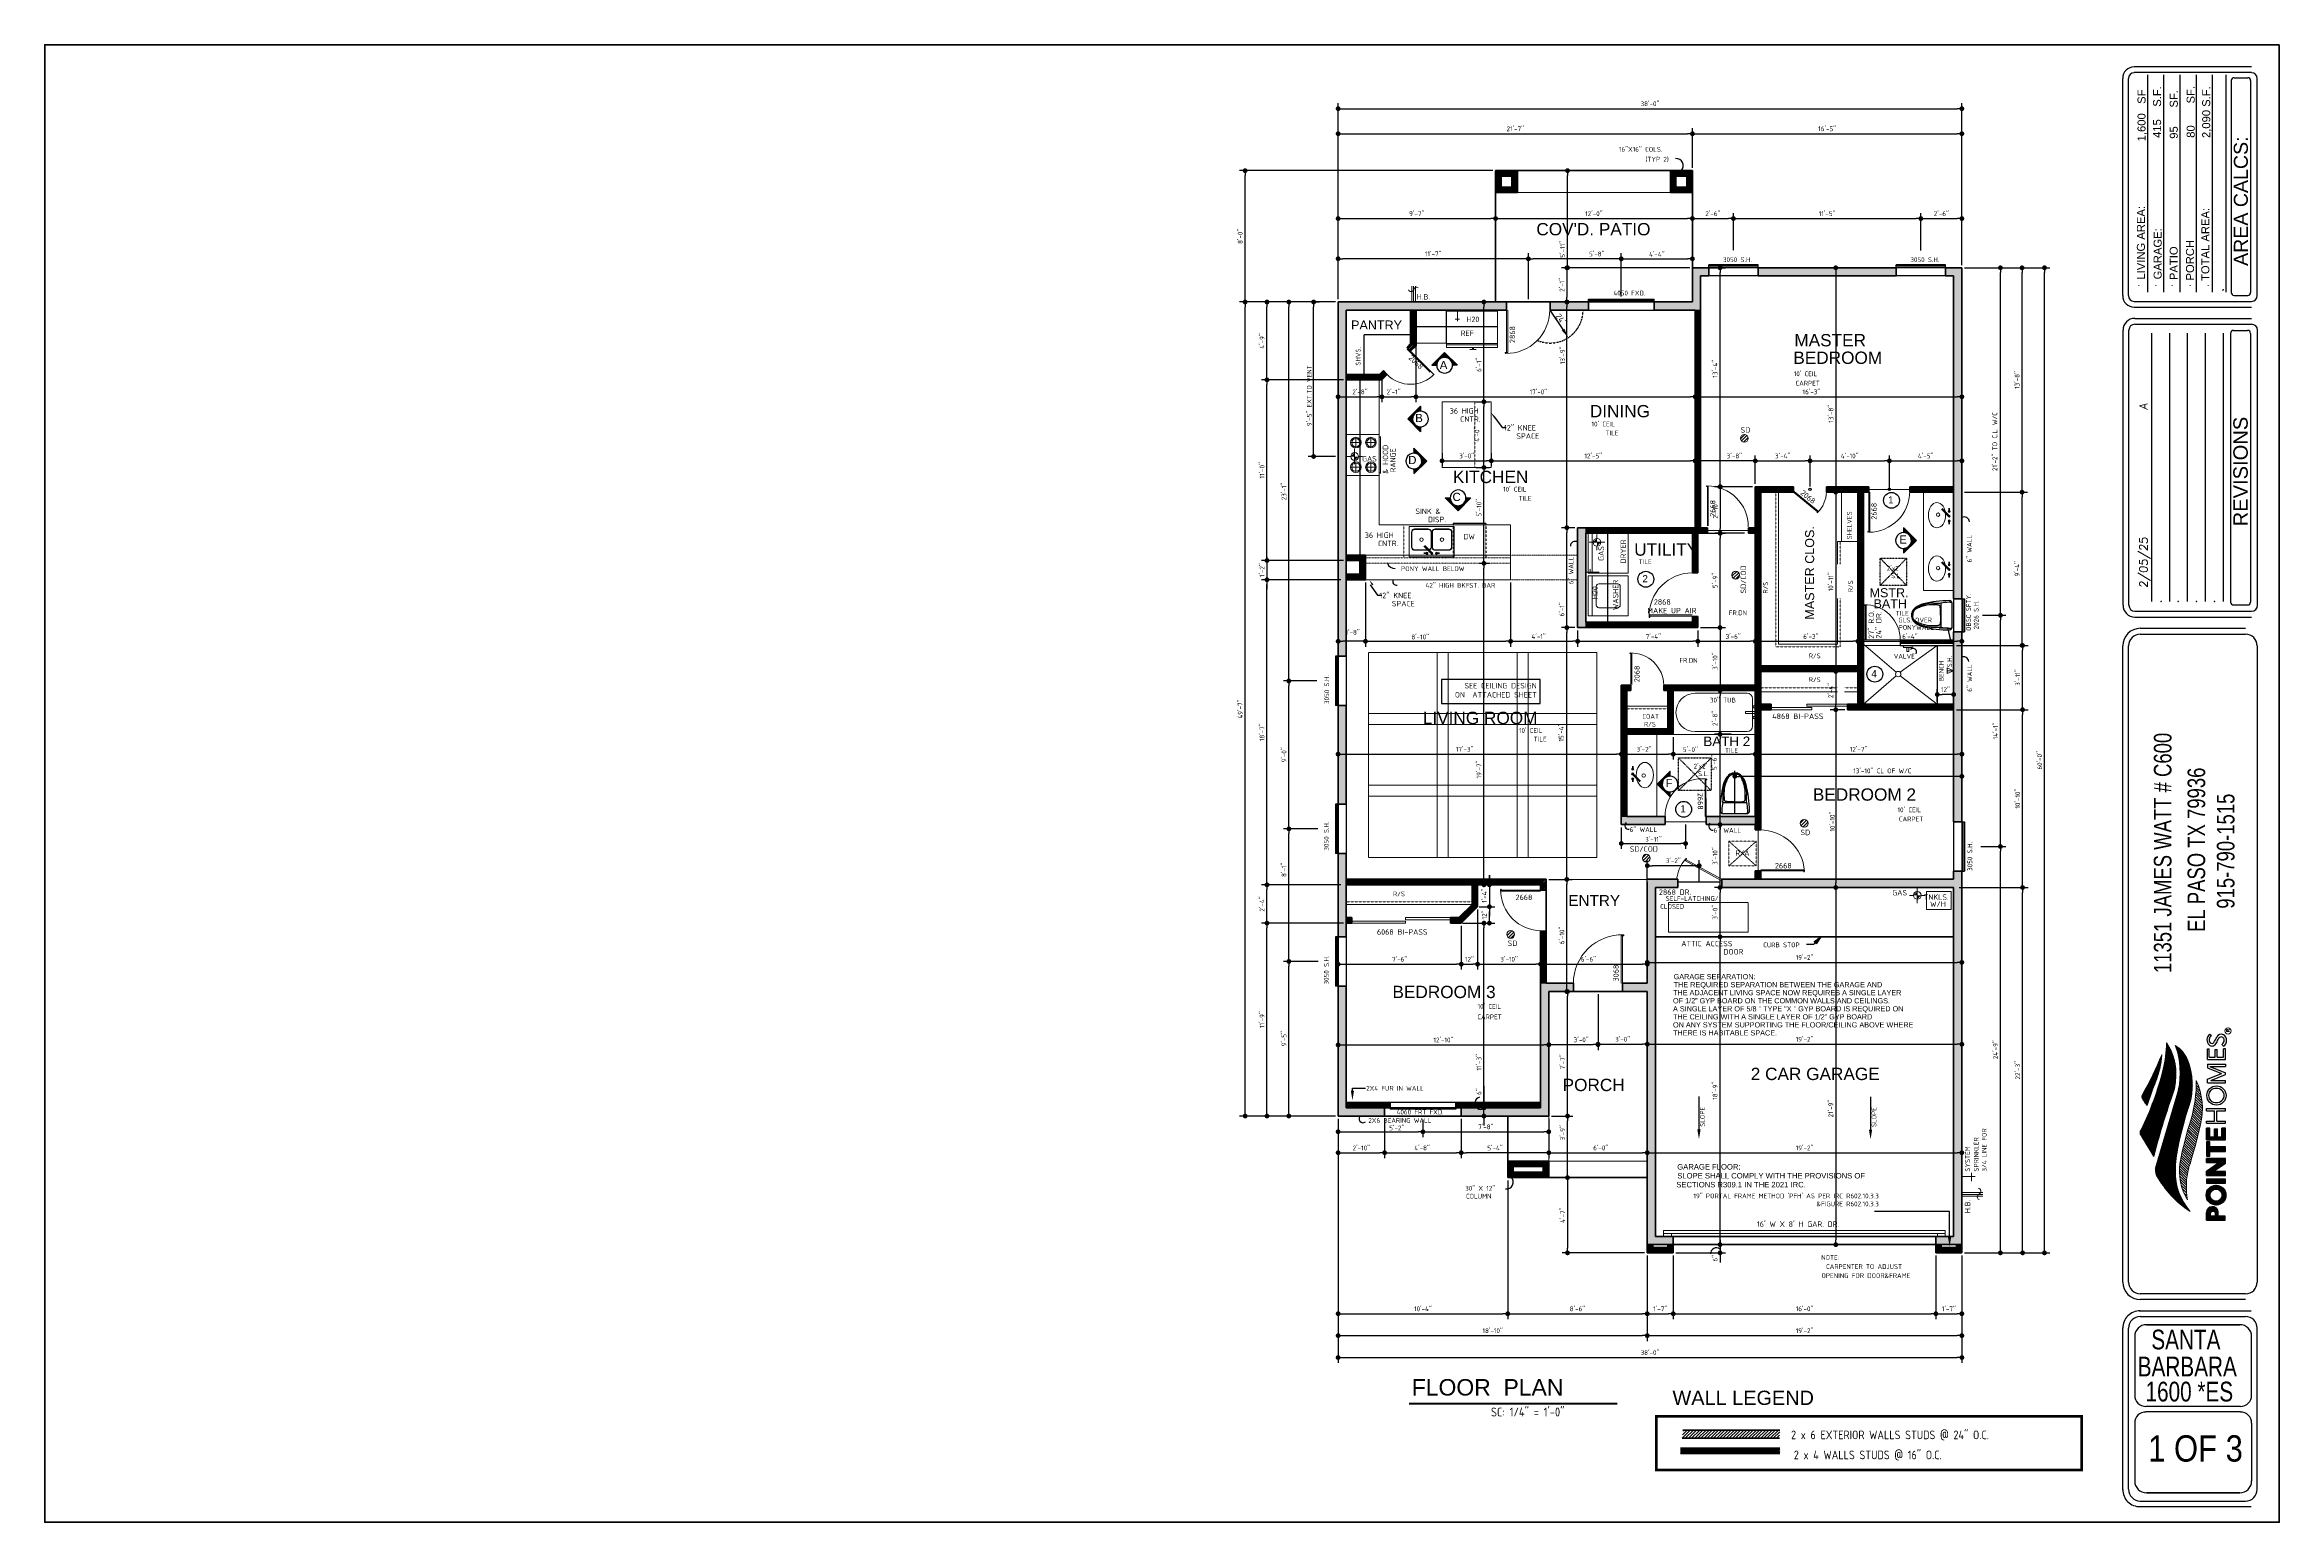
# Model space of a CAD drawing. Header units: inches. Extents: x 4 to 1638, y 6 to 1086.
import ezdxf
from ezdxf.enums import TextEntityAlignment as Align

# ---------------------------------------------------------------- set-up
doc = ezdxf.new("R2010")
doc.units = ezdxf.units.IN
doc.header["$MEASUREMENT"] = 0
for name, pattern in [('Dash 1_16_', [0.125, 0.0625, -0.0625]), ('DASHED2', [0.375, 0.25, -0.125]), ('HIDDEN', [0.375, 0.25, -0.125]), ('Hidden 1_8_', [0.1875, 0.125, -0.0625]), ('HIDDEN2', [0.1875, 0.125, -0.0625])]:
    doc.linetypes.add(name, pattern=pattern)
for name, color, linetype in [('BORDER', 5, 'Continuous'), ('CABS-FLOORPLAN', 132, 'Continuous'), ('DIM', 4, 'Continuous'), ('ELECTRICAL WIRING', 137, 'HIDDEN'), ('MISC', 3, 'Continuous'), ('TEXT', 7, 'Continuous'), ('WIN', 2, 'Continuous'), ('WINS', 121, 'Continuous')]:
    doc.layers.add(name, color=color, linetype=linetype)
for name, color, linetype, lineweight in [('CABS', 3, 'Continuous', 13), ('DIMS', 4, 'Continuous', 25), ('DOORS', 127, 'Continuous', 9), ('DOORTEXT', 253, 'Continuous', 20), ('FIXTURES', 2, 'Continuous', 15), ('HATCH', 139, 'Continuous', 0), ('L1', 251, 'Continuous', 0), ('logo', 7, 'Continuous', 20), ('PLAN LABEL', 7, 'Continuous', 50), ('ROOM LBLS', 253, 'Continuous', 30), ('TEXT LBLS', 81, 'Continuous', 18), ('WALLS', 7, 'Continuous', 50), ('WINDWS LBLS', 121, 'Continuous', 18)]:
    doc.layers.add(name, color=color, linetype=linetype, lineweight=lineweight)
doc.styles.add('ARCH', font='ARCHITXT.SHX')
doc.styles.add('ARCHITECTURAL', font='architxt.shx', dxfattribs={"height": 6})
doc.styles.add('L80', font='simplex', dxfattribs={"height": 4})
doc.styles.add('ROMANT', font='ROMANT.shx')
doc.styles.add('RS', font='ROMANS.SHX', dxfattribs={"oblique": 5})
doc.styles.add('SWIS72', font='swissel.ttf', dxfattribs={"height": 4.5})
doc.styles.add('TEXT1', font='ARCHITXT.shx')
doc.dimstyles.new('ARCHITECTURAL', dxfattribs={"dimtxt": 3.5, "dimasz": 3.5, "dimexe": 4, "dimexo": 2, "dimgap": 1.5, "dimtad": 1, "dimdec": 1, "dimzin": 3, "dimdsep": 46, "dimlunit": 4, "dimtxsty": 'ARCH', "dimblk": 'DOT', "dimcen": 0.0625, "dimadec": 0, "dimazin": 0, "dimtfac": 1, "dimtdec": 1, "dimtix": 1, "dimtofl": 0, "dimtmove": 1, "dimatfit": 2, "dimldrblk": 'DOTSMALL', "dimfxl": 1, "dimtolj": 1, "dimtzin": 0, "dimarcsym": 0})
pattern_1 = [(45, (-49103.8698, 93453.425), (-0.530330086, 0.530330086), [])]
pattern_2 = [(45, (-49103.8698, 93455.425), (-0.530330086, 0.530330086), [])]
pattern_3 = [(45, (-49397.54235, 67845.7541), (-0.530330086, 0.530330086), [])]
pattern_4 = [(45, (-53687.197, 59031.1486), (-1.175565024, 1.175565024), [])]
pattern_5 = [(45, (-53643.4519, 59312.6311), (-1.175565024, 1.175565024), [])]
pattern_6 = [(45, (-53472.6458, 58949.9824), (-1.175565024, 1.175565024), [])]

# ---------------------------------------------------------------- blocks, each defined once
blk = doc.blocks.new('WASH_DRY')
at = {"layer": 'FIXTURES'}
for p, q in [((-30.7, 37.3), (-30.7, 7.3)), ((-30.7, 37.3), (-0.7, 37.3)), ((-30.7, 34.3), (-0.7, 34.3)), ((-0.7, 37.3), (-0.7, 7.3)), ((1.3, 37.3), (1.3, 7.3)), ((1.3, 37.3), (31.3, 37.3)), ((1.3, 34.3), (31.3, 34.3)), ((31.3, 37.3), (31.3, 7.3)), ((7.3, 29.3), (7.3, 15.3)), ((9.3, 31.3), (23.3, 31.3)), ((25.3, 29.3), (25.3, 15.3)), ((-30.7, 7.3), (-0.7, 7.3)), ((1.3, 7.3), (31.3, 7.3)), ((9.3, 13.3), (23.3, 13.3))]:
    blk.add_line(p, q, dxfattribs=at)
for centre, start, end in [((9.3, 29.3), 90, 180), ((23.3, 29.3), 0, 90), ((9.3, 15.3), 180, 270), ((23.3, 15.3), 270, 0)]:
    blk.add_arc(centre, 2, start, end, dxfattribs=at)
blk = doc.blocks.new('STOVE')
at = {"layer": 'FIXTURES'}
for p, q in [((24, 30), (0, 30)), ((10.9, 24), (3.1, 24)), ((7, 27.9), (7, 20.1)), ((21.9, 24), (14.1, 24)), ((18, 27.9), (18, 20.1)), ((25, 28), (24, 28)), ((25, 28.5), (25, 1.5)), ((24, 0), (0, 0)), ((10.9, 6), (3.1, 6)), ((7, 9.9), (7, 2.1)), ((21.9, 6), (14.1, 6)), ((18, 9.9), (18, 2.1)), ((25, 2), (24, 2))]:
    blk.add_line(p, q, dxfattribs=at)
for centre, radius in [((7, 24), 3.89), ((7, 24), 3), ((18, 24), 3.89), ((18, 24), 3), ((7, 6), 3.89), ((7, 6), 3), ((18, 6), 3.89), ((18, 6), 3)]:
    blk.add_circle(centre, radius, dxfattribs=at)
blk = doc.blocks.new('SINK')
for p, q in [((6.9, 15.9), (6.9, -17.1)), ((28.9, 15.9), (6.9, 15.9)), ((11.7, 11.9, 0.2), (11.8, 12.7, 0.2)), ((11.7, 1.9, 0.2), (11.8, 1.2, 0.2)), ((11.8, 12.7, 0.2), (12, 13.2, 0.2)), ((11.8, 1.2, 0.2), (12, 0.7, 0.2)), ((12, 12.5, -8), (11.9, 11.9, -8)), ((11.9, 11.9), (12, 12.5)), ((11.9, 11.9, -8), (11.9, 1.9, -8)), ((11.9, 1.9, -8), (12, 1.3, -8)), ((11.9, 1.9), (12, 1.3)), ((12, 13.2, 0.2), (12.7, 13.8, 0.2)), ((12.3, 13, -8), (12, 12.5, -8)), ((12, 12.5), (12.3, 13)), ((12, 1.3, -8), (12.3, 0.8, -8)), ((12, 1.3), (12.3, 0.8)), ((12, 0.7, 0.2), (12.7, 0, 0.2)), ((12.8, 13.5, -8), (12.3, 13, -8)), ((12.3, 13), (12.8, 13.5)), ((12.3, 0.8, -8), (12.8, 0.3, -8)), ((12.3, 0.8), (12.8, 0.3)), ((12.7, 13.8, 0.2), (13.2, 14, 0.2)), ((12.7, 0, 0.2), (13.2, -0.2, 0.2)), ((13.3, 13.8, -8), (12.8, 13.5, -8)), ((12.8, 13.5), (13.3, 13.8)), ((12.8, 0.3, -8), (13.3, 0, -8)), ((12.8, 0.3), (13.3, 0)), ((13.2, 14, 0.2), (13.9, 14.2, 0.2)), ((13.9, 13.9, -8), (13.3, 13.8, -8)), ((13.3, 13.8), (13.9, 13.9)), ((13.3, 0, -8), (13.9, -0.1, -8)), ((13.3, 0), (13.9, -0.1)), ((24.9, 13.9, -8), (13.9, 13.9, -8)), ((25.7, 14, 0.2), (24.9, 14.2, 0.2)), ((25.5, 13.8, -8), (24.9, 13.9, -8)), ((25.5, 13.8), (24.9, 13.9)), ((24.9, -0.1, -8), (25.5, 0, -8)), ((25.5, 0), (24.9, -0.1)), ((26, 13.5, -8), (25.5, 13.8, -8)), ((26, 13.5), (25.5, 13.8)), ((25.5, 0, -8), (26, 0.3, -8)), ((26, 0.3), (25.5, 0)), ((26.2, 13.8, 0.2), (25.7, 14, 0.2)), ((26.2, 0, 0.2), (25.7, -0.2, 0.2)), ((26.5, 13, -8), (26, 13.5, -8)), ((26.5, 13), (26, 13.5)), ((26, 0.3, -8), (26.5, 0.8, -8)), ((26.5, 0.8), (26, 0.3)), ((26.8, 13.2, 0.2), (26.2, 13.8, 0.2)), ((26.8, 0.7, 0.2), (26.2, 0, 0.2)), ((26.8, 12.5, -8), (26.5, 13, -8)), ((26.8, 12.5), (26.5, 13)), ((26.5, 0.8, -8), (26.8, 1.3, -8)), ((26.8, 1.3), (26.5, 0.8)), ((27, 12.7, 0.2), (26.8, 13.2, 0.2)), ((26.9, 11.9, -8), (26.8, 12.5, -8)), ((26.9, 11.9), (26.8, 12.5)), ((26.8, 1.3, -8), (26.9, 1.9, -8)), ((26.9, 1.9), (26.8, 1.3)), ((27, 1.2, 0.2), (26.8, 0.7, 0.2)), ((26.9, 1.9, -8), (26.9, 11.9, -8)), ((27.2, 11.9, 0.2), (27, 12.7, 0.2)), ((27.2, 1.9, 0.2), (27, 1.2, 0.2)), ((28.9, -17.1), (28.9, 15.9)), ((11.7, -3.1, 0.2), (11.8, -2.3, 0.2)), ((11.7, -13.1, 0.2), (11.7, -3.1, 0.2)), ((11.7, -13.1, 0.2), (11.8, -13.8, 0.2)), ((11.8, -2.3, 0.2), (12, -1.8, 0.2)), ((11.8, -13.8, 0.2), (12, -14.3, 0.2)), ((12, -2.5, -8), (11.9, -3.1, -8)), ((11.9, -3.1), (12, -2.5)), ((11.9, -3.1, -8), (11.9, -13.1, -8)), ((11.9, -13.1, -8), (12, -13.7, -8)), ((11.9, -13.1), (12, -13.7)), ((12, -1.8, 0.2), (12.7, -1.2, 0.2)), ((12.3, -2, -8), (12, -2.5, -8)), ((12, -2.5), (12.3, -2)), ((12, -13.7, -8), (12.3, -14.2, -8)), ((12, -13.7), (12.3, -14.2)), ((12, -14.3, 0.2), (12.7, -15, 0.2)), ((12.8, -1.5, -8), (12.3, -2, -8)), ((12.3, -2), (12.8, -1.5)), ((12.3, -14.2, -8), (12.8, -14.7, -8)), ((12.3, -14.2), (12.8, -14.7)), ((12.7, -1.2, 0.2), (13.2, -1, 0.2)), ((12.7, -15, 0.2), (13.2, -15.2, 0.2)), ((13.3, -1.2, -8), (12.8, -1.5, -8)), ((12.8, -1.5), (13.3, -1.2)), ((12.8, -14.7, -8), (13.3, -15, -8)), ((12.8, -14.7), (13.3, -15)), ((13.2, -0.2, 0.2), (13.9, -0.3, 0.2)), ((13.2, -1, 0.2), (13.9, -0.8, 0.2)), ((13.2, -15.2, 0.2), (13.9, -15.3, 0.2)), ((13.9, -1.1, -8), (13.3, -1.2, -8)), ((13.3, -1.2), (13.9, -1.1)), ((13.3, -15, -8), (13.9, -15.1, -8)), ((13.3, -15), (13.9, -15.1)), ((13.9, -0.1, -8), (24.9, -0.1, -8)), ((13.9, -0.8, 0.2), (24.9, -0.8, 0.2)), ((24.9, -1.1, -8), (13.9, -1.1, -8)), ((13.9, -15.1, -8), (24.9, -15.1, -8)), ((25.7, -0.2, 0.2), (24.9, -0.3, 0.2)), ((25.7, -1, 0.2), (24.9, -0.8, 0.2)), ((25.5, -1.2, -8), (24.9, -1.1, -8)), ((25.5, -1.2), (24.9, -1.1)), ((24.9, -15.1, -8), (25.5, -15, -8)), ((25.5, -15), (24.9, -15.1)), ((25.7, -15.2, 0.2), (24.9, -15.3, 0.2)), ((26, -1.5, -8), (25.5, -1.2, -8)), ((26, -1.5), (25.5, -1.2)), ((25.5, -15, -8), (26, -14.7, -8)), ((26, -14.7), (25.5, -15)), ((26.2, -1.2, 0.2), (25.7, -1, 0.2)), ((26.2, -15, 0.2), (25.7, -15.2, 0.2)), ((26.5, -2, -8), (26, -1.5, -8)), ((26.5, -2), (26, -1.5)), ((26, -14.7, -8), (26.5, -14.2, -8)), ((26.5, -14.2), (26, -14.7)), ((26.8, -1.8, 0.2), (26.2, -1.2, 0.2)), ((26.8, -14.3, 0.2), (26.2, -15, 0.2)), ((26.8, -2.5, -8), (26.5, -2, -8)), ((26.8, -2.5), (26.5, -2)), ((26.5, -14.2, -8), (26.8, -13.7, -8)), ((26.8, -13.7), (26.5, -14.2)), ((27, -2.3, 0.2), (26.8, -1.8, 0.2)), ((26.9, -3.1, -8), (26.8, -2.5, -8)), ((26.9, -3.1), (26.8, -2.5)), ((26.8, -13.7, -8), (26.9, -13.1, -8)), ((26.9, -13.1), (26.8, -13.7)), ((27, -13.8, 0.2), (26.8, -14.3, 0.2)), ((26.9, -13.1, -8), (26.9, -3.1, -8)), ((27.2, -3.1, 0.2), (27, -2.3, 0.2)), ((27.2, -13.1, 0.2), (27, -13.8, 0.2)), ((27.2, -3.1, 0.2), (27.2, -13.1, 0.2)), ((6.9, -17.1), (28.9, -17.1))]:
    blk.add_line(p, q)
at = {"extrusion": (0.707107, -0.707107, -2e-16)}
for p, q in [((9.7, 0.2, 1.5), (8.6, -0.9, 1.5)), ((9.3, -0.1, 3), (14.6, 5.1, 3)), ((14.6, 5.1, 2.2), (9.7, 0.2, 2.2)), ((9.7, 0.2, 2.2), (9.7, 0.2, 1.5)), ((14.6, 5.1, 3), (14.6, 5.1, 2.2)), ((8.6, -0.9, 1.5), (9.3, -0.1, 3))]:
    blk.add_line(p, q, dxfattribs=at)
at = {"extrusion": (1, -1e-16, -2e-16)}
for p, q in [((9.2, 5.2, 1.5), (9.2, 2.2, 1.5)), ((9.2, 5.2, 2), (9.2, 5.2, 1.5)), ((9.2, 2.2, 2), (9.2, 5.2, 2)), ((9.2, 2.2, 1.5), (9.2, 2.2, 2))]:
    blk.add_line(p, q, dxfattribs=at)
at = {"extrusion": (-1, 2e-16, -2e-16)}
for p, q in [((9.7, -6.3, 1.5), (9.7, -3.3, 1.5)), ((9.7, -3.3, 2), (9.7, -6.3, 2)), ((9.7, -3.3, 1.5), (9.7, -3.3, 2)), ((9.7, -6.3, 2), (9.7, -6.3, 1.5))]:
    blk.add_line(p, q, dxfattribs=at)
for centre, radius in [((9.4, 2.9, 0.5), 0.75), ((9.4, -0.6, 0.5), 0.75), ((14.4, 4.4, 1.8), 0.25), ((9.4, -4.1, 0.5), 0.75)]:
    blk.add_circle(centre, radius)
for centre, start, end in [((19.4, 6.9, -8), 90, 270), ((19.4, 6.9, -8), 270, 90), ((19.4, -8.1, -8), 90, 270), ((19.4, -8.1, -8), 270, 90)]:
    blk.add_arc(centre, 1.25, start, end)
for points, invisible_edges in [([(12, 13.2, 0.2), (11.8, 12.7, 0.2), (6.9, 13, 0.2), (6.9, 15.9, 0.2)], 10), ([(12.7, 13.8, 0.2), (12, 13.2, 0.2), (6.9, 15.9, 0.2), (10.4, 15.9, 0.2)], 10), ([(11.7, 11.9, 0.2), (6.9, 11.9, 0.2), (6.9, 13, 0.2), (11.8, 12.7, 0.2)], 5), ([(11.7, 11.9, 0.2), (6.9, 11.9, 0.2), (6.9, -13.1, 0.2), (11.7, -13.1, 0.2)], 13), ([(13.2, 14, 0.2), (12.7, 13.8, 0.2), (10.4, 15.9, 0.2), (12.5, 15.9, 0.2)], 10), ([(11.9, 11.9), (11.7, 11.9, 0.2), (11.8, 12.7, 0.2), (12, 12.5)], 5), ([(11.9, 11.9), (11.9, 1.9), (11.7, 1.9, 0.2), (11.7, 11.9, 0.2)], 10), ([(11.9, 1.9), (11.7, 1.9, 0.2), (11.8, 1.2, 0.2), (12, 1.3)], 5), ([(11.7, 1.9, 0.2), (11.7, -0.6, 0.2), (11.8, 1.2, 0.2)], 3), ([(11.8, 1.2, 0.2), (11.7, -0.6, 0.2), (12, 0.7, 0.2)], 3), ([(12, 0.7, 0.2), (11.7, -0.6, 0.2), (12.7, 0, 0.2)], 3), ([(12.7, 0, 0.2), (11.7, -0.6, 0.2), (12.7, -1.2, 0.2)], 11), ([(11.8, 12.7, 0.2), (12, 13.2, 0.2), (12.3, 13), (12, 12.5)], 10), ([(11.8, 1.2, 0.2), (12, 0.7, 0.2), (12.3, 0.8), (12, 1.3)], 10), ([(12, 13.2, 0.2), (12.7, 13.8, 0.2), (12.8, 13.5), (12.3, 13)], 10), ([(12, 0.7, 0.2), (12.7, 0, 0.2), (12.8, 0.3), (12.3, 0.8)], 10), ([(13.9, 14.2, 0.2), (13.9, 15.9, 0.2), (12.5, 15.9, 0.2), (13.2, 14, 0.2)], 5), ([(12.8, 13.5), (12.7, 13.8, 0.2), (13.2, 14, 0.2), (13.3, 13.8)], 5), ([(12.8, 0.3), (12.7, 0, 0.2), (13.2, -0.2, 0.2), (13.3, 0)], 5), ([(12.7, 0, 0.2), (12.7, -1.2, 0.2), (13.2, -1, 0.2), (13.2, -0.2, 0.2)], 5), ([(13.3, 13.8), (13.2, 14, 0.2), (13.9, 14.2, 0.2), (13.9, 13.9)], 5), ([(13.3, 0), (13.2, -0.2, 0.2), (13.9, -0.3, 0.2), (13.9, -0.1)], 5), ([(13.9, 14.2, 0.2), (13.9, 15.9, 0.2), (24.9, 15.9, 0.2), (24.9, 14.2, 0.2)], 5), ([(13.9, 14.2, 0.2), (13.9, 15.9, 0.2), (24.9, 15.9, 0.2), (24.9, 14.2, 0.2)], 5), ([(13.9, 13.9), (24.9, 13.9), (24.9, 14.2, 0.2), (13.9, 14.2, 0.2)], 10), ([(24.9, 14.2, 0.2), (25.7, 14, 0.2), (26.4, 15.9, 0.2), (24.9, 15.9, 0.2)], 10), ([(25.5, 13.8), (25.7, 14, 0.2), (24.9, 14.2, 0.2), (24.9, 13.9)], 5), ([(25.5, 0), (25.7, -0.2, 0.2), (24.9, -0.3, 0.2), (24.9, -0.1)], 5), ([(26, 13.5), (26.2, 13.8, 0.2), (25.7, 14, 0.2), (25.5, 13.8)], 5), ([(26, 0.3), (26.2, 0, 0.2), (25.7, -0.2, 0.2), (25.5, 0)], 5), ([(25.7, 14, 0.2), (26.2, 13.8, 0.2), (27.9, 15.9, 0.2), (26.4, 15.9, 0.2)], 10), ([(26.2, 0, 0.2), (26.2, -1.2, 0.2), (25.7, -1, 0.2), (25.7, -0.2, 0.2)], 5), ([(26.8, 13.2, 0.2), (26.2, 13.8, 0.2), (26, 13.5), (26.5, 13)], 10), ([(26.8, 0.7, 0.2), (26.2, 0, 0.2), (26, 0.3), (26.5, 0.8)], 10), ([(26.2, 13.8, 0.2), (26.8, 13.2, 0.2), (28.9, 15.9, 0.2), (27.9, 15.9, 0.2)], 10), ([(26.8, 0.7, 0.2), (27.2, -0.6, 0.2), (26.2, 0, 0.2)], 3), ([(26.2, 0, 0.2), (27.2, -0.6, 0.2), (26.2, -1.2, 0.2)], 11), ([(27, 12.7, 0.2), (26.8, 13.2, 0.2), (26.5, 13), (26.8, 12.5)], 10), ([(27, 1.2, 0.2), (26.8, 0.7, 0.2), (26.5, 0.8), (26.8, 1.3)], 10), ([(26.8, 13.2, 0.2), (28.9, 14.7, 0.2), (28.9, 15.9, 0.2)], 9), ([(26.8, 13.2, 0.2), (27, 12.7, 0.2), (28.9, 13, 0.2), (28.9, 14.7, 0.2)], 10), ([(26.9, 11.9), (27.2, 11.9, 0.2), (27, 12.7, 0.2), (26.8, 12.5)], 5), ([(26.9, 1.9), (27.2, 1.9, 0.2), (27, 1.2, 0.2), (26.8, 1.3)], 5), ([(27, 1.2, 0.2), (27.2, -0.6, 0.2), (26.8, 0.7, 0.2)], 3), ([(26.9, 11.9), (26.9, 1.9), (27.2, 1.9, 0.2), (27.2, 11.9, 0.2)], 10), ([(27.2, 11.9, 0.2), (28.9, 11.9, 0.2), (28.9, 13, 0.2), (27, 12.7, 0.2)], 5), ([(27.2, 1.9, 0.2), (27.2, -0.6, 0.2), (27, 1.2, 0.2)], 3), ([(27.2, 11.9, 0.2), (27.2, -13.1, 0.2), (28.9, -13.1, 0.2), (28.9, 11.9, 0.2)], 11), ([(11.7, -13.1, 0.2), (6.9, -13.1, 0.2), (6.9, -14.2, 0.2), (11.8, -13.8, 0.2)], 5), ([(12, -14.3, 0.2), (11.8, -13.8, 0.2), (6.9, -14.2, 0.2), (6.9, -17.1, 0.2)], 10), ([(12.7, -15, 0.2), (12, -14.3, 0.2), (6.9, -17.1, 0.2), (10.4, -17.1, 0.2)], 10), ([(13.2, -15.2, 0.2), (12.7, -15, 0.2), (10.4, -17.1, 0.2), (12.5, -17.1, 0.2)], 10), ([(12, -1.8, 0.2), (11.7, -0.6, 0.2), (12.7, -1.2, 0.2)], 3), ([(11.8, -2.3, 0.2), (11.7, -0.6, 0.2), (12, -1.8, 0.2)], 3), ([(11.7, -3.1, 0.2), (11.7, -0.6, 0.2), (11.8, -2.3, 0.2)], 3), ([(11.9, -3.1), (11.7, -3.1, 0.2), (11.8, -2.3, 0.2), (12, -2.5)], 5), ([(11.9, -3.1), (11.9, -13.1), (11.7, -13.1, 0.2), (11.7, -3.1, 0.2)], 10), ([(11.9, -13.1), (11.7, -13.1, 0.2), (11.8, -13.8, 0.2), (12, -13.7)], 5), ([(11.8, -2.3, 0.2), (12, -1.8, 0.2), (12.3, -2), (12, -2.5)], 10), ([(11.8, -13.8, 0.2), (12, -14.3, 0.2), (12.3, -14.2), (12, -13.7)], 10), ([(12, -1.8, 0.2), (12.7, -1.2, 0.2), (12.8, -1.5), (12.3, -2)], 10), ([(12, -14.3, 0.2), (12.7, -15, 0.2), (12.8, -14.7), (12.3, -14.2)], 10), ([(13.9, -15.3, 0.2), (13.9, -17.1, 0.2), (12.5, -17.1, 0.2), (13.2, -15.2, 0.2)], 5), ([(12.8, -1.5), (12.7, -1.2, 0.2), (13.2, -1, 0.2), (13.3, -1.2)], 5), ([(12.8, -14.7), (12.7, -15, 0.2), (13.2, -15.2, 0.2), (13.3, -15)], 5), ([(13.9, -0.3, 0.2), (13.2, -0.2, 0.2), (13.2, -1, 0.2), (13.9, -0.8, 0.2)], 10), ([(13.3, -1.2), (13.2, -1, 0.2), (13.9, -0.8, 0.2), (13.9, -1.1)], 5), ([(13.3, -15), (13.2, -15.2, 0.2), (13.9, -15.3, 0.2), (13.9, -15.1)], 5), ([(13.9, -0.1), (24.9, -0.1), (24.9, -0.3, 0.2), (13.9, -0.3, 0.2)], 10), ([(24.9, -0.3, 0.2), (13.9, -0.3, 0.2), (13.9, -0.8, 0.2), (24.9, -0.8, 0.2)], 10), ([(13.9, -1.1), (24.9, -1.1), (24.9, -0.8, 0.2), (13.9, -0.8, 0.2)], 10), ([(13.9, -15.1), (24.9, -15.1), (24.9, -15.3, 0.2), (13.9, -15.3, 0.2)], 10), ([(13.9, -15.3, 0.2), (13.9, -17.1, 0.2), (24.9, -17.1, 0.2), (24.9, -15.3, 0.2)], 5), ([(24.9, -0.3, 0.2), (25.7, -0.2, 0.2), (25.7, -1, 0.2), (24.9, -0.8, 0.2)], 10), ([(25.5, -1.2), (25.7, -1, 0.2), (24.9, -0.8, 0.2), (24.9, -1.1)], 5), ([(25.5, -15), (25.7, -15.2, 0.2), (24.9, -15.3, 0.2), (24.9, -15.1)], 5), ([(24.9, -15.3, 0.2), (25.7, -15.2, 0.2), (26.4, -17.1, 0.2), (24.9, -17.1, 0.2)], 10), ([(26, -1.5), (26.2, -1.2, 0.2), (25.7, -1, 0.2), (25.5, -1.2)], 5), ([(26, -14.7), (26.2, -15, 0.2), (25.7, -15.2, 0.2), (25.5, -15)], 5), ([(25.7, -15.2, 0.2), (26.2, -15, 0.2), (27.9, -17.1, 0.2), (26.4, -17.1, 0.2)], 10), ([(26.8, -1.8, 0.2), (26.2, -1.2, 0.2), (26, -1.5), (26.5, -2)], 10), ([(26.8, -14.3, 0.2), (26.2, -15, 0.2), (26, -14.7), (26.5, -14.2)], 10), ([(26.8, -1.8, 0.2), (27.2, -0.6, 0.2), (26.2, -1.2, 0.2)], 3), ([(26.2, -15, 0.2), (26.8, -14.3, 0.2), (28.9, -17.1, 0.2), (27.9, -17.1, 0.2)], 10), ([(27, -2.3, 0.2), (26.8, -1.8, 0.2), (26.5, -2), (26.8, -2.5)], 10), ([(27, -13.8, 0.2), (26.8, -14.3, 0.2), (26.5, -14.2), (26.8, -13.7)], 10), ([(27, -2.3, 0.2), (27.2, -0.6, 0.2), (26.8, -1.8, 0.2)], 3), ([(26.9, -3.1), (27.2, -3.1, 0.2), (27, -2.3, 0.2), (26.8, -2.5)], 5), ([(26.9, -13.1), (27.2, -13.1, 0.2), (27, -13.8, 0.2), (26.8, -13.7)], 5), ([(26.8, -14.3, 0.2), (27, -13.8, 0.2), (28.9, -14.2, 0.2), (28.9, -15.8, 0.2)], 10), ([(26.8, -14.3, 0.2), (28.9, -15.8, 0.2), (28.9, -17.1, 0.2)], 9), ([(26.9, -3.1), (26.9, -13.1), (27.2, -13.1, 0.2), (27.2, -3.1, 0.2)], 14), ([(27.2, -3.1, 0.2), (27.2, -0.6, 0.2), (27, -2.3, 0.2)], 3), ([(27.2, -13.1, 0.2), (28.9, -13.1, 0.2), (28.9, -14.2, 0.2), (27, -13.8, 0.2)], 5)]:
    blk.add_3dface(points, dxfattribs=dict(invisible_edges=invisible_edges))
for points in [[(9, -0.5, 2.2), (9.7, 0.2, 2.2), (9.7, 0.2, 1.5), (8.6, -0.9, 1.5)], [(9.3, -0.1, 3), (9, -0.5, 2.2), (14.6, 5.1, 2.2), (14.6, 5.1, 3)], [(9.2, 5.2, 2), (9.2, 2.2, 2), (9.2, 2.2, 1.5), (9.2, 5.2, 1.5)], [(9.9, -0.7, 3), (9.5, -1, 2.2), (15.1, 4.5, 2.2), (15.1, 4.5, 3)], [(9.7, 5.2, 2), (9.7, 2.2, 2), (9.7, 2.2, 1.5), (9.7, 5.2, 1.5)], [(9.5, -1, 2.2), (10.2, -0.3, 2.2), (10.2, -0.3, 1.5), (9.2, -1.4, 1.5)], [(9.2, -6.3, 2), (9.2, -3.3, 2), (9.2, -3.3, 1.5), (9.2, -6.3, 1.5)], [(9.7, -6.3, 2), (9.7, -3.3, 2), (9.7, -3.3, 1.5), (9.7, -6.3, 1.5)]]:
    blk.add_3dface(points)
blk = doc.blocks.new('DISHWASHER')
at = {"layer": 'CABS-FLOORPLAN', "color": 147, "linetype": 'HIDDEN2'}
for p, q in [((-12, -25), (-12, 0)), ((12, -25), (12, 0))]:
    blk.add_line(p, q, dxfattribs=at)
at = {"layer": 'CABS-FLOORPLAN', "color": 253}
blk.add_line((-12, -25), (12, -25), dxfattribs=at)
blk = doc.blocks.new('TOILET1')
at = {"layer": 'CABS-FLOORPLAN', "color": 12}
for p, q in [((8.8, -10.2), (-8.8, -10.2)), ((-8.8, -10.2), (-8.7, -11.1)), ((8.8, -10.2), (8.7, -11.1))]:
    blk.add_line(p, q, dxfattribs=at)
blk.add_lwpolyline([(10.5, -3.1), (9.2, -2), (-9.2, -2), (-10.5, -3.1, 0.093331), (-10.7, -4.2, 0.061565), (-8.4, -23, 0.101081), (-5.5, -29, 0.125084), (-2.8, -31.2), (-1.9, -31.6), (-1, -31.7), (0, -31.8), (1, -31.7), (1.9, -31.6), (2.8, -31.2, 0.119506), (5.5, -29, 0.09972), (8.4, -23, 0.061521), (10.7, -4.2, 0.093352)], format="xyb", close=True, dxfattribs=at)
for points in [[(0, -10.7), (-2, -10.7), (-3.6, -10.7), (-4.8, -10.7), (-5.6, -10.8), (-6.2, -10.8), (-6.6, -10.9), (-6.8, -11), (-6.9, -11.1), (-6.9, -11.1), (-7, -11.1), (-7.1, -11.3), (-7.2, -11.4), (-7.3, -11.6), (-7.4, -11.8), (-7.5, -12.2), (-7.5, -12.6), (-7.6, -13.1), (-7.6, -13.1), (-7.6, -13.8), (-7.7, -14.5), (-7.7, -15.3), (-7.7, -16.2), (-7.7, -17.2), (-7.6, -18.2), (-7.6, -19.2), (-7.4, -20.3), (-7.4, -20.3), (-7.2, -21.3), (-7, -22.3), (-6.7, -23.3), (-6.5, -24.3), (-6.1, -25.2), (-5.8, -26), (-5.5, -26.8), (-5.2, -27.4), (-5.2, -27.4), (-4.9, -28), (-4.7, -28.4), (-4.4, -28.8), (-4.2, -29.1), (-4, -29.4), (-3.8, -29.6), (-3.7, -29.7), (-3.5, -29.9), (-3.5, -29.9), (-3.4, -30), (-3.3, -30.1), (-3.2, -30.1), (-3.1, -30.2), (-3, -30.3), (-2.9, -30.3), (-2.8, -30.4), (-2.7, -30.4), (-2.7, -30.4), (-2.5, -30.5), (-2.3, -30.6), (-2.1, -30.6), (-1.8, -30.7), (-1.5, -30.8), (-1.1, -30.8), (-0.6, -30.8), (0, -30.9)], [(0, -10.7), (2, -10.7), (3.6, -10.7), (4.8, -10.7), (5.6, -10.8), (6.2, -10.8), (6.6, -10.9), (6.8, -11), (6.9, -11.1), (6.9, -11.1), (7, -11.1), (7.1, -11.3), (7.2, -11.4), (7.3, -11.6), (7.4, -11.8), (7.5, -12.2), (7.5, -12.6), (7.6, -13.1), (7.6, -13.1), (7.6, -13.8), (7.7, -14.5), (7.7, -15.3), (7.7, -16.2), (7.7, -17.2), (7.6, -18.2), (7.6, -19.2), (7.4, -20.3), (7.4, -20.3), (7.2, -21.3), (7, -22.3), (6.7, -23.3), (6.5, -24.3), (6.1, -25.2), (5.8, -26), (5.5, -26.8), (5.2, -27.4), (5.2, -27.4), (4.9, -28), (4.7, -28.4), (4.4, -28.8), (4.2, -29.1), (4, -29.4), (3.8, -29.6), (3.7, -29.7), (3.5, -29.9), (3.5, -29.9), (3.4, -30), (3.3, -30.1), (3.2, -30.1), (3.1, -30.2), (3, -30.3), (2.9, -30.3), (2.8, -30.4), (2.7, -30.4), (2.7, -30.4), (2.5, -30.5), (2.3, -30.6), (2.1, -30.6), (1.8, -30.7), (1.5, -30.8), (1.1, -30.8), (0.6, -30.8), (0, -30.9)]]:
    blk.add_lwpolyline(points, dxfattribs=at)
for centre, radius, start, end in [((3.5, -4.5), 13, 168.7413, 180), ((19.7, -3.6), 29.2, 181.8205, 193.1357), ((90.6, -14.6), 99.3, 177.9943, 180.6406), ((17.2, -15.4), 26, 180.6406, 209.1162), ((-17.2, -15.4), 26, 330.8838, 359.3594), ((-90.6, -14.6), 99.3, 359.3594, 2.0057), ((-19.7, -3.6), 29.2, 346.8643, 358.1795), ((-3.5, -4.5), 13, 0, 11.2587), ((-0.1, -25.1), 6.11, 209.1162, 239.5441), ((0, -24.8), 6.48, 239.5441, 269.6202), ((0, -24.8), 6.48, 270.3798, 300.4559), ((0.1, -25.1), 6.11, 300.4559, 330.8838)]:
    blk.add_arc(centre, radius, start, end, dxfattribs=at)
blk = doc.blocks.new('_Dot')
at = {"layer": 'DIMS', "color": 0, "lineweight": -2}
blk.add_line((-0.5, 0), (-1, 0), dxfattribs=at)
at = {"layer": 'DIMS', "color": 0, "const_width": 0.5}
blk.add_lwpolyline([(-0.25, 0, 1), (0.25, 0, 1)], format="xyb", close=True, dxfattribs=at)
blk = doc.blocks.new('*D222')
at = {"layer": 'Defpoints', "color": 0, "ltscale": 0.5, "transparency": 16777216}
for p in [(949.6, 302.7), (983.6, 302.7), (983.6, 275.9)]:
    blk.add_point(p, dxfattribs=at)
at = {"layer": 'DIMS', "color": 0, "lineweight": -2, "ltscale": 0.5, "transparency": 16777216}
for p, q in [((949.6, 300.7), (949.6, 271.9)), ((983.6, 300.7), (983.6, 271.9)), ((953.1, 275.9), (980.1, 275.9))]:
    blk.add_line(p, q, dxfattribs=at)
at = {"layer": 'DIMS', "color": 0, "lineweight": -2, "ltscale": 0.5, "transparency": 16777216, "xscale": 3.5, "yscale": 3.5, "zscale": 3.5, "rotation": 180}
blk.add_blockref('_Dot', (949.6, 275.9), dxfattribs=at)
at = {"layer": 'DIMS', "color": 0, "lineweight": -2, "ltscale": 0.5, "transparency": 16777216, "xscale": 3.5, "yscale": 3.5, "zscale": 3.5}
blk.add_blockref('_Dot', (983.6, 275.9), dxfattribs=at)
at = {"layer": 'DIMS', "color": 0, "ltscale": 0.5, "transparency": 16777216, "insert": (966.6, 279.4), "char_height": 3.5, "attachment_point": 5, "style": 'ARCH'}
blk.add_mtext('\\A1;2\'-10"', dxfattribs=at)
blk = doc.blocks.new('_DotSmall')
at = {"layer": 'DIMS', "color": 0, "const_width": 0.5}
blk.add_lwpolyline([(-0.0625, 0, 1), (0.0625, 0, 1)], format="xyb", close=True, dxfattribs=at)
blk = doc.blocks.new('*D223')
at = {"layer": 'Defpoints', "color": 0, "ltscale": 0.5, "transparency": 16777216}
for p in [(983.6, 302.7), (1039.6, 302.7), (1039.6, 275.9)]:
    blk.add_point(p, dxfattribs=at)
at = {"layer": 'DIMS', "color": 0, "lineweight": -2, "ltscale": 0.5, "transparency": 16777216}
for p, q in [((983.6, 300.7), (983.6, 271.9)), ((1039.6, 300.7), (1039.6, 271.9)), ((987.1, 275.9), (1036.1, 275.9))]:
    blk.add_line(p, q, dxfattribs=at)
at = {"layer": 'DIMS', "color": 0, "lineweight": -2, "ltscale": 0.5, "transparency": 16777216, "xscale": 3.5, "yscale": 3.5, "zscale": 3.5, "rotation": 180}
blk.add_blockref('_Dot', (983.6, 275.9), dxfattribs=at)
at = {"layer": 'DIMS', "color": 0, "lineweight": -2, "ltscale": 0.5, "transparency": 16777216, "xscale": 3.5, "yscale": 3.5, "zscale": 3.5}
blk.add_blockref('_Dot', (1039.6, 275.9), dxfattribs=at)
at = {"layer": 'DIMS', "color": 0, "ltscale": 0.5, "transparency": 16777216, "insert": (1011, 279.4), "char_height": 3.5, "attachment_point": 5, "style": 'ARCH'}
blk.add_mtext('\\A1;4\'-8"', dxfattribs=at)
blk = doc.blocks.new('*D124')
at = {"layer": 'Defpoints', "color": 0, "ltscale": 0.5, "transparency": 16777216}
for p in [(1103.6, 302.7), (1175.6, 294.9), (1175.6, 275.9)]:
    blk.add_point(p, dxfattribs=at)
at = {"layer": 'DIMS', "color": 0, "lineweight": -2, "ltscale": 0.5, "transparency": 16777216}
for p, q in [((1103.6, 300.7), (1103.6, 271.9)), ((1175.6, 292.9), (1175.6, 271.9)), ((1107.1, 275.9), (1172.1, 275.9))]:
    blk.add_line(p, q, dxfattribs=at)
at = {"layer": 'DIMS', "color": 0, "lineweight": -2, "ltscale": 0.5, "transparency": 16777216, "xscale": 3.5, "yscale": 3.5, "zscale": 3.5, "rotation": 180}
blk.add_blockref('_Dot', (1103.6, 275.9), dxfattribs=at)
at = {"layer": 'DIMS', "color": 0, "lineweight": -2, "ltscale": 0.5, "transparency": 16777216, "xscale": 3.5, "yscale": 3.5, "zscale": 3.5}
blk.add_blockref('_Dot', (1175.6, 275.9), dxfattribs=at)
at = {"layer": 'DIMS', "color": 0, "ltscale": 0.5, "transparency": 16777216, "insert": (1141.6, 279.4), "char_height": 3.5, "attachment_point": 5, "style": 'ARCH'}
blk.add_mtext('\\A1;6\'-0"', dxfattribs=at)
blk = doc.blocks.new('*D125')
at = {"layer": 'Defpoints', "color": 0, "ltscale": 0.5, "transparency": 16777216}
for p in [(1405.6, 303.5), (1175.6, 292.9), (1405.6, 275.9)]:
    blk.add_point(p, dxfattribs=at)
at = {"layer": 'DIMS', "color": 0, "lineweight": -2, "ltscale": 0.5, "transparency": 16777216}
for p, q in [((1405.6, 301.5), (1405.6, 271.9)), ((1175.6, 290.9), (1175.6, 271.9)), ((1179.1, 275.9), (1402.1, 275.9))]:
    blk.add_line(p, q, dxfattribs=at)
at = {"layer": 'DIMS', "color": 0, "lineweight": -2, "ltscale": 0.5, "transparency": 16777216, "xscale": 3.5, "yscale": 3.5, "zscale": 3.5, "rotation": 180}
blk.add_blockref('_Dot', (1175.6, 275.9), dxfattribs=at)
at = {"layer": 'DIMS', "color": 0, "lineweight": -2, "ltscale": 0.5, "transparency": 16777216, "xscale": 3.5, "yscale": 3.5, "zscale": 3.5}
blk.add_blockref('_Dot', (1405.6, 275.9), dxfattribs=at)
at = {"layer": 'DIMS', "color": 0, "ltscale": 0.5, "transparency": 16777216, "insert": (1290.6, 279.4), "char_height": 3.5, "attachment_point": 5, "style": 'ARCH'}
blk.add_mtext('\\A1;19\'-2"', dxfattribs=at)
blk = doc.blocks.new('*D126')
at = {"layer": 'Defpoints', "color": 0, "ltscale": 0.5, "transparency": 16777216}
for p in [(949.6, 302.7), (1011.6, 301.9), (1011.6, 291.2)]:
    blk.add_point(p, dxfattribs=at)
at = {"layer": 'DIMS', "color": 0, "lineweight": -2, "ltscale": 0.5, "transparency": 16777216}
for p, q in [((949.6, 300.7), (949.6, 287.2)), ((1011.6, 299.9), (1011.6, 287.2)), ((953.1, 291.2), (1008.1, 291.2))]:
    blk.add_line(p, q, dxfattribs=at)
at = {"layer": 'DIMS', "color": 0, "lineweight": -2, "ltscale": 0.5, "transparency": 16777216, "xscale": 3.5, "yscale": 3.5, "zscale": 3.5, "rotation": 180}
blk.add_blockref('_Dot', (949.6, 291.2), dxfattribs=at)
at = {"layer": 'DIMS', "color": 0, "lineweight": -2, "ltscale": 0.5, "transparency": 16777216, "xscale": 3.5, "yscale": 3.5, "zscale": 3.5}
blk.add_blockref('_Dot', (1011.6, 291.2), dxfattribs=at)
at = {"layer": 'DIMS', "color": 0, "ltscale": 0.5, "transparency": 16777216, "insert": (992.5, 294), "char_height": 3.5, "attachment_point": 5, "style": 'ARCH'}
blk.add_mtext('\\A1;5\'-2"', dxfattribs=at)
blk = doc.blocks.new('*D127')
at = {"layer": 'Defpoints', "color": 0, "ltscale": 0.5, "transparency": 16777216}
for p in [(1011.6, 300.9), (1103.6, 300.7), (1103.6, 291.2)]:
    blk.add_point(p, dxfattribs=at)
at = {"layer": 'DIMS', "color": 0, "lineweight": -2, "ltscale": 0.5, "transparency": 16777216}
for p, q in [((1011.6, 298.9), (1011.6, 287.2)), ((1103.6, 298.7), (1103.6, 287.2)), ((1015.1, 291.2), (1100.1, 291.2))]:
    blk.add_line(p, q, dxfattribs=at)
at = {"layer": 'DIMS', "color": 0, "lineweight": -2, "ltscale": 0.5, "transparency": 16777216, "xscale": 3.5, "yscale": 3.5, "zscale": 3.5, "rotation": 180}
blk.add_blockref('_Dot', (1011.6, 291.2), dxfattribs=at)
at = {"layer": 'DIMS', "color": 0, "lineweight": -2, "ltscale": 0.5, "transparency": 16777216, "xscale": 3.5, "yscale": 3.5, "zscale": 3.5}
blk.add_blockref('_Dot', (1103.6, 291.2), dxfattribs=at)
at = {"layer": 'DIMS', "color": 0, "ltscale": 0.5, "transparency": 16777216, "insert": (1057.6, 294.8), "char_height": 3.5, "attachment_point": 5, "style": 'ARCH'}
blk.add_mtext('\\A1;7\'-8"', dxfattribs=at)
blk = doc.blocks.new('*D128')
at = {"layer": 'Defpoints', "color": 0, "ltscale": 0.5, "transparency": 16777216}
for p in [(949.6, 302.7), (1073.6, 257.7), (1073.6, 158.2)]:
    blk.add_point(p, dxfattribs=at)
at = {"layer": 'DIMS', "color": 0, "lineweight": -2, "ltscale": 0.5, "transparency": 16777216}
for p, q in [((949.6, 300.7), (949.6, 154.2)), ((1073.6, 255.7), (1073.6, 154.2)), ((953.1, 158.2), (1070.1, 158.2))]:
    blk.add_line(p, q, dxfattribs=at)
at = {"layer": 'DIMS', "color": 0, "lineweight": -2, "ltscale": 0.5, "transparency": 16777216, "xscale": 3.5, "yscale": 3.5, "zscale": 3.5, "rotation": 180}
blk.add_blockref('_Dot', (949.6, 158.2), dxfattribs=at)
at = {"layer": 'DIMS', "color": 0, "lineweight": -2, "ltscale": 0.5, "transparency": 16777216, "xscale": 3.5, "yscale": 3.5, "zscale": 3.5}
blk.add_blockref('_Dot', (1073.6, 158.2), dxfattribs=at)
at = {"layer": 'DIMS', "color": 0, "ltscale": 0.5, "transparency": 16777216, "insert": (1011.6, 161.8), "char_height": 3.5, "attachment_point": 5, "style": 'ARCH'}
blk.add_mtext('\\A1;10\'-4"', dxfattribs=at)
blk = doc.blocks.new('*D129')
at = {"layer": 'Defpoints', "color": 0, "ltscale": 0.5, "transparency": 16777216}
for p in [(1073.6, 257.7), (1175.6, 202.7), (1175.6, 158.2)]:
    blk.add_point(p, dxfattribs=at)
at = {"layer": 'DIMS', "color": 0, "lineweight": -2, "ltscale": 0.5, "transparency": 16777216}
for p, q in [((1073.6, 255.7), (1073.6, 154.2)), ((1175.6, 200.7), (1175.6, 154.2)), ((1077.1, 158.2), (1172.1, 158.2))]:
    blk.add_line(p, q, dxfattribs=at)
at = {"layer": 'DIMS', "color": 0, "lineweight": -2, "ltscale": 0.5, "transparency": 16777216, "xscale": 3.5, "yscale": 3.5, "zscale": 3.5, "rotation": 180}
blk.add_blockref('_Dot', (1073.6, 158.2), dxfattribs=at)
at = {"layer": 'DIMS', "color": 0, "lineweight": -2, "ltscale": 0.5, "transparency": 16777216, "xscale": 3.5, "yscale": 3.5, "zscale": 3.5}
blk.add_blockref('_Dot', (1175.6, 158.2), dxfattribs=at)
at = {"layer": 'DIMS', "color": 0, "ltscale": 0.5, "transparency": 16777216, "insert": (1124.6, 161.8), "char_height": 3.5, "attachment_point": 5, "style": 'ARCH'}
blk.add_mtext('\\A1;8\'-6"', dxfattribs=at)
blk = doc.blocks.new('*D224')
at = {"layer": 'Defpoints', "color": 0, "ltscale": 0.5, "transparency": 16777216}
for p in [(1175.6, 202.7), (1194.6, 202.7), (1194.6, 158.2)]:
    blk.add_point(p, dxfattribs=at)
at = {"layer": 'DIMS', "color": 0, "lineweight": -2, "ltscale": 0.5, "transparency": 16777216}
for p, q in [((1175.6, 200.7), (1175.6, 154.2)), ((1194.6, 200.7), (1194.6, 154.2)), ((1179.1, 158.2), (1191.1, 158.2))]:
    blk.add_line(p, q, dxfattribs=at)
at = {"layer": 'DIMS', "color": 0, "lineweight": -2, "ltscale": 0.5, "transparency": 16777216, "xscale": 3.5, "yscale": 3.5, "zscale": 3.5, "rotation": 180}
blk.add_blockref('_Dot', (1175.6, 158.2), dxfattribs=at)
at = {"layer": 'DIMS', "color": 0, "lineweight": -2, "ltscale": 0.5, "transparency": 16777216, "xscale": 3.5, "yscale": 3.5, "zscale": 3.5}
blk.add_blockref('_Dot', (1194.6, 158.2), dxfattribs=at)
at = {"layer": 'DIMS', "color": 0, "ltscale": 0.5, "transparency": 16777216, "insert": (1185.1, 161.8), "char_height": 3.5, "attachment_point": 5, "style": 'ARCH'}
blk.add_mtext('\\A1;1\'-7"', dxfattribs=at)
blk = doc.blocks.new('*D225')
at = {"layer": 'Defpoints', "color": 0, "ltscale": 0.5, "transparency": 16777216}
for p in [(1194.6, 202.7), (1386.6, 202.7), (1386.6, 158.2)]:
    blk.add_point(p, dxfattribs=at)
at = {"layer": 'DIMS', "color": 0, "lineweight": -2, "ltscale": 0.5, "transparency": 16777216}
for p, q in [((1194.6, 200.7), (1194.6, 154.2)), ((1386.6, 200.7), (1386.6, 154.2)), ((1198.1, 158.2), (1383.1, 158.2))]:
    blk.add_line(p, q, dxfattribs=at)
at = {"layer": 'DIMS', "color": 0, "lineweight": -2, "ltscale": 0.5, "transparency": 16777216, "xscale": 3.5, "yscale": 3.5, "zscale": 3.5, "rotation": 180}
blk.add_blockref('_Dot', (1194.6, 158.2), dxfattribs=at)
at = {"layer": 'DIMS', "color": 0, "lineweight": -2, "ltscale": 0.5, "transparency": 16777216, "xscale": 3.5, "yscale": 3.5, "zscale": 3.5}
blk.add_blockref('_Dot', (1386.6, 158.2), dxfattribs=at)
at = {"layer": 'DIMS', "color": 0, "ltscale": 0.5, "transparency": 16777216, "insert": (1290.6, 161.8), "char_height": 3.5, "attachment_point": 5, "style": 'ARCH'}
blk.add_mtext('\\A1;16\'-0"', dxfattribs=at)
blk = doc.blocks.new('*D130')
at = {"layer": 'Defpoints', "color": 0, "ltscale": 0.5, "transparency": 16777216}
for p in [(1386.6, 200.7), (1405.6, 202.7), (1405.6, 158.2)]:
    blk.add_point(p, dxfattribs=at)
at = {"layer": 'DIMS', "color": 0, "lineweight": -2, "ltscale": 0.5, "transparency": 16777216}
for p, q in [((1386.6, 198.7), (1386.6, 154.2)), ((1405.6, 200.7), (1405.6, 154.2)), ((1390.1, 158.2), (1402.1, 158.2))]:
    blk.add_line(p, q, dxfattribs=at)
at = {"layer": 'DIMS', "color": 0, "lineweight": -2, "ltscale": 0.5, "transparency": 16777216, "xscale": 3.5, "yscale": 3.5, "zscale": 3.5, "rotation": 180}
blk.add_blockref('_Dot', (1386.6, 158.2), dxfattribs=at)
at = {"layer": 'DIMS', "color": 0, "lineweight": -2, "ltscale": 0.5, "transparency": 16777216, "xscale": 3.5, "yscale": 3.5, "zscale": 3.5}
blk.add_blockref('_Dot', (1405.6, 158.2), dxfattribs=at)
at = {"layer": 'DIMS', "color": 0, "ltscale": 0.5, "transparency": 16777216, "insert": (1396.1, 161.8), "char_height": 3.5, "attachment_point": 5, "style": 'ARCH'}
blk.add_mtext('\\A1;1\'-7"', dxfattribs=at)
blk = doc.blocks.new('*D226')
at = {"layer": 'Defpoints', "color": 0, "ltscale": 0.5, "transparency": 16777216}
for p in [(949.6, 302.7), (1175.6, 202.7), (1175.6, 142.2)]:
    blk.add_point(p, dxfattribs=at)
at = {"layer": 'DIMS', "color": 0, "lineweight": -2, "ltscale": 0.5, "transparency": 16777216}
for p, q in [((949.6, 300.7), (949.6, 138.2)), ((1175.6, 200.7), (1175.6, 138.2)), ((953.1, 142.2), (1172.1, 142.2))]:
    blk.add_line(p, q, dxfattribs=at)
at = {"layer": 'DIMS', "color": 0, "lineweight": -2, "ltscale": 0.5, "transparency": 16777216, "xscale": 3.5, "yscale": 3.5, "zscale": 3.5, "rotation": 180}
blk.add_blockref('_Dot', (949.6, 142.2), dxfattribs=at)
at = {"layer": 'DIMS', "color": 0, "lineweight": -2, "ltscale": 0.5, "transparency": 16777216, "xscale": 3.5, "yscale": 3.5, "zscale": 3.5}
blk.add_blockref('_Dot', (1175.6, 142.2), dxfattribs=at)
at = {"layer": 'DIMS', "color": 0, "ltscale": 0.5, "transparency": 16777216, "insert": (1062.6, 145.8), "char_height": 3.5, "attachment_point": 5, "style": 'ARCH'}
blk.add_mtext('\\A1;18\'-10"', dxfattribs=at)
blk = doc.blocks.new('*D131')
at = {"layer": 'Defpoints', "color": 0, "ltscale": 0.5, "transparency": 16777216}
for p in [(1175.6, 200.7), (1405.6, 200.7), (1405.6, 142.2)]:
    blk.add_point(p, dxfattribs=at)
at = {"layer": 'DIMS', "color": 0, "lineweight": -2, "ltscale": 0.5, "transparency": 16777216}
for p, q in [((1175.6, 198.7), (1175.6, 138.2)), ((1405.6, 198.7), (1405.6, 138.2)), ((1179.1, 142.2), (1402.1, 142.2))]:
    blk.add_line(p, q, dxfattribs=at)
at = {"layer": 'DIMS', "color": 0, "lineweight": -2, "ltscale": 0.5, "transparency": 16777216, "xscale": 3.5, "yscale": 3.5, "zscale": 3.5, "rotation": 180}
blk.add_blockref('_Dot', (1175.6, 142.2), dxfattribs=at)
at = {"layer": 'DIMS', "color": 0, "lineweight": -2, "ltscale": 0.5, "transparency": 16777216, "xscale": 3.5, "yscale": 3.5, "zscale": 3.5}
blk.add_blockref('_Dot', (1405.6, 142.2), dxfattribs=at)
at = {"layer": 'DIMS', "color": 0, "ltscale": 0.5, "transparency": 16777216, "insert": (1290.6, 145.8), "char_height": 3.5, "attachment_point": 5, "style": 'ARCH'}
blk.add_mtext('\\A1;19\'-2"', dxfattribs=at)
blk = doc.blocks.new('*D132')
at = {"layer": 'Defpoints', "color": 0, "ltscale": 0.5, "transparency": 16777216}
for p in [(949.6, 300.7), (1405.6, 198.7), (1405.6, 126.2)]:
    blk.add_point(p, dxfattribs=at)
at = {"layer": 'DIMS', "color": 0, "lineweight": -2, "ltscale": 0.5, "transparency": 16777216}
for p, q in [((949.6, 298.7), (949.6, 122.2)), ((1405.6, 196.7), (1405.6, 122.2)), ((953.1, 126.2), (1402.1, 126.2))]:
    blk.add_line(p, q, dxfattribs=at)
at = {"layer": 'DIMS', "color": 0, "lineweight": -2, "ltscale": 0.5, "transparency": 16777216, "xscale": 3.5, "yscale": 3.5, "zscale": 3.5, "rotation": 180}
blk.add_blockref('_Dot', (949.6, 126.2), dxfattribs=at)
at = {"layer": 'DIMS', "color": 0, "lineweight": -2, "ltscale": 0.5, "transparency": 16777216, "xscale": 3.5, "yscale": 3.5, "zscale": 3.5}
blk.add_blockref('_Dot', (1405.6, 126.2), dxfattribs=at)
at = {"layer": 'DIMS', "color": 0, "ltscale": 0.5, "transparency": 16777216, "insert": (1177.6, 129.8), "char_height": 3.5, "attachment_point": 5, "style": 'ARCH'}
blk.add_mtext('\\A1;38\'-0"', dxfattribs=at)
blk = doc.blocks.new('*D227')
at = {"layer": 'Defpoints', "color": 0, "ltscale": 0.5, "transparency": 16777216}
for p in [(949.6, 372.3), (1103.6, 354.7), (1103.6, 352.2)]:
    blk.add_point(p, dxfattribs=at)
at = {"layer": 'DIMS', "color": 0, "lineweight": -2, "ltscale": 0.5, "transparency": 16777216}
for p, q in [((949.6, 370.3), (949.6, 350.7)), ((953.1, 354.7), (1100.1, 354.7)), ((1103.6, 354.2), (1103.6, 358.7))]:
    blk.add_line(p, q, dxfattribs=at)
at = {"layer": 'DIMS', "color": 0, "lineweight": -2, "ltscale": 0.5, "transparency": 16777216, "xscale": 3.5, "yscale": 3.5, "zscale": 3.5, "rotation": 180}
blk.add_blockref('_Dot', (949.6, 354.7), dxfattribs=at)
at = {"layer": 'DIMS', "color": 0, "lineweight": -2, "ltscale": 0.5, "transparency": 16777216, "xscale": 3.5, "yscale": 3.5, "zscale": 3.5}
blk.add_blockref('_Dot', (1103.6, 354.7), dxfattribs=at)
at = {"layer": 'DIMS', "color": 0, "ltscale": 0.5, "transparency": 16777216, "insert": (1026.6, 358.3), "char_height": 3.5, "attachment_point": 5, "style": 'ARCH'}
blk.add_mtext('\\A1;12\'-10"', dxfattribs=at)
blk = doc.blocks.new('*D228')
at = {"layer": 'Defpoints', "color": 0, "ltscale": 0.5, "transparency": 16777216}
for p in [(1139.6, 393.7), (1103.6, 367.5), (1139.6, 354.9)]:
    blk.add_point(p, dxfattribs=at)
at = {"layer": 'DIMS', "color": 0, "lineweight": -2, "ltscale": 0.5, "transparency": 16777216}
for p, q in [((1139.6, 391.7), (1139.6, 350.9)), ((1103.6, 365.5), (1103.6, 350.9)), ((1107.1, 354.9), (1136.1, 354.9))]:
    blk.add_line(p, q, dxfattribs=at)
at = {"layer": 'DIMS', "color": 0, "lineweight": -2, "ltscale": 0.5, "transparency": 16777216, "xscale": 3.5, "yscale": 3.5, "zscale": 3.5, "rotation": 180}
blk.add_blockref('_Dot', (1103.6, 354.9), dxfattribs=at)
at = {"layer": 'DIMS', "color": 0, "lineweight": -2, "ltscale": 0.5, "transparency": 16777216, "xscale": 3.5, "yscale": 3.5, "zscale": 3.5}
blk.add_blockref('_Dot', (1139.6, 354.9), dxfattribs=at)
at = {"layer": 'DIMS', "color": 0, "ltscale": 0.5, "transparency": 16777216, "insert": (1127.3, 358.4), "char_height": 3.5, "attachment_point": 5, "style": 'ARCH'}
blk.add_mtext('\\A1;3\'-0"', dxfattribs=at)
blk = doc.blocks.new('*D133')
at = {"layer": 'Defpoints', "color": 0, "ltscale": 0.5, "transparency": 16777216}
for p in [(1139.6, 393.7), (1175.6, 363.2), (1175.6, 355.2)]:
    blk.add_point(p, dxfattribs=at)
at = {"layer": 'DIMS', "color": 0, "lineweight": -2, "ltscale": 0.5, "transparency": 16777216}
for p, q in [((1139.6, 391.7), (1139.6, 351.2)), ((1175.6, 361.2), (1175.6, 351.2)), ((1143.1, 355.2), (1172.1, 355.2))]:
    blk.add_line(p, q, dxfattribs=at)
at = {"layer": 'DIMS', "color": 0, "lineweight": -2, "ltscale": 0.5, "transparency": 16777216, "xscale": 3.5, "yscale": 3.5, "zscale": 3.5, "rotation": 180}
blk.add_blockref('_Dot', (1139.6, 355.2), dxfattribs=at)
at = {"layer": 'DIMS', "color": 0, "lineweight": -2, "ltscale": 0.5, "transparency": 16777216, "xscale": 3.5, "yscale": 3.5, "zscale": 3.5}
blk.add_blockref('_Dot', (1175.6, 355.2), dxfattribs=at)
at = {"layer": 'DIMS', "color": 0, "ltscale": 0.5, "transparency": 16777216, "insert": (1157.6, 358.8), "char_height": 3.5, "attachment_point": 5, "style": 'ARCH'}
blk.add_mtext('\\A1;3\'-0"', dxfattribs=at)
blk = doc.blocks.new('*D134')
at = {"layer": 'Defpoints', "color": 0, "ltscale": 0.5, "transparency": 16777216}
for p in [(1175.6, 363.2), (1405.6, 372.4), (1405.6, 355.2)]:
    blk.add_point(p, dxfattribs=at)
at = {"layer": 'DIMS', "color": 0, "lineweight": -2, "ltscale": 0.5, "transparency": 16777216}
for p, q in [((1175.6, 361.2), (1175.6, 351.2)), ((1405.6, 370.4), (1405.6, 351.2)), ((1179.1, 355.2), (1402.1, 355.2))]:
    blk.add_line(p, q, dxfattribs=at)
at = {"layer": 'DIMS', "color": 0, "lineweight": -2, "ltscale": 0.5, "transparency": 16777216, "xscale": 3.5, "yscale": 3.5, "zscale": 3.5, "rotation": 180}
blk.add_blockref('_Dot', (1175.6, 355.2), dxfattribs=at)
at = {"layer": 'DIMS', "color": 0, "lineweight": -2, "ltscale": 0.5, "transparency": 16777216, "xscale": 3.5, "yscale": 3.5, "zscale": 3.5}
blk.add_blockref('_Dot', (1405.6, 355.2), dxfattribs=at)
at = {"layer": 'DIMS', "color": 0, "ltscale": 0.5, "transparency": 16777216, "insert": (1290.6, 358.8), "char_height": 3.5, "attachment_point": 5, "style": 'ARCH'}
blk.add_mtext('\\A1;19\'-2"', dxfattribs=at)
blk = doc.blocks.new('*D135')
at = {"layer": 'Defpoints', "color": 0, "ltscale": 0.5, "transparency": 16777216}
for p in [(1039.6, 443.7), (949.6, 432.1), (1039.6, 413.7)]:
    blk.add_point(p, dxfattribs=at)
at = {"layer": 'DIMS', "color": 0, "lineweight": -2, "ltscale": 0.5, "transparency": 16777216}
for p, q in [((1039.6, 441.7), (1039.6, 409.7)), ((949.6, 430.1), (949.6, 409.7)), ((953.1, 413.7), (1036.1, 413.7))]:
    blk.add_line(p, q, dxfattribs=at)
at = {"layer": 'DIMS', "color": 0, "lineweight": -2, "ltscale": 0.5, "transparency": 16777216, "xscale": 3.5, "yscale": 3.5, "zscale": 3.5, "rotation": 180}
blk.add_blockref('_Dot', (949.6, 413.7), dxfattribs=at)
at = {"layer": 'DIMS', "color": 0, "lineweight": -2, "ltscale": 0.5, "transparency": 16777216, "xscale": 3.5, "yscale": 3.5, "zscale": 3.5}
blk.add_blockref('_Dot', (1039.6, 413.7), dxfattribs=at)
at = {"layer": 'DIMS', "color": 0, "ltscale": 0.5, "transparency": 16777216, "insert": (994.6, 417.3), "char_height": 3.5, "attachment_point": 5, "style": 'ARCH'}
blk.add_mtext('\\A1;7\'-6"', dxfattribs=at)
blk = doc.blocks.new('*D136')
at = {"layer": 'Defpoints', "color": 0, "ltscale": 0.5, "transparency": 16777216}
for p in [(1039.6, 441.7), (1051.6, 455.7), (1051.6, 413.7)]:
    blk.add_point(p, dxfattribs=at)
at = {"layer": 'DIMS', "color": 0, "lineweight": -2, "ltscale": 0.5, "transparency": 16777216}
for p, q in [((1051.6, 453.7), (1051.6, 409.7)), ((1039.6, 439.7), (1039.6, 409.7)), ((1043.1, 413.7), (1048.1, 413.7))]:
    blk.add_line(p, q, dxfattribs=at)
at = {"layer": 'DIMS', "color": 0, "lineweight": -2, "ltscale": 0.5, "transparency": 16777216, "xscale": 3.5, "yscale": 3.5, "zscale": 3.5, "rotation": 180}
blk.add_blockref('_Dot', (1039.6, 413.7), dxfattribs=at)
at = {"layer": 'DIMS', "color": 0, "lineweight": -2, "ltscale": 0.5, "transparency": 16777216, "xscale": 3.5, "yscale": 3.5, "zscale": 3.5}
blk.add_blockref('_Dot', (1051.6, 413.7), dxfattribs=at)
at = {"layer": 'DIMS', "color": 0, "ltscale": 0.5, "transparency": 16777216, "insert": (1045.6, 417.3), "char_height": 3.5, "attachment_point": 5, "style": 'ARCH'}
blk.add_mtext('\\A1;12"', dxfattribs=at)
blk = doc.blocks.new('*D137')
at = {"layer": 'Defpoints', "color": 0, "ltscale": 0.5, "transparency": 16777216}
for p in [(1051.6, 455.7), (1097.6, 413.7), (1097.6, 406.2)]:
    blk.add_point(p, dxfattribs=at)
at = {"layer": 'DIMS', "color": 0, "lineweight": -2, "ltscale": 0.5, "transparency": 16777216}
for p, q in [((1051.6, 453.7), (1051.6, 409.7)), ((1055.1, 413.7), (1094.1, 413.7)), ((1097.6, 408.2), (1097.6, 417.7))]:
    blk.add_line(p, q, dxfattribs=at)
at = {"layer": 'DIMS', "color": 0, "lineweight": -2, "ltscale": 0.5, "transparency": 16777216, "xscale": 3.5, "yscale": 3.5, "zscale": 3.5, "rotation": 180}
blk.add_blockref('_Dot', (1051.6, 413.7), dxfattribs=at)
at = {"layer": 'DIMS', "color": 0, "lineweight": -2, "ltscale": 0.5, "transparency": 16777216, "xscale": 3.5, "yscale": 3.5, "zscale": 3.5}
blk.add_blockref('_Dot', (1097.6, 413.7), dxfattribs=at)
at = {"layer": 'DIMS', "color": 0, "ltscale": 0.5, "transparency": 16777216, "insert": (1074.6, 417.3), "char_height": 3.5, "attachment_point": 5, "style": 'ARCH'}
blk.add_mtext('\\A1;3\'-10"', dxfattribs=at)
blk = doc.blocks.new('*D138')
at = {"layer": 'Defpoints', "color": 0, "ltscale": 0.5, "transparency": 16777216}
for p in [(1175.6, 413.7), (1097.6, 406.2), (1175.6, 404)]:
    blk.add_point(p, dxfattribs=at)
at = {"layer": 'DIMS', "color": 0, "lineweight": -2, "ltscale": 0.5, "transparency": 16777216}
for p, q in [((1097.6, 408.2), (1097.6, 417.7)), ((1101.1, 413.7), (1172.1, 413.7)), ((1175.6, 406), (1175.6, 417.7))]:
    blk.add_line(p, q, dxfattribs=at)
at = {"layer": 'DIMS', "color": 0, "lineweight": -2, "ltscale": 0.5, "transparency": 16777216, "xscale": 3.5, "yscale": 3.5, "zscale": 3.5, "rotation": 180}
blk.add_blockref('_Dot', (1097.6, 413.7), dxfattribs=at)
at = {"layer": 'DIMS', "color": 0, "lineweight": -2, "ltscale": 0.5, "transparency": 16777216, "xscale": 3.5, "yscale": 3.5, "zscale": 3.5}
blk.add_blockref('_Dot', (1175.6, 413.7), dxfattribs=at)
at = {"layer": 'DIMS', "color": 0, "ltscale": 0.5, "transparency": 16777216, "insert": (1132.6, 417.3), "char_height": 3.5, "attachment_point": 5, "style": 'ARCH'}
blk.add_mtext('\\A1;6\'-6"', dxfattribs=at)
blk = doc.blocks.new('*D139')
at = {"layer": 'Defpoints', "color": 0, "ltscale": 0.5, "transparency": 16777216}
for p in [(949.6, 591.7), (1156.6, 567.2), (1156.6, 547.8)]:
    blk.add_point(p, dxfattribs=at)
at = {"layer": 'DIMS', "color": 0, "lineweight": -2, "ltscale": 0.5, "transparency": 16777216}
for p, q in [((949.6, 589.7), (949.6, 563.2)), ((953.1, 567.2), (1153.1, 567.2)), ((1156.6, 549.8), (1156.6, 571.2))]:
    blk.add_line(p, q, dxfattribs=at)
at = {"layer": 'DIMS', "color": 0, "lineweight": -2, "ltscale": 0.5, "transparency": 16777216, "xscale": 3.5, "yscale": 3.5, "zscale": 3.5, "rotation": 180}
blk.add_blockref('_Dot', (949.6, 567.2), dxfattribs=at)
at = {"layer": 'DIMS', "color": 0, "lineweight": -2, "ltscale": 0.5, "transparency": 16777216, "xscale": 3.5, "yscale": 3.5, "zscale": 3.5}
blk.add_blockref('_Dot', (1156.6, 567.2), dxfattribs=at)
at = {"layer": 'DIMS', "color": 0, "ltscale": 0.5, "transparency": 16777216, "insert": (1042.1, 570.8), "char_height": 3.5, "attachment_point": 5, "style": 'ARCH'}
blk.add_mtext('\\A1;17\'-3"', dxfattribs=at)
blk = doc.blocks.new('*D140')
at = {"layer": 'Defpoints', "color": 0, "ltscale": 0.5, "transparency": 16777216}
for p in [(1194.6, 581.7), (1194.6, 567.2), (1156.6, 547.8)]:
    blk.add_point(p, dxfattribs=at)
at = {"layer": 'DIMS', "color": 0, "lineweight": -2, "ltscale": 0.5, "transparency": 16777216}
for p, q in [((1194.6, 579.7), (1194.6, 563.2)), ((1156.6, 549.8), (1156.6, 571.2)), ((1160.1, 567.2), (1191.1, 567.2))]:
    blk.add_line(p, q, dxfattribs=at)
at = {"layer": 'DIMS', "color": 0, "lineweight": -2, "ltscale": 0.5, "transparency": 16777216, "xscale": 3.5, "yscale": 3.5, "zscale": 3.5, "rotation": 180}
blk.add_blockref('_Dot', (1156.6, 567.2), dxfattribs=at)
at = {"layer": 'DIMS', "color": 0, "lineweight": -2, "ltscale": 0.5, "transparency": 16777216, "xscale": 3.5, "yscale": 3.5, "zscale": 3.5}
blk.add_blockref('_Dot', (1194.6, 567.2), dxfattribs=at)
at = {"layer": 'DIMS', "color": 0, "ltscale": 0.5, "transparency": 16777216, "insert": (1173.3, 570.8), "char_height": 3.5, "attachment_point": 5, "style": 'ARCH'}
blk.add_mtext('\\A1;3\'-2"', dxfattribs=at)
blk = doc.blocks.new('*D141')
at = {"layer": 'Defpoints', "color": 0, "ltscale": 0.5, "transparency": 16777216}
for p in [(1405.6, 577.5), (1405.6, 567.2), (1254.6, 552.3)]:
    blk.add_point(p, dxfattribs=at)
at = {"layer": 'DIMS', "color": 0, "lineweight": -2, "ltscale": 0.5, "transparency": 16777216}
for p, q in [((1405.6, 575.5), (1405.6, 563.2)), ((1254.6, 554.3), (1254.6, 571.2)), ((1258.1, 567.2), (1402.1, 567.2))]:
    blk.add_line(p, q, dxfattribs=at)
at = {"layer": 'DIMS', "color": 0, "lineweight": -2, "ltscale": 0.5, "transparency": 16777216, "xscale": 3.5, "yscale": 3.5, "zscale": 3.5, "rotation": 180}
blk.add_blockref('_Dot', (1254.6, 567.2), dxfattribs=at)
at = {"layer": 'DIMS', "color": 0, "lineweight": -2, "ltscale": 0.5, "transparency": 16777216, "xscale": 3.5, "yscale": 3.5, "zscale": 3.5}
blk.add_blockref('_Dot', (1405.6, 567.2), dxfattribs=at)
at = {"layer": 'DIMS', "color": 0, "ltscale": 0.5, "transparency": 16777216, "insert": (1330.1, 570.8), "char_height": 3.5, "attachment_point": 5, "style": 'ARCH'}
blk.add_mtext('\\A1;12\'-7"', dxfattribs=at)
blk = doc.blocks.new('*D142')
at = {"layer": 'Defpoints', "color": 0, "ltscale": 0.5, "transparency": 16777216}
for p in [(1156.6, 515.7), (1203.6, 517.7), (1203.6, 501.9)]:
    blk.add_point(p, dxfattribs=at)
at = {"layer": 'DIMS', "color": 0, "lineweight": -2, "ltscale": 0.5, "transparency": 16777216}
for p, q in [((1156.6, 513.7), (1156.6, 497.9)), ((1203.6, 515.7), (1203.6, 497.9)), ((1160.1, 501.9), (1200.1, 501.9))]:
    blk.add_line(p, q, dxfattribs=at)
at = {"layer": 'DIMS', "color": 0, "lineweight": -2, "ltscale": 0.5, "transparency": 16777216, "xscale": 3.5, "yscale": 3.5, "zscale": 3.5, "rotation": 180}
blk.add_blockref('_Dot', (1156.6, 501.9), dxfattribs=at)
at = {"layer": 'DIMS', "color": 0, "lineweight": -2, "ltscale": 0.5, "transparency": 16777216, "xscale": 3.5, "yscale": 3.5, "zscale": 3.5}
blk.add_blockref('_Dot', (1203.6, 501.9), dxfattribs=at)
at = {"layer": 'DIMS', "color": 0, "ltscale": 0.5, "transparency": 16777216, "insert": (1180.1, 504.9), "char_height": 3.5, "attachment_point": 5, "style": 'ARCH'}
blk.add_mtext('\\A1;3\'-11"', dxfattribs=at)
blk = doc.blocks.new('*D143')
at = {"layer": 'Defpoints', "color": 0, "ltscale": 0.5, "transparency": 16777216}
for p in [(1194.6, 581.7), (1254.6, 581.7), (1254.6, 567.2)]:
    blk.add_point(p, dxfattribs=at)
at = {"layer": 'DIMS', "color": 0, "lineweight": -2, "ltscale": 0.5, "transparency": 16777216}
for p, q in [((1194.6, 579.7), (1194.6, 563.2)), ((1254.6, 579.7), (1254.6, 563.2)), ((1198.1, 567.2), (1251.1, 567.2))]:
    blk.add_line(p, q, dxfattribs=at)
at = {"layer": 'DIMS', "color": 0, "lineweight": -2, "ltscale": 0.5, "transparency": 16777216, "xscale": 3.5, "yscale": 3.5, "zscale": 3.5, "rotation": 180}
blk.add_blockref('_Dot', (1194.6, 567.2), dxfattribs=at)
at = {"layer": 'DIMS', "color": 0, "lineweight": -2, "ltscale": 0.5, "transparency": 16777216, "xscale": 3.5, "yscale": 3.5, "zscale": 3.5}
blk.add_blockref('_Dot', (1254.6, 567.2), dxfattribs=at)
at = {"layer": 'DIMS', "color": 0, "ltscale": 0.5, "transparency": 16777216, "insert": (1207.1, 570.5), "char_height": 3.5, "attachment_point": 5, "style": 'ARCH'}
blk.add_mtext('\\A1;5\'-0"', dxfattribs=at)
blk = doc.blocks.new('*D144')
at = {"layer": 'Defpoints', "color": 0, "ltscale": 0.5, "transparency": 16777216}
for p in [(969.6, 694.7), (1075.7, 694.7, 0.3), (1075.7, 649.7)]:
    blk.add_point(p, dxfattribs=at)
at = {"layer": 'DIMS', "color": 0, "lineweight": -2, "ltscale": 0.5, "transparency": 16777216}
for p, q in [((969.6, 692.7), (969.6, 645.7)), ((1075.7, 692.7), (1075.7, 645.7)), ((973.1, 649.7), (1072.2, 649.7))]:
    blk.add_line(p, q, dxfattribs=at)
at = {"layer": 'DIMS', "color": 0, "lineweight": -2, "ltscale": 0.5, "transparency": 16777216, "xscale": 3.5, "yscale": 3.5, "zscale": 3.5, "rotation": 180}
blk.add_blockref('_Dot', (969.6, 649.7), dxfattribs=at)
at = {"layer": 'DIMS', "color": 0, "lineweight": -2, "ltscale": 0.5, "transparency": 16777216, "xscale": 3.5, "yscale": 3.5, "zscale": 3.5}
blk.add_blockref('_Dot', (1075.7, 649.7), dxfattribs=at)
at = {"layer": 'DIMS', "color": 0, "ltscale": 0.5, "transparency": 16777216, "insert": (1009.6, 652.9), "char_height": 3.5, "attachment_point": 5, "style": 'ARCH'}
blk.add_mtext('\\A1;8\'-10"', dxfattribs=at)
blk = doc.blocks.new('*D145')
at = {"layer": 'Defpoints', "color": 0, "ltscale": 0.5, "transparency": 16777216}
for p in [(1075.7, 694.7, 0.3), (1124.7, 659.7), (1124.7, 649.7)]:
    blk.add_point(p, dxfattribs=at)
at = {"layer": 'DIMS', "color": 0, "lineweight": -2, "ltscale": 0.5, "transparency": 16777216}
for p, q in [((1075.7, 692.7), (1075.7, 645.7)), ((1124.7, 657.7), (1124.7, 645.7)), ((1079.2, 649.7), (1121.2, 649.7))]:
    blk.add_line(p, q, dxfattribs=at)
at = {"layer": 'DIMS', "color": 0, "lineweight": -2, "ltscale": 0.5, "transparency": 16777216, "xscale": 3.5, "yscale": 3.5, "zscale": 3.5, "rotation": 180}
blk.add_blockref('_Dot', (1075.7, 649.7), dxfattribs=at)
at = {"layer": 'DIMS', "color": 0, "lineweight": -2, "ltscale": 0.5, "transparency": 16777216, "xscale": 3.5, "yscale": 3.5, "zscale": 3.5}
blk.add_blockref('_Dot', (1124.7, 649.7), dxfattribs=at)
at = {"layer": 'DIMS', "color": 0, "ltscale": 0.5, "transparency": 16777216, "insert": (1096.2, 653.2), "char_height": 3.5, "attachment_point": 5, "style": 'ARCH'}
blk.add_mtext('\\A1;4\'-1"', dxfattribs=at)
blk = doc.blocks.new('*D146')
at = {"layer": 'Defpoints', "color": 0, "ltscale": 0.5, "transparency": 16777216}
for p in [(1124.7, 659.7), (1212.6, 659.7), (1212.6, 649.7)]:
    blk.add_point(p, dxfattribs=at)
at = {"layer": 'DIMS', "color": 0, "lineweight": -2, "ltscale": 0.5, "transparency": 16777216}
for p, q in [((1124.7, 657.7), (1124.7, 645.7)), ((1212.6, 657.7), (1212.6, 645.7)), ((1128.2, 649.7), (1209.1, 649.7))]:
    blk.add_line(p, q, dxfattribs=at)
at = {"layer": 'DIMS', "color": 0, "lineweight": -2, "ltscale": 0.5, "transparency": 16777216, "xscale": 3.5, "yscale": 3.5, "zscale": 3.5, "rotation": 180}
blk.add_blockref('_Dot', (1124.7, 649.7), dxfattribs=at)
at = {"layer": 'DIMS', "color": 0, "lineweight": -2, "ltscale": 0.5, "transparency": 16777216, "xscale": 3.5, "yscale": 3.5, "zscale": 3.5}
blk.add_blockref('_Dot', (1212.6, 649.7), dxfattribs=at)
at = {"layer": 'DIMS', "color": 0, "ltscale": 0.5, "transparency": 16777216, "insert": (1180.1, 653.2), "char_height": 3.5, "attachment_point": 5, "style": 'ARCH'}
blk.add_mtext('\\A1;7\'-4"', dxfattribs=at)
blk = doc.blocks.new('*D147')
at = {"layer": 'Defpoints', "color": 0, "ltscale": 0.5, "transparency": 16777216}
for p in [(1212.6, 659.7), (1254.6, 649.7), (1254.6, 641.7)]:
    blk.add_point(p, dxfattribs=at)
at = {"layer": 'DIMS', "color": 0, "lineweight": -2, "ltscale": 0.5, "transparency": 16777216}
for p, q in [((1212.6, 657.7), (1212.6, 645.7)), ((1254.6, 643.7), (1254.6, 653.7)), ((1216.1, 649.7), (1251.1, 649.7))]:
    blk.add_line(p, q, dxfattribs=at)
at = {"layer": 'DIMS', "color": 0, "lineweight": -2, "ltscale": 0.5, "transparency": 16777216, "xscale": 3.5, "yscale": 3.5, "zscale": 3.5, "rotation": 180}
blk.add_blockref('_Dot', (1212.6, 649.7), dxfattribs=at)
at = {"layer": 'DIMS', "color": 0, "lineweight": -2, "ltscale": 0.5, "transparency": 16777216, "xscale": 3.5, "yscale": 3.5, "zscale": 3.5}
blk.add_blockref('_Dot', (1254.6, 649.7), dxfattribs=at)
at = {"layer": 'DIMS', "color": 0, "ltscale": 0.5, "transparency": 16777216, "insert": (1238.4, 653.2), "char_height": 3.5, "attachment_point": 5, "style": 'ARCH'}
blk.add_mtext('\\A1;3\'-6"', dxfattribs=at)
blk = doc.blocks.new('*D148')
at = {"layer": 'Defpoints', "color": 0, "ltscale": 0.5, "transparency": 16777216}
for p in [(1329.6, 649.7), (1329.6, 644), (1254.6, 634.7)]:
    blk.add_point(p, dxfattribs=at)
at = {"layer": 'DIMS', "color": 0, "lineweight": -2, "ltscale": 0.5, "transparency": 16777216}
for p, q in [((1254.6, 636.7), (1254.6, 653.7)), ((1329.6, 646), (1329.6, 653.7)), ((1258.1, 649.7), (1326.1, 649.7))]:
    blk.add_line(p, q, dxfattribs=at)
at = {"layer": 'DIMS', "color": 0, "lineweight": -2, "ltscale": 0.5, "transparency": 16777216, "xscale": 3.5, "yscale": 3.5, "zscale": 3.5, "rotation": 180}
blk.add_blockref('_Dot', (1254.6, 649.7), dxfattribs=at)
at = {"layer": 'DIMS', "color": 0, "lineweight": -2, "ltscale": 0.5, "transparency": 16777216, "xscale": 3.5, "yscale": 3.5, "zscale": 3.5}
blk.add_blockref('_Dot', (1329.6, 649.7), dxfattribs=at)
at = {"layer": 'DIMS', "color": 0, "ltscale": 0.5, "transparency": 16777216, "insert": (1295.2, 653.2), "char_height": 3.5, "attachment_point": 5, "style": 'ARCH'}
blk.add_mtext('\\A1;6\'-3"', dxfattribs=at)
blk = doc.blocks.new('*D149')
at = {"layer": 'Defpoints', "color": 0, "ltscale": 0.5, "transparency": 16777216}
for p in [(1329.6, 644), (1405.6, 649.7), (1405.6, 627.2)]:
    blk.add_point(p, dxfattribs=at)
at = {"layer": 'DIMS', "color": 0, "lineweight": -2, "ltscale": 0.5, "transparency": 16777216}
for p, q in [((1329.6, 646), (1329.6, 653.7)), ((1405.6, 629.2), (1405.6, 653.7)), ((1333.1, 649.7), (1402.1, 649.7))]:
    blk.add_line(p, q, dxfattribs=at)
at = {"layer": 'DIMS', "color": 0, "lineweight": -2, "ltscale": 0.5, "transparency": 16777216, "xscale": 3.5, "yscale": 3.5, "zscale": 3.5, "rotation": 180}
blk.add_blockref('_Dot', (1329.6, 649.7), dxfattribs=at)
at = {"layer": 'DIMS', "color": 0, "lineweight": -2, "ltscale": 0.5, "transparency": 16777216, "xscale": 3.5, "yscale": 3.5, "zscale": 3.5}
blk.add_blockref('_Dot', (1405.6, 649.7), dxfattribs=at)
at = {"layer": 'DIMS', "color": 0, "ltscale": 0.5, "transparency": 16777216, "insert": (1367.6, 653.2), "char_height": 3.5, "attachment_point": 5, "style": 'ARCH'}
blk.add_mtext('\\A1;6\'-4"', dxfattribs=at)
blk = doc.blocks.new('*D150')
at = {"layer": 'Defpoints', "color": 0, "ltscale": 0.5, "transparency": 16777216}
for p in [(981.6, 842.8), (981.6, 828.4), (949.6, 778.1)]:
    blk.add_point(p, dxfattribs=at)
at = {"layer": 'DIMS', "color": 0, "lineweight": -2, "ltscale": 0.5, "transparency": 16777216}
for p, q in [((981.6, 840.8), (981.6, 824.4)), ((949.6, 780.1), (949.6, 832.4)), ((953.1, 828.4), (978.1, 828.4))]:
    blk.add_line(p, q, dxfattribs=at)
at = {"layer": 'DIMS', "color": 0, "lineweight": -2, "ltscale": 0.5, "transparency": 16777216, "xscale": 3.5, "yscale": 3.5, "zscale": 3.5, "rotation": 180}
blk.add_blockref('_Dot', (949.6, 828.4), dxfattribs=at)
at = {"layer": 'DIMS', "color": 0, "lineweight": -2, "ltscale": 0.5, "transparency": 16777216, "xscale": 3.5, "yscale": 3.5, "zscale": 3.5}
blk.add_blockref('_Dot', (981.6, 828.4), dxfattribs=at)
at = {"layer": 'DIMS', "color": 0, "ltscale": 0.5, "transparency": 16777216, "insert": (965.6, 832), "char_height": 3.5, "attachment_point": 5, "style": 'ARCH'}
blk.add_mtext('\\A1;2\'-8"', dxfattribs=at)
blk = doc.blocks.new('*D151')
at = {"layer": 'Defpoints', "color": 0, "ltscale": 0.5, "transparency": 16777216}
for p in [(1006.5, 867.7, 0), (981.6, 842.8), (1006.5, 828.4)]:
    blk.add_point(p, dxfattribs=at)
at = {"layer": 'DIMS', "color": 0, "lineweight": -2, "ltscale": 0.5, "transparency": 16777216}
for p, q in [((1006.5, 865.7), (1006.5, 824.4)), ((981.6, 840.8), (981.6, 824.4)), ((985.1, 828.4), (1003, 828.4))]:
    blk.add_line(p, q, dxfattribs=at)
at = {"layer": 'DIMS', "color": 0, "lineweight": -2, "ltscale": 0.5, "transparency": 16777216, "xscale": 3.5, "yscale": 3.5, "zscale": 3.5, "rotation": 180}
blk.add_blockref('_Dot', (981.6, 828.4), dxfattribs=at)
at = {"layer": 'DIMS', "color": 0, "lineweight": -2, "ltscale": 0.5, "transparency": 16777216, "xscale": 3.5, "yscale": 3.5, "zscale": 3.5}
blk.add_blockref('_Dot', (1006.5, 828.4), dxfattribs=at)
at = {"layer": 'DIMS', "color": 0, "ltscale": 0.5, "transparency": 16777216, "insert": (990.2, 832), "char_height": 3.5, "attachment_point": 5, "style": 'ARCH'}
blk.add_mtext('\\A1;2\'-1"', dxfattribs=at)
blk = doc.blocks.new('*D152')
at = {"layer": 'Defpoints', "color": 0, "ltscale": 0.5, "transparency": 16777216}
for p in [(1405.6, 781.6), (1352.6, 758.7), (1405.6, 760.7)]:
    blk.add_point(p, dxfattribs=at)
at = {"layer": 'DIMS', "color": 0, "lineweight": -2, "ltscale": 0.5, "transparency": 16777216}
for p, q in [((1352.6, 760.7), (1352.6, 785.6)), ((1405.6, 762.7), (1405.6, 785.6)), ((1356.1, 781.6), (1402.1, 781.6))]:
    blk.add_line(p, q, dxfattribs=at)
at = {"layer": 'DIMS', "color": 0, "lineweight": -2, "ltscale": 0.5, "transparency": 16777216, "xscale": 3.5, "yscale": 3.5, "zscale": 3.5, "rotation": 180}
blk.add_blockref('_Dot', (1352.6, 781.6), dxfattribs=at)
at = {"layer": 'DIMS', "color": 0, "lineweight": -2, "ltscale": 0.5, "transparency": 16777216, "xscale": 3.5, "yscale": 3.5, "zscale": 3.5}
blk.add_blockref('_Dot', (1405.6, 781.6), dxfattribs=at)
at = {"layer": 'DIMS', "color": 0, "ltscale": 0.5, "transparency": 16777216, "insert": (1379.1, 785.2), "char_height": 3.5, "attachment_point": 5, "style": 'ARCH'}
blk.add_mtext('\\A1;4\'-5"', dxfattribs=at)
blk = doc.blocks.new('*D153')
at = {"layer": 'Defpoints', "color": 0, "ltscale": 0.5, "transparency": 16777216}
for p in [(1064.7, 970.7), (1208.6, 970.7), (1208.6, 958.7)]:
    blk.add_point(p, dxfattribs=at)
at = {"layer": 'DIMS', "color": 0, "lineweight": -2, "ltscale": 0.5, "transparency": 16777216}
for p, q in [((1064.7, 968.7), (1064.7, 954.7)), ((1208.6, 968.7), (1208.6, 954.7)), ((1068.2, 958.7), (1205.1, 958.7))]:
    blk.add_line(p, q, dxfattribs=at)
at = {"layer": 'DIMS', "color": 0, "lineweight": -2, "ltscale": 0.5, "transparency": 16777216, "xscale": 3.5, "yscale": 3.5, "zscale": 3.5, "rotation": 180}
blk.add_blockref('_Dot', (1064.7, 958.7), dxfattribs=at)
at = {"layer": 'DIMS', "color": 0, "lineweight": -2, "ltscale": 0.5, "transparency": 16777216, "xscale": 3.5, "yscale": 3.5, "zscale": 3.5}
blk.add_blockref('_Dot', (1208.6, 958.7), dxfattribs=at)
at = {"layer": 'DIMS', "color": 0, "ltscale": 0.5, "transparency": 16777216, "insert": (1136.6, 962.3), "char_height": 3.5, "attachment_point": 5, "style": 'ARCH'}
blk.add_mtext('\\A1;12\'-0"', dxfattribs=at)
blk = doc.blocks.new('*D154')
at = {"layer": 'Defpoints', "color": 0, "ltscale": 0.5, "transparency": 16777216}
for p in [(1238.6, 958.7), (1238.6, 933.6), (1208.6, 922.7)]:
    blk.add_point(p, dxfattribs=at)
at = {"layer": 'DIMS', "color": 0, "lineweight": -2, "ltscale": 0.5, "transparency": 16777216}
for p, q in [((1208.6, 924.7), (1208.6, 962.7)), ((1212.1, 958.7), (1235.1, 958.7)), ((1238.6, 935.6), (1238.6, 962.7))]:
    blk.add_line(p, q, dxfattribs=at)
at = {"layer": 'DIMS', "color": 0, "lineweight": -2, "ltscale": 0.5, "transparency": 16777216, "xscale": 3.5, "yscale": 3.5, "zscale": 3.5, "rotation": 180}
blk.add_blockref('_Dot', (1208.6, 958.7), dxfattribs=at)
at = {"layer": 'DIMS', "color": 0, "lineweight": -2, "ltscale": 0.5, "transparency": 16777216, "xscale": 3.5, "yscale": 3.5, "zscale": 3.5}
blk.add_blockref('_Dot', (1238.6, 958.7), dxfattribs=at)
at = {"layer": 'DIMS', "color": 0, "ltscale": 0.5, "transparency": 16777216, "insert": (1223.6, 962.3), "char_height": 3.5, "attachment_point": 5, "style": 'ARCH'}
blk.add_mtext('\\A1;2\'-6"', dxfattribs=at)
blk = doc.blocks.new('*D155')
at = {"layer": 'Defpoints', "color": 0, "ltscale": 0.5, "transparency": 16777216}
for p in [(1375.6, 958.7), (1238.6, 933.6), (1375.6, 933.3)]:
    blk.add_point(p, dxfattribs=at)
at = {"layer": 'DIMS', "color": 0, "lineweight": -2, "ltscale": 0.5, "transparency": 16777216}
for p, q in [((1238.6, 935.6), (1238.6, 962.7)), ((1242.1, 958.7), (1372.1, 958.7)), ((1375.6, 935.3), (1375.6, 962.7))]:
    blk.add_line(p, q, dxfattribs=at)
at = {"layer": 'DIMS', "color": 0, "lineweight": -2, "ltscale": 0.5, "transparency": 16777216, "xscale": 3.5, "yscale": 3.5, "zscale": 3.5, "rotation": 180}
blk.add_blockref('_Dot', (1238.6, 958.7), dxfattribs=at)
at = {"layer": 'DIMS', "color": 0, "lineweight": -2, "ltscale": 0.5, "transparency": 16777216, "xscale": 3.5, "yscale": 3.5, "zscale": 3.5}
blk.add_blockref('_Dot', (1375.6, 958.7), dxfattribs=at)
at = {"layer": 'DIMS', "color": 0, "ltscale": 0.5, "transparency": 16777216, "insert": (1307.1, 962.3), "char_height": 3.5, "attachment_point": 5, "style": 'ARCH'}
blk.add_mtext('\\A1;11\'-5"', dxfattribs=at)
blk = doc.blocks.new('*D156')
at = {"layer": 'Defpoints', "color": 0, "ltscale": 0.5, "transparency": 16777216}
for p in [(1405.6, 1039), (1405.6, 922.7), (949.6, 897.7)]:
    blk.add_point(p, dxfattribs=at)
at = {"layer": 'DIMS', "color": 0, "lineweight": -2, "ltscale": 0.5, "transparency": 16777216}
for p, q in [((949.6, 899.7), (949.6, 1043)), ((953.1, 1039), (1402.1, 1039)), ((1405.6, 924.7), (1405.6, 1043))]:
    blk.add_line(p, q, dxfattribs=at)
at = {"layer": 'DIMS', "color": 0, "lineweight": -2, "ltscale": 0.5, "transparency": 16777216, "xscale": 3.5, "yscale": 3.5, "zscale": 3.5, "rotation": 180}
blk.add_blockref('_Dot', (949.6, 1039), dxfattribs=at)
at = {"layer": 'DIMS', "color": 0, "lineweight": -2, "ltscale": 0.5, "transparency": 16777216, "xscale": 3.5, "yscale": 3.5, "zscale": 3.5}
blk.add_blockref('_Dot', (1405.6, 1039), dxfattribs=at)
at = {"layer": 'DIMS', "color": 0, "ltscale": 0.5, "transparency": 16777216, "insert": (1177.6, 1042.6), "char_height": 3.5, "attachment_point": 5, "style": 'ARCH'}
blk.add_mtext('\\A1;38\'-0"', dxfattribs=at)
blk = doc.blocks.new('*D157')
at = {"layer": 'Defpoints', "color": 0, "ltscale": 0.5, "transparency": 16777216}
for p in [(1405.6, 1020.7), (1208.6, 993.7), (1405.6, 922.7)]:
    blk.add_point(p, dxfattribs=at)
at = {"layer": 'DIMS', "color": 0, "lineweight": -2, "ltscale": 0.5, "transparency": 16777216}
for p, q in [((1208.6, 995.7), (1208.6, 1024.7)), ((1212.1, 1020.7), (1402.1, 1020.7)), ((1405.6, 924.7), (1405.6, 1024.7))]:
    blk.add_line(p, q, dxfattribs=at)
at = {"layer": 'DIMS', "color": 0, "lineweight": -2, "ltscale": 0.5, "transparency": 16777216, "xscale": 3.5, "yscale": 3.5, "zscale": 3.5, "rotation": 180}
blk.add_blockref('_Dot', (1208.6, 1020.7), dxfattribs=at)
at = {"layer": 'DIMS', "color": 0, "lineweight": -2, "ltscale": 0.5, "transparency": 16777216, "xscale": 3.5, "yscale": 3.5, "zscale": 3.5}
blk.add_blockref('_Dot', (1405.6, 1020.7), dxfattribs=at)
at = {"layer": 'DIMS', "color": 0, "ltscale": 0.5, "transparency": 16777216, "insert": (1307.1, 1024.3), "char_height": 3.5, "attachment_point": 5, "style": 'ARCH'}
blk.add_mtext('\\A1;16\'-5"', dxfattribs=at)
blk = doc.blocks.new('*D158')
at = {"layer": 'Defpoints', "color": 0, "ltscale": 0.5, "transparency": 16777216}
for p in [(913.6, 415.7), (936.9, 415.7), (949.6, 302.7)]:
    blk.add_point(p, dxfattribs=at)
at = {"layer": 'DIMS', "color": 0, "lineweight": -2, "ltscale": 0.5, "transparency": 16777216}
for p, q in [((934.9, 415.7), (909.6, 415.7)), ((913.6, 306.2), (913.6, 412.2)), ((947.6, 302.7), (909.6, 302.7))]:
    blk.add_line(p, q, dxfattribs=at)
at = {"layer": 'DIMS', "color": 0, "lineweight": -2, "ltscale": 0.5, "transparency": 16777216, "xscale": 3.5, "yscale": 3.5, "zscale": 3.5}
for p, rotation in [((913.6, 415.7), 90), ((913.6, 302.7), 270)]:
    blk.add_blockref('_Dot', p, dxfattribs=dict(at, rotation=rotation))
at = {"layer": 'DIMS', "color": 0, "ltscale": 0.5, "transparency": 16777216, "insert": (910, 359.2), "char_height": 3.5, "attachment_point": 5, "rotation": 90, "style": 'ARCH'}
blk.add_mtext('\\A1;9\'-5"', dxfattribs=at)
blk = doc.blocks.new('*D159')
at = {"layer": 'Defpoints', "color": 0, "ltscale": 0.5, "transparency": 16777216}
for p in [(913.6, 512.6), (936.7, 512.6), (936.9, 415.7)]:
    blk.add_point(p, dxfattribs=at)
at = {"layer": 'DIMS', "color": 0, "lineweight": -2, "ltscale": 0.5, "transparency": 16777216}
for p, q in [((934.7, 512.6), (909.6, 512.6)), ((913.6, 419.2), (913.6, 509.1)), ((934.9, 415.7), (909.6, 415.7))]:
    blk.add_line(p, q, dxfattribs=at)
at = {"layer": 'DIMS', "color": 0, "lineweight": -2, "ltscale": 0.5, "transparency": 16777216, "xscale": 3.5, "yscale": 3.5, "zscale": 3.5}
for p, rotation in [((913.6, 512.6), 90), ((913.6, 415.7), 270)]:
    blk.add_blockref('_Dot', p, dxfattribs=dict(at, rotation=rotation))
at = {"layer": 'DIMS', "color": 0, "ltscale": 0.5, "transparency": 16777216, "insert": (910, 482.7), "char_height": 3.5, "attachment_point": 5, "rotation": 90, "style": 'ARCH'}
blk.add_mtext('\\A1;8\'-1"', dxfattribs=at)
blk = doc.blocks.new('*D160')
at = {"layer": 'Defpoints', "color": 0, "ltscale": 0.5, "transparency": 16777216}
for p in [(913.6, 620.7), (936, 620.7), (936.7, 512.6)]:
    blk.add_point(p, dxfattribs=at)
at = {"layer": 'DIMS', "color": 0, "lineweight": -2, "ltscale": 0.5, "transparency": 16777216}
for p, q in [((934, 620.7), (909.6, 620.7)), ((913.6, 516.1), (913.6, 617.2)), ((934.7, 512.6), (909.6, 512.6))]:
    blk.add_line(p, q, dxfattribs=at)
at = {"layer": 'DIMS', "color": 0, "lineweight": -2, "ltscale": 0.5, "transparency": 16777216, "xscale": 3.5, "yscale": 3.5, "zscale": 3.5}
for p, rotation in [((913.6, 620.7), 90), ((913.6, 512.6), 270)]:
    blk.add_blockref('_Dot', p, dxfattribs=dict(at, rotation=rotation))
at = {"layer": 'DIMS', "color": 0, "ltscale": 0.5, "transparency": 16777216, "insert": (910, 566.7), "char_height": 3.5, "attachment_point": 5, "rotation": 90, "style": 'ARCH'}
blk.add_mtext('\\A1;9\'-0"', dxfattribs=at)
blk = doc.blocks.new('*D161')
at = {"layer": 'Defpoints', "color": 0, "ltscale": 0.5, "transparency": 16777216}
for p in [(913.6, 897.7), (949.6, 897.7), (936, 620.7)]:
    blk.add_point(p, dxfattribs=at)
at = {"layer": 'DIMS', "color": 0, "lineweight": -2, "ltscale": 0.5, "transparency": 16777216}
for p, q in [((947.6, 897.7), (909.6, 897.7)), ((913.6, 624.2), (913.6, 894.2)), ((934, 620.7), (909.6, 620.7))]:
    blk.add_line(p, q, dxfattribs=at)
at = {"layer": 'DIMS', "color": 0, "lineweight": -2, "ltscale": 0.5, "transparency": 16777216, "xscale": 3.5, "yscale": 3.5, "zscale": 3.5}
for p, rotation in [((913.6, 897.7), 90), ((913.6, 620.7), 270)]:
    blk.add_blockref('_Dot', p, dxfattribs=dict(at, rotation=rotation))
at = {"layer": 'DIMS', "color": 0, "ltscale": 0.5, "transparency": 16777216, "insert": (910, 759.2), "char_height": 3.5, "attachment_point": 5, "rotation": 90, "style": 'ARCH'}
blk.add_mtext('\\A1;23\'-1"', dxfattribs=at)
blk = doc.blocks.new('*D229')
at = {"layer": 'Defpoints', "color": 0, "ltscale": 0.5, "transparency": 16777216}
for p in [(897.6, 443.7), (955.6, 443.7), (949.6, 302.7)]:
    blk.add_point(p, dxfattribs=at)
at = {"layer": 'DIMS', "color": 0, "lineweight": -2, "ltscale": 0.5, "transparency": 16777216}
for p, q in [((953.6, 443.7), (893.6, 443.7)), ((897.6, 306.2), (897.6, 440.2)), ((947.6, 302.7), (893.6, 302.7))]:
    blk.add_line(p, q, dxfattribs=at)
at = {"layer": 'DIMS', "color": 0, "lineweight": -2, "ltscale": 0.5, "transparency": 16777216, "xscale": 3.5, "yscale": 3.5, "zscale": 3.5}
for p, rotation in [((897.6, 443.7), 90), ((897.6, 302.7), 270)]:
    blk.add_blockref('_Dot', p, dxfattribs=dict(at, rotation=rotation))
at = {"layer": 'DIMS', "color": 0, "ltscale": 0.5, "transparency": 16777216, "insert": (894, 373.2), "char_height": 3.5, "attachment_point": 5, "rotation": 90, "style": 'ARCH'}
blk.add_mtext('\\A1;11\'-9"', dxfattribs=at)
blk = doc.blocks.new('*D162')
at = {"layer": 'Defpoints', "color": 0, "ltscale": 0.5, "transparency": 16777216}
for p in [(897.6, 471.7), (953.6, 471.7), (953.6, 443.7)]:
    blk.add_point(p, dxfattribs=at)
at = {"layer": 'DIMS', "color": 0, "lineweight": -2, "ltscale": 0.5, "transparency": 16777216}
for p, q in [((951.6, 471.7), (893.6, 471.7)), ((897.6, 447.2), (897.6, 468.2)), ((951.6, 443.7), (893.6, 443.7))]:
    blk.add_line(p, q, dxfattribs=at)
at = {"layer": 'DIMS', "color": 0, "lineweight": -2, "ltscale": 0.5, "transparency": 16777216, "xscale": 3.5, "yscale": 3.5, "zscale": 3.5}
for p, rotation in [((897.6, 471.7), 90), ((897.6, 443.7), 270)]:
    blk.add_blockref('_Dot', p, dxfattribs=dict(at, rotation=rotation))
at = {"layer": 'DIMS', "color": 0, "ltscale": 0.5, "transparency": 16777216, "insert": (894, 457.7), "char_height": 3.5, "attachment_point": 5, "rotation": 90, "style": 'ARCH'}
blk.add_mtext('\\A1;2\'-4"', dxfattribs=at)
blk = doc.blocks.new('*D163')
at = {"layer": 'Defpoints', "color": 0, "ltscale": 0.5, "transparency": 16777216}
for p in [(897.6, 694.7), (951.6, 694.7, 0), (953.6, 471.7)]:
    blk.add_point(p, dxfattribs=at)
at = {"layer": 'DIMS', "color": 0, "lineweight": -2, "ltscale": 0.5, "transparency": 16777216}
for p, q in [((949.6, 694.7), (893.6, 694.7)), ((897.6, 475.2), (897.6, 691.2)), ((951.6, 471.7), (893.6, 471.7))]:
    blk.add_line(p, q, dxfattribs=at)
at = {"layer": 'DIMS', "color": 0, "lineweight": -2, "ltscale": 0.5, "transparency": 16777216, "xscale": 3.5, "yscale": 3.5, "zscale": 3.5}
for p, rotation in [((897.6, 694.7), 90), ((897.6, 471.7), 270)]:
    blk.add_blockref('_Dot', p, dxfattribs=dict(at, rotation=rotation))
at = {"layer": 'DIMS', "color": 0, "ltscale": 0.5, "transparency": 16777216, "insert": (894, 583.2), "char_height": 3.5, "attachment_point": 5, "rotation": 90, "style": 'ARCH'}
blk.add_mtext('\\A1;18\'-7"', dxfattribs=at)
blk = doc.blocks.new('*D164')
at = {"layer": 'Defpoints', "color": 0, "ltscale": 0.5, "transparency": 16777216}
for p in [(897.6, 840.8), (955.6, 840.8), (953.6, 708.7)]:
    blk.add_point(p, dxfattribs=at)
at = {"layer": 'DIMS', "color": 0, "lineweight": -2, "ltscale": 0.5, "transparency": 16777216}
for p, q in [((953.6, 840.8), (893.6, 840.8)), ((897.6, 712.2), (897.6, 837.3)), ((951.6, 708.7), (893.6, 708.7))]:
    blk.add_line(p, q, dxfattribs=at)
at = {"layer": 'DIMS', "color": 0, "lineweight": -2, "ltscale": 0.5, "transparency": 16777216, "xscale": 3.5, "yscale": 3.5, "zscale": 3.5}
for p, rotation in [((897.6, 840.8), 90), ((897.6, 708.7), 270)]:
    blk.add_blockref('_Dot', p, dxfattribs=dict(at, rotation=rotation))
at = {"layer": 'DIMS', "color": 0, "ltscale": 0.5, "transparency": 16777216, "insert": (894, 774.7), "char_height": 3.5, "attachment_point": 5, "rotation": 90, "style": 'ARCH'}
blk.add_mtext('\\A1;11\'-0"', dxfattribs=at)
blk = doc.blocks.new('*D165')
at = {"layer": 'Defpoints', "color": 0, "ltscale": 0.5, "transparency": 16777216}
for p in [(1103.6, 302.7), (1117.3, 302.7), (1103.6, 257.7)]:
    blk.add_point(p, dxfattribs=at)
at = {"layer": 'DIMS', "color": 0, "lineweight": -2, "ltscale": 0.5, "transparency": 16777216}
for p, q in [((1105.6, 302.7), (1121.3, 302.7)), ((1117.3, 261.2), (1117.3, 299.2)), ((1105.6, 257.7), (1121.3, 257.7))]:
    blk.add_line(p, q, dxfattribs=at)
at = {"layer": 'DIMS', "color": 0, "lineweight": -2, "ltscale": 0.5, "transparency": 16777216, "xscale": 3.5, "yscale": 3.5, "zscale": 3.5}
for p, rotation in [((1117.3, 302.7), 90), ((1117.3, 257.7), 270)]:
    blk.add_blockref('_Dot', p, dxfattribs=dict(at, rotation=rotation))
at = {"layer": 'DIMS', "color": 0, "ltscale": 0.5, "transparency": 16777216, "insert": (1113.7, 290.5), "char_height": 3.5, "attachment_point": 5, "rotation": 90, "style": 'ARCH'}
blk.add_mtext('\\A1;3\'-9"', dxfattribs=at)
blk = doc.blocks.new('*D230')
at = {"layer": 'Defpoints', "color": 0, "ltscale": 0.5, "transparency": 16777216}
for p in [(1103.6, 393.7), (1117.3, 393.7), (1113.4, 302.7)]:
    blk.add_point(p, dxfattribs=at)
at = {"layer": 'DIMS', "color": 0, "lineweight": -2, "ltscale": 0.5, "transparency": 16777216}
for p, q in [((1105.6, 393.7), (1121.3, 393.7)), ((1117.3, 306.2), (1117.3, 390.2)), ((1115.4, 302.7), (1121.3, 302.7))]:
    blk.add_line(p, q, dxfattribs=at)
at = {"layer": 'DIMS', "color": 0, "lineweight": -2, "ltscale": 0.5, "transparency": 16777216, "xscale": 3.5, "yscale": 3.5, "zscale": 3.5}
for p, rotation in [((1117.3, 393.7), 90), ((1117.3, 302.7), 270)]:
    blk.add_blockref('_Dot', p, dxfattribs=dict(at, rotation=rotation))
at = {"layer": 'DIMS', "color": 0, "ltscale": 0.5, "transparency": 16777216, "insert": (1113.7, 342.3), "char_height": 3.5, "attachment_point": 5, "rotation": 90, "style": 'ARCH'}
blk.add_mtext('\\A1;7\'-7"', dxfattribs=at)
blk = doc.blocks.new('*D166')
at = {"layer": 'Defpoints', "color": 0, "ltscale": 0.5, "transparency": 16777216}
for p in [(881.6, 897.7), (949.6, 897.7), (949.6, 302.7)]:
    blk.add_point(p, dxfattribs=at)
at = {"layer": 'DIMS', "color": 0, "lineweight": -2, "ltscale": 0.5, "transparency": 16777216}
for p, q in [((947.6, 897.7), (877.6, 897.7)), ((881.6, 306.2), (881.6, 894.2)), ((947.6, 302.7), (877.6, 302.7))]:
    blk.add_line(p, q, dxfattribs=at)
at = {"layer": 'DIMS', "color": 0, "lineweight": -2, "ltscale": 0.5, "transparency": 16777216, "xscale": 3.5, "yscale": 3.5, "zscale": 3.5}
for p, rotation in [((881.6, 897.7), 90), ((881.6, 302.7), 270)]:
    blk.add_blockref('_Dot', p, dxfattribs=dict(at, rotation=rotation))
at = {"layer": 'DIMS', "color": 0, "ltscale": 0.5, "transparency": 16777216, "insert": (878, 600.2), "char_height": 3.5, "attachment_point": 5, "rotation": 90, "style": 'ARCH'}
blk.add_mtext('\\A1;49\'-7"', dxfattribs=at)
blk = doc.blocks.new('*D231')
at = {"layer": 'Defpoints', "color": 0, "ltscale": 0.5, "transparency": 16777216}
for p in [(1101.6, 475.7), (1116.8, 475.7), (1103.6, 393.7)]:
    blk.add_point(p, dxfattribs=at)
at = {"layer": 'DIMS', "color": 0, "lineweight": -2, "ltscale": 0.5, "transparency": 16777216}
for p, q in [((1103.6, 475.7), (1120.8, 475.7)), ((1116.8, 397.2), (1116.8, 472.2)), ((1105.6, 393.7), (1120.8, 393.7))]:
    blk.add_line(p, q, dxfattribs=at)
at = {"layer": 'DIMS', "color": 0, "lineweight": -2, "ltscale": 0.5, "transparency": 16777216, "xscale": 3.5, "yscale": 3.5, "zscale": 3.5}
for p, rotation in [((1116.8, 475.7), 90), ((1116.8, 393.7), 270)]:
    blk.add_blockref('_Dot', p, dxfattribs=dict(at, rotation=rotation))
at = {"layer": 'DIMS', "color": 0, "ltscale": 0.5, "transparency": 16777216, "insert": (1113.2, 434.7), "char_height": 3.5, "attachment_point": 5, "rotation": 90, "style": 'ARCH'}
blk.add_mtext('\\A1;6\'-10"', dxfattribs=at)
blk = doc.blocks.new('*D167')
at = {"layer": 'Defpoints', "color": 0, "ltscale": 0.5, "transparency": 16777216}
for p in [(1116.8, 659.7), (1124.7, 659.7), (1103.6, 475.7)]:
    blk.add_point(p, dxfattribs=at)
at = {"layer": 'DIMS', "color": 0, "lineweight": -2, "ltscale": 0.5, "transparency": 16777216}
for p, q in [((1122.7, 659.7), (1112.8, 659.7)), ((1116.8, 479.2), (1116.8, 656.2)), ((1105.6, 475.7), (1120.8, 475.7))]:
    blk.add_line(p, q, dxfattribs=at)
at = {"layer": 'DIMS', "color": 0, "lineweight": -2, "ltscale": 0.5, "transparency": 16777216, "xscale": 3.5, "yscale": 3.5, "zscale": 3.5}
for p, rotation in [((1116.8, 659.7), 90), ((1116.8, 475.7), 270)]:
    blk.add_blockref('_Dot', p, dxfattribs=dict(at, rotation=rotation))
at = {"layer": 'DIMS', "color": 0, "ltscale": 0.5, "transparency": 16777216, "insert": (1112.7, 583), "char_height": 3.5, "attachment_point": 5, "rotation": 90, "style": 'ARCH'}
blk.add_mtext('\\A1;15\'-4"', dxfattribs=at)
blk = doc.blocks.new('*D168')
at = {"layer": 'Defpoints', "color": 0, "ltscale": 0.5, "transparency": 16777216}
for p in [(1116.8, 897.7), (1116.8, 897.7), (1124.7, 732.7)]:
    blk.add_point(p, dxfattribs=at)
at = {"layer": 'DIMS', "color": 0, "lineweight": -2, "ltscale": 0.5, "transparency": 16777216}
for p, q in [((1114.8, 897.7), (1112.8, 897.7)), ((1116.8, 736.2), (1116.8, 894.2)), ((1122.7, 732.7), (1112.8, 732.7))]:
    blk.add_line(p, q, dxfattribs=at)
at = {"layer": 'DIMS', "color": 0, "lineweight": -2, "ltscale": 0.5, "transparency": 16777216, "xscale": 3.5, "yscale": 3.5, "zscale": 3.5}
for p, rotation in [((1116.8, 897.7), 90), ((1116.8, 732.7), 270)]:
    blk.add_blockref('_Dot', p, dxfattribs=dict(at, rotation=rotation))
at = {"layer": 'DIMS', "color": 0, "ltscale": 0.5, "transparency": 16777216, "insert": (1113.7, 858.7), "char_height": 3.5, "attachment_point": 5, "rotation": 90, "style": 'ARCH'}
blk.add_mtext('\\A1;13\'-9"', dxfattribs=at)
blk = doc.blocks.new('*D169')
at = {"layer": 'Defpoints', "color": 0, "ltscale": 0.5, "transparency": 16777216}
for p in [(1121.3, 257.7), (1117.3, 202.7), (1175.6, 202.7)]:
    blk.add_point(p, dxfattribs=at)
at = {"layer": 'DIMS', "color": 0, "lineweight": -2, "ltscale": 0.5, "transparency": 16777216}
for p, q in [((1119.3, 257.7), (1113.3, 257.7)), ((1117.3, 254.2), (1117.3, 206.2)), ((1173.6, 202.7), (1113.3, 202.7))]:
    blk.add_line(p, q, dxfattribs=at)
at = {"layer": 'DIMS', "color": 0, "lineweight": -2, "ltscale": 0.5, "transparency": 16777216, "xscale": 3.5, "yscale": 3.5, "zscale": 3.5}
for p, rotation in [((1117.3, 257.7), 90), ((1117.3, 202.7), 270)]:
    blk.add_blockref('_Dot', p, dxfattribs=dict(at, rotation=rotation))
at = {"layer": 'DIMS', "color": 0, "ltscale": 0.5, "transparency": 16777216, "insert": (1113.7, 230.2), "char_height": 3.5, "attachment_point": 5, "rotation": 90, "style": 'ARCH'}
blk.add_mtext('\\A1;4\'-7"', dxfattribs=at)
blk = doc.blocks.new('*D170')
at = {"layer": 'Defpoints', "color": 0, "ltscale": 0.5, "transparency": 16777216}
for p in [(1217.7, 728.7), (1228.8, 728.7), (1212.6, 659.7)]:
    blk.add_point(p, dxfattribs=at)
at = {"layer": 'DIMS', "color": 0, "lineweight": -2, "ltscale": 0.5, "transparency": 16777216}
for p, q in [((1219.7, 728.7), (1232.8, 728.7)), ((1228.8, 663.2), (1228.8, 725.2)), ((1214.6, 659.7), (1232.8, 659.7))]:
    blk.add_line(p, q, dxfattribs=at)
at = {"layer": 'DIMS', "color": 0, "lineweight": -2, "ltscale": 0.5, "transparency": 16777216, "xscale": 3.5, "yscale": 3.5, "zscale": 3.5}
for p, rotation in [((1228.8, 728.7), 90), ((1228.8, 659.7), 270)]:
    blk.add_blockref('_Dot', p, dxfattribs=dict(at, rotation=rotation))
at = {"layer": 'DIMS', "color": 0, "ltscale": 0.5, "transparency": 16777216, "insert": (1225.2, 694.2), "char_height": 3.5, "attachment_point": 5, "rotation": 90, "style": 'ARCH'}
blk.add_mtext('\\A1;5\'-9"', dxfattribs=at)
blk = doc.blocks.new('*D171')
at = {"layer": 'Defpoints', "color": 0, "ltscale": 0.5, "transparency": 16777216}
for p in [(1212.6, 659.7), (1219.5, 613.7), (1228.8, 613.7)]:
    blk.add_point(p, dxfattribs=at)
at = {"layer": 'DIMS', "color": 0, "lineweight": -2, "ltscale": 0.5, "transparency": 16777216}
for p, q in [((1214.6, 659.7), (1232.8, 659.7)), ((1228.8, 656.2), (1228.8, 617.2)), ((1221.5, 613.7), (1232.8, 613.7))]:
    blk.add_line(p, q, dxfattribs=at)
at = {"layer": 'DIMS', "color": 0, "lineweight": -2, "ltscale": 0.5, "transparency": 16777216, "xscale": 3.5, "yscale": 3.5, "zscale": 3.5}
for p, rotation in [((1228.8, 659.7), 90), ((1228.8, 613.7), 270)]:
    blk.add_blockref('_Dot', p, dxfattribs=dict(at, rotation=rotation))
at = {"layer": 'DIMS', "color": 0, "ltscale": 0.5, "transparency": 16777216, "insert": (1225.2, 635.2), "char_height": 3.5, "attachment_point": 5, "rotation": 90, "style": 'ARCH'}
blk.add_mtext('\\A1;3\'-10"', dxfattribs=at)
blk = doc.blocks.new('*D232')
at = {"layer": 'Defpoints', "color": 0, "ltscale": 0.5, "transparency": 16777216}
for p in [(1194.6, 202.7), (1220.3, 208.7), (1228.8, 208.7)]:
    blk.add_point(p, dxfattribs=at)
at = {"layer": 'DIMS', "color": 0, "lineweight": -2, "ltscale": 0.5, "transparency": 16777216}
for p, q in [((1228.8, 212.2), (1228.8, 215.7)), ((1196.6, 202.7), (1232.8, 202.7)), ((1222.3, 208.7), (1232.8, 208.7)), ((1228.8, 199.2), (1228.8, 195.7))]:
    blk.add_line(p, q, dxfattribs=at)
at = {"layer": 'DIMS', "color": 0, "lineweight": -2, "ltscale": 0.5, "transparency": 16777216, "xscale": 3.5, "yscale": 3.5, "zscale": 3.5}
for p, rotation in [((1228.8, 208.7), 270), ((1228.8, 202.7), 90)]:
    blk.add_blockref('_Dot', p, dxfattribs=dict(at, rotation=rotation))
at = {"layer": 'DIMS', "color": 0, "ltscale": 0.5, "transparency": 16777216, "insert": (1225.2, 198.8), "char_height": 3.5, "attachment_point": 5, "rotation": 90, "style": 'ARCH'}
blk.add_mtext('\\A1;6"', dxfattribs=at)
blk = doc.blocks.new('*D172')
at = {"layer": 'Defpoints', "color": 0, "ltscale": 0.5, "transparency": 16777216}
for p in [(1217.6, 433.7), (1228.8, 433.7), (1208.3, 208.7)]:
    blk.add_point(p, dxfattribs=at)
at = {"layer": 'DIMS', "color": 0, "lineweight": -2, "ltscale": 0.5, "transparency": 16777216}
for p, q in [((1219.6, 433.7), (1232.8, 433.7)), ((1228.8, 212.2), (1228.8, 430.2)), ((1210.3, 208.7), (1232.8, 208.7))]:
    blk.add_line(p, q, dxfattribs=at)
at = {"layer": 'DIMS', "color": 0, "lineweight": -2, "ltscale": 0.5, "transparency": 16777216, "xscale": 3.5, "yscale": 3.5, "zscale": 3.5}
for p, rotation in [((1228.8, 433.7), 90), ((1228.8, 208.7), 270)]:
    blk.add_blockref('_Dot', p, dxfattribs=dict(at, rotation=rotation))
at = {"layer": 'DIMS', "color": 0, "ltscale": 0.5, "transparency": 16777216, "insert": (1225.2, 321.2), "char_height": 3.5, "attachment_point": 5, "rotation": 90, "style": 'ARCH'}
blk.add_mtext('\\A1;18\'-9"', dxfattribs=at)
blk = doc.blocks.new('*D173')
at = {"layer": 'Defpoints', "color": 0, "ltscale": 0.5, "transparency": 16777216}
for p in [(1225.6, 515.7), (1228.8, 515.7), (1232.8, 469.7)]:
    blk.add_point(p, dxfattribs=at)
at = {"layer": 'DIMS', "color": 0, "lineweight": -2, "ltscale": 0.5, "transparency": 16777216}
for p, q in [((1227.6, 515.7), (1232.8, 515.7)), ((1228.8, 473.2), (1228.8, 512.2)), ((1230.8, 469.7), (1224.8, 469.7))]:
    blk.add_line(p, q, dxfattribs=at)
at = {"layer": 'DIMS', "color": 0, "lineweight": -2, "ltscale": 0.5, "transparency": 16777216, "xscale": 3.5, "yscale": 3.5, "zscale": 3.5}
for p, rotation in [((1228.8, 515.7), 90), ((1228.8, 469.7), 270)]:
    blk.add_blockref('_Dot', p, dxfattribs=dict(at, rotation=rotation))
at = {"layer": 'DIMS', "color": 0, "ltscale": 0.5, "transparency": 16777216, "insert": (1225.2, 492.7), "char_height": 3.5, "attachment_point": 5, "rotation": 90, "style": 'ARCH'}
blk.add_mtext('\\A1;3\'-10"', dxfattribs=at)
blk = doc.blocks.new('*D174')
at = {"layer": 'Defpoints', "color": 0, "ltscale": 0.5, "transparency": 16777216}
for p in [(1228.8, 581.7), (1237.6, 581.7), (1240.1, 515.7)]:
    blk.add_point(p, dxfattribs=at)
at = {"layer": 'DIMS', "color": 0, "lineweight": -2, "ltscale": 0.5, "transparency": 16777216}
for p, q in [((1235.6, 581.7), (1224.8, 581.7)), ((1228.8, 519.2), (1228.8, 578.2)), ((1238.1, 515.7), (1224.8, 515.7))]:
    blk.add_line(p, q, dxfattribs=at)
at = {"layer": 'DIMS', "color": 0, "lineweight": -2, "ltscale": 0.5, "transparency": 16777216, "xscale": 3.5, "yscale": 3.5, "zscale": 3.5}
for p, rotation in [((1228.8, 581.7), 90), ((1228.8, 515.7), 270)]:
    blk.add_blockref('_Dot', p, dxfattribs=dict(at, rotation=rotation))
at = {"layer": 'DIMS', "color": 0, "ltscale": 0.5, "transparency": 16777216, "insert": (1224.6, 561.2), "char_height": 3.5, "attachment_point": 5, "rotation": 90, "style": 'ARCH'}
blk.add_mtext('\\A1;5\'-6"', dxfattribs=at)
blk = doc.blocks.new('*D175')
at = {"layer": 'Defpoints', "color": 0, "ltscale": 0.5, "transparency": 16777216}
for p in [(1219.5, 613.7), (1228.8, 613.7), (1239, 581.7)]:
    blk.add_point(p, dxfattribs=at)
at = {"layer": 'DIMS', "color": 0, "lineweight": -2, "ltscale": 0.5, "transparency": 16777216}
for p, q in [((1221.5, 613.7), (1232.8, 613.7)), ((1228.8, 585.2), (1228.8, 610.2)), ((1237, 581.7), (1224.8, 581.7))]:
    blk.add_line(p, q, dxfattribs=at)
at = {"layer": 'DIMS', "color": 0, "lineweight": -2, "ltscale": 0.5, "transparency": 16777216, "xscale": 3.5, "yscale": 3.5, "zscale": 3.5}
for p, rotation in [((1228.8, 613.7), 90), ((1228.8, 581.7), 270)]:
    blk.add_blockref('_Dot', p, dxfattribs=dict(at, rotation=rotation))
at = {"layer": 'DIMS', "color": 0, "ltscale": 0.5, "transparency": 16777216, "insert": (1225.1, 593.4), "char_height": 3.5, "attachment_point": 5, "rotation": 90, "style": 'ARCH'}
blk.add_mtext('\\A1;2\'-8"', dxfattribs=at)
blk = doc.blocks.new('*D176')
at = {"layer": 'Defpoints', "color": 0, "ltscale": 0.5, "transparency": 16777216}
for p in [(1214.6, 922.7), (1228.8, 922.7), (1254.6, 762.7)]:
    blk.add_point(p, dxfattribs=at)
at = {"layer": 'DIMS', "color": 0, "lineweight": -2, "ltscale": 0.5, "transparency": 16777216}
for p, q in [((1216.6, 922.7), (1232.8, 922.7)), ((1228.8, 766.2), (1228.8, 919.2)), ((1252.6, 762.7), (1224.8, 762.7))]:
    blk.add_line(p, q, dxfattribs=at)
at = {"layer": 'DIMS', "color": 0, "lineweight": -2, "ltscale": 0.5, "transparency": 16777216, "xscale": 3.5, "yscale": 3.5, "zscale": 3.5}
for p, rotation in [((1228.8, 922.7), 90), ((1228.8, 762.7), 270)]:
    blk.add_blockref('_Dot', p, dxfattribs=dict(at, rotation=rotation))
at = {"layer": 'DIMS', "color": 0, "ltscale": 0.5, "transparency": 16777216, "insert": (1225.2, 848.9), "char_height": 3.5, "attachment_point": 5, "rotation": 90, "style": 'ARCH'}
blk.add_mtext('\\A1;13\'-4"', dxfattribs=at)
blk = doc.blocks.new('*D177')
at = {"layer": 'Defpoints', "color": 0, "ltscale": 0.5, "transparency": 16777216}
for p in [(1401.6, 469.7), (1450, 469.7), (1405.6, 202.7)]:
    blk.add_point(p, dxfattribs=at)
at = {"layer": 'DIMS', "color": 0, "lineweight": -2, "ltscale": 0.5, "transparency": 16777216}
for p, q in [((1403.6, 469.7), (1454, 469.7)), ((1450, 206.2), (1450, 466.2)), ((1407.6, 202.7), (1454, 202.7))]:
    blk.add_line(p, q, dxfattribs=at)
at = {"layer": 'DIMS', "color": 0, "lineweight": -2, "ltscale": 0.5, "transparency": 16777216, "xscale": 3.5, "yscale": 3.5, "zscale": 3.5}
for p, rotation in [((1450, 469.7), 90), ((1450, 202.7), 270)]:
    blk.add_blockref('_Dot', p, dxfattribs=dict(at, rotation=rotation))
at = {"layer": 'DIMS', "color": 0, "ltscale": 0.5, "transparency": 16777216, "insert": (1446.4, 336.2), "char_height": 3.5, "attachment_point": 5, "rotation": 90, "style": 'ARCH'}
blk.add_mtext('\\A1;22\'-3"', dxfattribs=at)
blk = doc.blocks.new('*D233')
at = {"layer": 'Defpoints', "color": 0, "ltscale": 0.5, "transparency": 16777216}
for p in [(1399.6, 599.7), (1450, 599.7), (1401.6, 469.7)]:
    blk.add_point(p, dxfattribs=at)
at = {"layer": 'DIMS', "color": 0, "lineweight": -2, "ltscale": 0.5, "transparency": 16777216}
for p, q in [((1401.6, 599.7), (1454, 599.7)), ((1450, 473.2), (1450, 596.2)), ((1403.6, 469.7), (1454, 469.7))]:
    blk.add_line(p, q, dxfattribs=at)
at = {"layer": 'DIMS', "color": 0, "lineweight": -2, "ltscale": 0.5, "transparency": 16777216, "xscale": 3.5, "yscale": 3.5, "zscale": 3.5}
for p, rotation in [((1450, 599.7), 90), ((1450, 469.7), 270)]:
    blk.add_blockref('_Dot', p, dxfattribs=dict(at, rotation=rotation))
at = {"layer": 'DIMS', "color": 0, "ltscale": 0.5, "transparency": 16777216, "insert": (1446.4, 534.7), "char_height": 3.5, "attachment_point": 5, "rotation": 90, "style": 'ARCH'}
blk.add_mtext('\\A1;10\'-10"', dxfattribs=at)
blk = doc.blocks.new('*D178')
at = {"layer": 'Defpoints', "color": 0, "ltscale": 0.5, "transparency": 16777216}
for p in [(1417.4, 499.7), (1433.8, 499.7), (1405.6, 202.7)]:
    blk.add_point(p, dxfattribs=at)
at = {"layer": 'DIMS', "color": 0, "lineweight": -2, "ltscale": 0.5, "transparency": 16777216}
for p, q in [((1419.4, 499.7), (1437.8, 499.7)), ((1433.8, 206.2), (1433.8, 496.2)), ((1407.6, 202.7), (1437.8, 202.7))]:
    blk.add_line(p, q, dxfattribs=at)
at = {"layer": 'DIMS', "color": 0, "lineweight": -2, "ltscale": 0.5, "transparency": 16777216, "xscale": 3.5, "yscale": 3.5, "zscale": 3.5}
for p, rotation in [((1433.8, 499.7), 90), ((1433.8, 202.7), 270)]:
    blk.add_blockref('_Dot', p, dxfattribs=dict(at, rotation=rotation))
at = {"layer": 'DIMS', "color": 0, "ltscale": 0.5, "transparency": 16777216, "insert": (1430.2, 351.2), "char_height": 3.5, "attachment_point": 5, "rotation": 90, "style": 'ARCH'}
blk.add_mtext('\\A1;24\'-9"', dxfattribs=at)
blk = doc.blocks.new('*D179')
at = {"layer": 'Defpoints', "color": 0, "ltscale": 0.5, "transparency": 16777216}
for p in [(1418.7, 668.7), (1433.8, 668.7), (1417.4, 499.7)]:
    blk.add_point(p, dxfattribs=at)
at = {"layer": 'DIMS', "color": 0, "lineweight": -2, "ltscale": 0.5, "transparency": 16777216}
for p, q in [((1420.7, 668.7), (1437.8, 668.7)), ((1433.8, 503.2), (1433.8, 665.2)), ((1419.4, 499.7), (1437.8, 499.7))]:
    blk.add_line(p, q, dxfattribs=at)
at = {"layer": 'DIMS', "color": 0, "lineweight": -2, "ltscale": 0.5, "transparency": 16777216, "xscale": 3.5, "yscale": 3.5, "zscale": 3.5}
for p, rotation in [((1433.8, 668.7), 90), ((1433.8, 499.7), 270)]:
    blk.add_blockref('_Dot', p, dxfattribs=dict(at, rotation=rotation))
at = {"layer": 'DIMS', "color": 0, "ltscale": 0.5, "transparency": 16777216, "insert": (1430.2, 584.2), "char_height": 3.5, "attachment_point": 5, "rotation": 90, "style": 'ARCH'}
blk.add_mtext('\\A1;14\'-1"', dxfattribs=at)
blk = doc.blocks.new('*D180')
at = {"layer": 'Defpoints', "color": 0, "ltscale": 0.5, "transparency": 16777216}
for p in [(1405.6, 922.7), (1466, 922.7), (1407.6, 202.7)]:
    blk.add_point(p, dxfattribs=at)
at = {"layer": 'DIMS', "color": 0, "lineweight": -2, "ltscale": 0.5, "transparency": 16777216}
for p, q in [((1407.6, 922.7), (1470, 922.7)), ((1466, 206.2), (1466, 919.2)), ((1409.6, 202.7), (1470, 202.7))]:
    blk.add_line(p, q, dxfattribs=at)
at = {"layer": 'DIMS', "color": 0, "lineweight": -2, "ltscale": 0.5, "transparency": 16777216, "xscale": 3.5, "yscale": 3.5, "zscale": 3.5}
for p, rotation in [((1466, 922.7), 90), ((1466, 202.7), 270)]:
    blk.add_blockref('_Dot', p, dxfattribs=dict(at, rotation=rotation))
at = {"layer": 'DIMS', "color": 0, "ltscale": 0.5, "transparency": 16777216, "insert": (1462.4, 562.7), "char_height": 3.5, "attachment_point": 5, "rotation": 90, "style": 'ARCH'}
blk.add_mtext('\\A1;60\'-0"', dxfattribs=at)
blk = doc.blocks.new('*D181')
at = {"layer": 'Defpoints', "color": 0, "ltscale": 0.5, "transparency": 16777216}
for p in [(1112.9, 993.7), (1117.3, 993.7), (1208.6, 922.7)]:
    blk.add_point(p, dxfattribs=at)
at = {"layer": 'DIMS', "color": 0, "lineweight": -2, "ltscale": 0.5, "transparency": 16777216}
for p, q in [((1114.9, 993.7), (1121.3, 993.7)), ((1117.3, 926.2), (1117.3, 990.2)), ((1206.6, 922.7), (1113.3, 922.7))]:
    blk.add_line(p, q, dxfattribs=at)
at = {"layer": 'DIMS', "color": 0, "lineweight": -2, "ltscale": 0.5, "transparency": 16777216, "xscale": 3.5, "yscale": 3.5, "zscale": 3.5}
for p, rotation in [((1117.3, 993.7), 90), ((1117.3, 922.7), 270)]:
    blk.add_blockref('_Dot', p, dxfattribs=dict(at, rotation=rotation))
at = {"layer": 'DIMS', "color": 0, "ltscale": 0.5, "transparency": 16777216, "insert": (1113.7, 936.2), "char_height": 3.5, "attachment_point": 5, "rotation": 90, "style": 'ARCH'}
blk.add_mtext('\\A1;5\'-11"', dxfattribs=at)
blk = doc.blocks.new('*D182')
at = {"layer": 'Defpoints', "color": 0, "ltscale": 0.5, "transparency": 16777216}
for p in [(1208.6, 929.3), (1156.6, 899.8), (1208.6, 897.7)]:
    blk.add_point(p, dxfattribs=at)
at = {"layer": 'DIMS', "color": 0, "lineweight": -2, "ltscale": 0.5, "transparency": 16777216}
for p, q in [((1156.6, 901.8), (1156.6, 933.3)), ((1208.6, 899.7), (1208.6, 933.3)), ((1160.1, 929.3), (1205.1, 929.3))]:
    blk.add_line(p, q, dxfattribs=at)
at = {"layer": 'DIMS', "color": 0, "lineweight": -2, "ltscale": 0.5, "transparency": 16777216, "xscale": 3.5, "yscale": 3.5, "zscale": 3.5, "rotation": 180}
blk.add_blockref('_Dot', (1156.6, 929.3), dxfattribs=at)
at = {"layer": 'DIMS', "color": 0, "lineweight": -2, "ltscale": 0.5, "transparency": 16777216, "xscale": 3.5, "yscale": 3.5, "zscale": 3.5}
blk.add_blockref('_Dot', (1208.6, 929.3), dxfattribs=at)
at = {"layer": 'DIMS', "color": 0, "ltscale": 0.5, "transparency": 16777216, "insert": (1182.6, 932.5), "char_height": 3.5, "attachment_point": 5, "style": 'ARCH'}
blk.add_mtext('\\A1;4\'-4"', dxfattribs=at)
blk = doc.blocks.new('*D183')
at = {"layer": 'Defpoints', "color": 0, "ltscale": 0.5, "transparency": 16777216}
for p in [(897.6, 897.7), (949.6, 897.7), (955.6, 840.8)]:
    blk.add_point(p, dxfattribs=at)
at = {"layer": 'DIMS', "color": 0, "lineweight": -2, "ltscale": 0.5, "transparency": 16777216}
for p, q in [((947.6, 897.7), (893.6, 897.7)), ((897.6, 844.3), (897.6, 894.2)), ((953.6, 840.8), (893.6, 840.8))]:
    blk.add_line(p, q, dxfattribs=at)
at = {"layer": 'DIMS', "color": 0, "lineweight": -2, "ltscale": 0.5, "transparency": 16777216, "xscale": 3.5, "yscale": 3.5, "zscale": 3.5}
for p, rotation in [((897.6, 897.7), 90), ((897.6, 840.8), 270)]:
    blk.add_blockref('_Dot', p, dxfattribs=dict(at, rotation=rotation))
at = {"layer": 'DIMS', "color": 0, "ltscale": 0.5, "transparency": 16777216, "insert": (894, 869.2), "char_height": 3.5, "attachment_point": 5, "rotation": 90, "style": 'ARCH'}
blk.add_mtext('\\A1;4\'-9"', dxfattribs=at)
blk = doc.blocks.new('*D234')
at = {"layer": 'Defpoints', "color": 0, "ltscale": 0.5, "transparency": 16777216}
for p in [(1039.6, 300.7), (1103.6, 302.7), (1039.6, 275.9)]:
    blk.add_point(p, dxfattribs=at)
at = {"layer": 'DIMS', "color": 0, "lineweight": -2, "ltscale": 0.5, "transparency": 16777216}
for p, q in [((1039.6, 298.7), (1039.6, 271.9)), ((1103.6, 300.7), (1103.6, 271.9)), ((1100.1, 275.9), (1043.1, 275.9))]:
    blk.add_line(p, q, dxfattribs=at)
at = {"layer": 'DIMS', "color": 0, "lineweight": -2, "ltscale": 0.5, "transparency": 16777216, "xscale": 3.5, "yscale": 3.5, "zscale": 3.5, "rotation": 180}
blk.add_blockref('_Dot', (1039.6, 275.9), dxfattribs=at)
at = {"layer": 'DIMS', "color": 0, "lineweight": -2, "ltscale": 0.5, "transparency": 16777216, "xscale": 3.5, "yscale": 3.5, "zscale": 3.5}
blk.add_blockref('_Dot', (1103.6, 275.9), dxfattribs=at)
at = {"layer": 'DIMS', "color": 0, "ltscale": 0.5, "transparency": 16777216, "insert": (1064.3, 279.4), "char_height": 3.5, "attachment_point": 5, "style": 'ARCH'}
blk.add_mtext('\\A1;5\'-4"', dxfattribs=at)
blk = doc.blocks.new('*D184')
at = {"layer": 'Defpoints', "color": 0, "ltscale": 0.5, "transparency": 16777216}
for p in [(1064.7, 958.7), (1064.7, 946.2), (949.6, 897.7)]:
    blk.add_point(p, dxfattribs=at)
at = {"layer": 'DIMS', "color": 0, "lineweight": -2, "ltscale": 0.5, "transparency": 16777216}
for p, q in [((949.6, 899.7), (949.6, 962.7)), ((953.1, 958.7), (1061.2, 958.7)), ((1064.7, 948.2), (1064.7, 962.7))]:
    blk.add_line(p, q, dxfattribs=at)
at = {"layer": 'DIMS', "color": 0, "lineweight": -2, "ltscale": 0.5, "transparency": 16777216, "xscale": 3.5, "yscale": 3.5, "zscale": 3.5, "rotation": 180}
blk.add_blockref('_Dot', (949.6, 958.7), dxfattribs=at)
at = {"layer": 'DIMS', "color": 0, "lineweight": -2, "ltscale": 0.5, "transparency": 16777216, "xscale": 3.5, "yscale": 3.5, "zscale": 3.5}
blk.add_blockref('_Dot', (1064.7, 958.7), dxfattribs=at)
at = {"layer": 'DIMS', "color": 0, "ltscale": 0.5, "transparency": 16777216, "insert": (1007.1, 962.3), "char_height": 3.5, "attachment_point": 5, "style": 'ARCH'}
blk.add_mtext('\\A1;9\'-7"', dxfattribs=at)
blk = doc.blocks.new('*D185')
at = {"layer": 'Defpoints', "color": 0, "ltscale": 0.5, "transparency": 16777216}
for p in [(1294.6, 781.6), (1254.6, 762.7), (1294.6, 760.8)]:
    blk.add_point(p, dxfattribs=at)
at = {"layer": 'DIMS', "color": 0, "lineweight": -2, "ltscale": 0.5, "transparency": 16777216}
for p, q in [((1254.6, 764.7), (1254.6, 785.6)), ((1294.6, 762.8), (1294.6, 785.6)), ((1258.1, 781.6), (1291.1, 781.6))]:
    blk.add_line(p, q, dxfattribs=at)
at = {"layer": 'DIMS', "color": 0, "lineweight": -2, "ltscale": 0.5, "transparency": 16777216, "xscale": 3.5, "yscale": 3.5, "zscale": 3.5, "rotation": 180}
blk.add_blockref('_Dot', (1254.6, 781.6), dxfattribs=at)
at = {"layer": 'DIMS', "color": 0, "lineweight": -2, "ltscale": 0.5, "transparency": 16777216, "xscale": 3.5, "yscale": 3.5, "zscale": 3.5}
blk.add_blockref('_Dot', (1294.6, 781.6), dxfattribs=at)
at = {"layer": 'DIMS', "color": 0, "ltscale": 0.5, "transparency": 16777216, "insert": (1274.6, 785.2), "char_height": 3.5, "attachment_point": 5, "style": 'ARCH'}
blk.add_mtext('\\A1;3\'-4"', dxfattribs=at)
blk = doc.blocks.new('*D186')
at = {"layer": 'Defpoints', "color": 0, "ltscale": 0.5, "transparency": 16777216}
for p in [(1352.6, 781.6), (1294.6, 760.8), (1352.6, 760.7)]:
    blk.add_point(p, dxfattribs=at)
at = {"layer": 'DIMS', "color": 0, "lineweight": -2, "ltscale": 0.5, "transparency": 16777216}
for p, q in [((1294.6, 762.8), (1294.6, 785.6)), ((1352.6, 762.7), (1352.6, 785.6)), ((1298.1, 781.6), (1349.1, 781.6))]:
    blk.add_line(p, q, dxfattribs=at)
at = {"layer": 'DIMS', "color": 0, "lineweight": -2, "ltscale": 0.5, "transparency": 16777216, "xscale": 3.5, "yscale": 3.5, "zscale": 3.5, "rotation": 180}
blk.add_blockref('_Dot', (1294.6, 781.6), dxfattribs=at)
at = {"layer": 'DIMS', "color": 0, "lineweight": -2, "ltscale": 0.5, "transparency": 16777216, "xscale": 3.5, "yscale": 3.5, "zscale": 3.5}
blk.add_blockref('_Dot', (1352.6, 781.6), dxfattribs=at)
at = {"layer": 'DIMS', "color": 0, "ltscale": 0.5, "transparency": 16777216, "insert": (1323.6, 785.2), "char_height": 3.5, "attachment_point": 5, "style": 'ARCH'}
blk.add_mtext('\\A1;4\'-10"', dxfattribs=at)
blk = doc.blocks.new('*D187')
at = {"layer": 'Defpoints', "color": 0, "ltscale": 0.5, "transparency": 16777216}
for p in [(1254.6, 762.7), (1229, 728.7), (1248.7, 728.7)]:
    blk.add_point(p, dxfattribs=at)
at = {"layer": 'DIMS', "color": 0, "lineweight": -2, "ltscale": 0.5, "transparency": 16777216}
for p, q in [((1252.6, 762.7), (1225, 762.7)), ((1229, 759.2), (1229, 732.2)), ((1246.7, 728.7), (1225, 728.7))]:
    blk.add_line(p, q, dxfattribs=at)
at = {"layer": 'DIMS', "color": 0, "lineweight": -2, "ltscale": 0.5, "transparency": 16777216, "xscale": 3.5, "yscale": 3.5, "zscale": 3.5}
for p, rotation in [((1229, 762.7), 90), ((1229, 728.7), 270)]:
    blk.add_blockref('_Dot', p, dxfattribs=dict(at, rotation=rotation))
at = {"layer": 'DIMS', "color": 0, "ltscale": 0.5, "transparency": 16777216, "insert": (1225.4, 745.7), "char_height": 3.5, "attachment_point": 5, "rotation": 90, "style": 'ARCH'}
blk.add_mtext('\\A1;2\'-10"', dxfattribs=at)
blk = doc.blocks.new('TUB')
at = {"layer": 'FIXTURES'}
for p, q in [((-16.8, 0), (-16.8, -60)), ((-16.8, 0), (15.2, 0)), ((15.2, 0), (15.2, -60)), ((-14.8, -6), (-14.8, -44)), ((-10.8, -2), (9.3, -2)), ((-5.3, 0), (-5.3, -1.6)), ((-5.3, -1.6), (-3.8, -1.6)), ((-3.8, 0), (-3.8, -1.6)), ((-1.5, 0), (-1.5, -7.1)), ((-1.5, -7.1), (0, -7.1)), ((0, 0), (0, -7.1)), ((2.6, 0), (2.6, -1.5)), ((2.6, -1.5), (4.1, -1.5)), ((4.1, 0), (4.1, -1.5)), ((13.2, -6), (13.2, -44)), ((-16.8, -60), (15.2, -60)), ((-0.8, -58), (-0.8, -58))]:
    blk.add_line(p, q, dxfattribs=at)
for centre, radius, start, end in [((-10.8, -6), 4, 90, 180), ((9.3, -6), 4, 360, 90), ((-0.8, -44), 14, 180, 270), ((-0.8, -44), 14, 270, 360)]:
    blk.add_arc(centre, radius, start, end, dxfattribs=at)
blk = doc.blocks.new('*D201')
at = {"layer": 'Defpoints', "color": 0, "ltscale": 0.5, "transparency": 16777216}
for p in [(949.6, 929.3), (949.6, 897.7), (1088.7, 897.7)]:
    blk.add_point(p, dxfattribs=at)
at = {"layer": 'DIMS', "color": 0, "lineweight": -2, "ltscale": 0.5, "transparency": 16777216}
for p, q in [((949.6, 899.7), (949.6, 933.3)), ((1088.7, 899.7), (1088.7, 933.3)), ((1085.2, 929.3), (953.1, 929.3))]:
    blk.add_line(p, q, dxfattribs=at)
at = {"layer": 'DIMS', "color": 0, "lineweight": -2, "ltscale": 0.5, "transparency": 16777216, "xscale": 3.5, "yscale": 3.5, "zscale": 3.5, "rotation": 180}
blk.add_blockref('_Dot', (949.6, 929.3), dxfattribs=at)
at = {"layer": 'DIMS', "color": 0, "lineweight": -2, "ltscale": 0.5, "transparency": 16777216, "xscale": 3.5, "yscale": 3.5, "zscale": 3.5}
blk.add_blockref('_Dot', (1088.7, 929.3), dxfattribs=at)
at = {"layer": 'DIMS', "color": 0, "ltscale": 0.5, "transparency": 16777216, "insert": (1019.1, 932.9), "char_height": 3.5, "attachment_point": 5, "style": 'ARCH'}
blk.add_mtext('\\A1;11\'-7"', dxfattribs=at)
blk = doc.blocks.new('*D202')
at = {"layer": 'Defpoints', "color": 0, "ltscale": 0.5, "transparency": 16777216}
for p in [(1088.7, 929.2), (1156.6, 899.8), (1088.7, 897.7)]:
    blk.add_point(p, dxfattribs=at)
at = {"layer": 'DIMS', "color": 0, "lineweight": -2, "ltscale": 0.5, "transparency": 16777216}
for p, q in [((1088.7, 899.7), (1088.7, 933.2)), ((1156.6, 901.8), (1156.6, 933.2)), ((1153.1, 929.2), (1092.2, 929.2))]:
    blk.add_line(p, q, dxfattribs=at)
at = {"layer": 'DIMS', "color": 0, "lineweight": -2, "ltscale": 0.5, "transparency": 16777216, "xscale": 3.5, "yscale": 3.5, "zscale": 3.5, "rotation": 180}
blk.add_blockref('_Dot', (1088.7, 929.2), dxfattribs=at)
at = {"layer": 'DIMS', "color": 0, "lineweight": -2, "ltscale": 0.5, "transparency": 16777216, "xscale": 3.5, "yscale": 3.5, "zscale": 3.5}
blk.add_blockref('_Dot', (1156.6, 929.2), dxfattribs=at)
at = {"layer": 'DIMS', "color": 0, "ltscale": 0.5, "transparency": 16777216, "insert": (1138.7, 932.8), "char_height": 3.5, "attachment_point": 5, "style": 'ARCH'}
blk.add_mtext('\\A1;5\'-8"', dxfattribs=at)
blk = doc.blocks.new('*D203')
at = {"layer": 'Defpoints', "color": 0, "ltscale": 0.5, "transparency": 16777216}
for p in [(1116.8, 732.7), (1124.7, 732.7), (1124.7, 659.7)]:
    blk.add_point(p, dxfattribs=at)
at = {"layer": 'DIMS', "color": 0, "lineweight": -2, "ltscale": 0.5, "transparency": 16777216}
for p, q in [((1122.7, 732.7), (1112.8, 732.7)), ((1116.8, 663.2), (1116.8, 729.2)), ((1122.7, 659.7), (1112.8, 659.7))]:
    blk.add_line(p, q, dxfattribs=at)
at = {"layer": 'DIMS', "color": 0, "lineweight": -2, "ltscale": 0.5, "transparency": 16777216, "xscale": 3.5, "yscale": 3.5, "zscale": 3.5}
for p, rotation in [((1116.8, 732.7), 90), ((1116.8, 659.7), 270)]:
    blk.add_blockref('_Dot', p, dxfattribs=dict(at, rotation=rotation))
at = {"layer": 'DIMS', "color": 0, "ltscale": 0.5, "transparency": 16777216, "insert": (1113.2, 673.1), "char_height": 3.5, "attachment_point": 5, "rotation": 90, "style": 'ARCH'}
blk.add_mtext('\\A1;6\'-1"', dxfattribs=at)
blk = doc.blocks.new('*D204')
at = {"layer": 'Defpoints', "color": 0, "ltscale": 0.5, "transparency": 16777216}
for p in [(881.6, 993.7), (1064.7, 993.7), (949.6, 897.7)]:
    blk.add_point(p, dxfattribs=at)
at = {"layer": 'DIMS', "color": 0, "lineweight": -2, "ltscale": 0.5, "transparency": 16777216}
for p, q in [((1062.7, 993.7), (877.6, 993.7)), ((881.6, 901.2), (881.6, 990.2)), ((947.6, 897.7), (877.6, 897.7))]:
    blk.add_line(p, q, dxfattribs=at)
at = {"layer": 'DIMS', "color": 0, "lineweight": -2, "ltscale": 0.5, "transparency": 16777216, "xscale": 3.5, "yscale": 3.5, "zscale": 3.5}
for p, rotation in [((881.6, 993.7), 90), ((881.6, 897.7), 270)]:
    blk.add_blockref('_Dot', p, dxfattribs=dict(at, rotation=rotation))
at = {"layer": 'DIMS', "color": 0, "ltscale": 0.5, "transparency": 16777216, "insert": (878, 945.7), "char_height": 3.5, "attachment_point": 5, "rotation": 90, "style": 'ARCH'}
blk.add_mtext('\\A1;8\'-0"', dxfattribs=at)
blk = doc.blocks.new('*D205')
at = {"layer": 'Defpoints', "color": 0, "ltscale": 0.5, "transparency": 16777216}
for p in [(1303.4, 922.7), (1308.1, 758.7), (1313.4, 758.7)]:
    blk.add_point(p, dxfattribs=at)
at = {"layer": 'DIMS', "color": 0, "lineweight": -2, "ltscale": 0.5, "transparency": 16777216}
for p, q in [((1305.4, 922.7), (1317.4, 922.7)), ((1313.4, 919.2), (1313.4, 762.2)), ((1310.1, 758.7), (1317.4, 758.7))]:
    blk.add_line(p, q, dxfattribs=at)
at = {"layer": 'DIMS', "color": 0, "lineweight": -2, "ltscale": 0.5, "transparency": 16777216, "xscale": 3.5, "yscale": 3.5, "zscale": 3.5}
for p, rotation in [((1313.4, 922.7), 90), ((1313.4, 758.7), 270)]:
    blk.add_blockref('_Dot', p, dxfattribs=dict(at, rotation=rotation))
at = {"layer": 'DIMS', "color": 0, "ltscale": 0.5, "transparency": 16777216, "insert": (1309.9, 816), "char_height": 3.5, "attachment_point": 5, "rotation": 90, "style": 'ARCH'}
blk.add_mtext('\\A1;13\'-8"', dxfattribs=at)
blk = doc.blocks.new('*D206')
at = {"layer": 'Defpoints', "color": 0, "ltscale": 0.5, "transparency": 16777216}
for p in [(1308.1, 758.7), (1313.4, 627.7), (1317.4, 627.7)]:
    blk.add_point(p, dxfattribs=at)
at = {"layer": 'DIMS', "color": 0, "lineweight": -2, "ltscale": 0.5, "transparency": 16777216}
for p, q in [((1310.1, 758.7), (1317.4, 758.7)), ((1313.4, 755.2), (1313.4, 631.2)), ((1315.4, 627.7), (1309.4, 627.7))]:
    blk.add_line(p, q, dxfattribs=at)
at = {"layer": 'DIMS', "color": 0, "lineweight": -2, "ltscale": 0.5, "transparency": 16777216, "xscale": 3.5, "yscale": 3.5, "zscale": 3.5}
for p, rotation in [((1313.4, 758.7), 90), ((1313.4, 627.7), 270)]:
    blk.add_blockref('_Dot', p, dxfattribs=dict(at, rotation=rotation))
at = {"layer": 'DIMS', "color": 0, "ltscale": 0.5, "transparency": 16777216, "insert": (1309.8, 693.2), "char_height": 3.5, "attachment_point": 5, "rotation": 90, "style": 'ARCH'}
blk.add_mtext('\\A1;10\'-11"', dxfattribs=at)
blk = doc.blocks.new('*D207')
at = {"layer": 'Defpoints', "color": 0, "ltscale": 0.5, "transparency": 16777216}
for p in [(1317.4, 627.7), (1313.4, 599.7), (1322.1, 599.7)]:
    blk.add_point(p, dxfattribs=at)
at = {"layer": 'DIMS', "color": 0, "lineweight": -2, "ltscale": 0.5, "transparency": 16777216}
for p, q in [((1315.4, 627.7), (1309.4, 627.7)), ((1313.4, 624.2), (1313.4, 603.2)), ((1320.1, 599.7), (1309.4, 599.7))]:
    blk.add_line(p, q, dxfattribs=at)
at = {"layer": 'DIMS', "color": 0, "lineweight": -2, "ltscale": 0.5, "transparency": 16777216, "xscale": 3.5, "yscale": 3.5, "zscale": 3.5}
for p, rotation in [((1313.4, 627.7), 90), ((1313.4, 599.7), 270)]:
    blk.add_blockref('_Dot', p, dxfattribs=dict(at, rotation=rotation))
at = {"layer": 'DIMS', "color": 0, "ltscale": 0.5, "transparency": 16777216, "insert": (1309.8, 613.7), "char_height": 3.5, "attachment_point": 5, "rotation": 90, "style": 'ARCH'}
blk.add_mtext('\\A1;2\'-4"', dxfattribs=at)
blk = doc.blocks.new('*D208')
at = {"layer": 'Defpoints', "color": 0, "ltscale": 0.5, "transparency": 16777216}
for p in [(1322.1, 599.7), (1313.4, 469.7), (1313.4, 469.7)]:
    blk.add_point(p, dxfattribs=at)
at = {"layer": 'DIMS', "color": 0, "lineweight": -2, "ltscale": 0.5, "transparency": 16777216}
for p, q in [((1320.1, 599.7), (1309.4, 599.7)), ((1313.4, 596.2), (1313.4, 473.2)), ((1311.4, 469.7), (1309.4, 469.7))]:
    blk.add_line(p, q, dxfattribs=at)
at = {"layer": 'DIMS', "color": 0, "lineweight": -2, "ltscale": 0.5, "transparency": 16777216, "xscale": 3.5, "yscale": 3.5, "zscale": 3.5}
for p, rotation in [((1313.4, 599.7), 90), ((1313.4, 469.7), 270)]:
    blk.add_blockref('_Dot', p, dxfattribs=dict(at, rotation=rotation))
at = {"layer": 'DIMS', "color": 0, "ltscale": 0.5, "transparency": 16777216, "insert": (1311, 517.9), "char_height": 3.5, "attachment_point": 5, "rotation": 90, "style": 'ARCH'}
blk.add_mtext('\\A1;10\'-10"', dxfattribs=at)
blk = doc.blocks.new('*D209')
at = {"layer": 'Defpoints', "color": 0, "ltscale": 0.5, "transparency": 16777216}
for p in [(1306.6, 469.7), (1313.4, 208.7), (1386.6, 208.7)]:
    blk.add_point(p, dxfattribs=at)
at = {"layer": 'DIMS', "color": 0, "lineweight": -2, "ltscale": 0.5, "transparency": 16777216}
for p, q in [((1308.6, 469.7), (1317.4, 469.7)), ((1313.4, 466.2), (1313.4, 212.2)), ((1384.6, 208.7), (1309.4, 208.7))]:
    blk.add_line(p, q, dxfattribs=at)
at = {"layer": 'DIMS', "color": 0, "lineweight": -2, "ltscale": 0.5, "transparency": 16777216, "xscale": 3.5, "yscale": 3.5, "zscale": 3.5}
for p, rotation in [((1313.4, 469.7), 90), ((1313.4, 208.7), 270)]:
    blk.add_blockref('_Dot', p, dxfattribs=dict(at, rotation=rotation))
at = {"layer": 'DIMS', "color": 0, "ltscale": 0.5, "transparency": 16777216, "insert": (1309.8, 308.2), "char_height": 3.5, "attachment_point": 5, "rotation": 90, "style": 'ARCH'}
blk.add_mtext('\\A1;21\'-9"', dxfattribs=at)
blk = doc.blocks.new('*D210')
at = {"layer": 'Defpoints', "color": 0, "ltscale": 0.5, "transparency": 16777216}
for p in [(1210.6, 781.6), (1210.6, 765.7), (1254.6, 762.7)]:
    blk.add_point(p, dxfattribs=at)
at = {"layer": 'DIMS', "color": 0, "lineweight": -2, "ltscale": 0.5, "transparency": 16777216}
for p, q in [((1210.6, 767.7), (1210.6, 785.6)), ((1254.6, 764.7), (1254.6, 785.6)), ((1251.1, 781.6), (1214.1, 781.6))]:
    blk.add_line(p, q, dxfattribs=at)
at = {"layer": 'DIMS', "color": 0, "lineweight": -2, "ltscale": 0.5, "transparency": 16777216, "xscale": 3.5, "yscale": 3.5, "zscale": 3.5, "rotation": 180}
blk.add_blockref('_Dot', (1210.6, 781.6), dxfattribs=at)
at = {"layer": 'DIMS', "color": 0, "lineweight": -2, "ltscale": 0.5, "transparency": 16777216, "xscale": 3.5, "yscale": 3.5, "zscale": 3.5}
blk.add_blockref('_Dot', (1254.6, 781.6), dxfattribs=at)
at = {"layer": 'DIMS', "color": 0, "ltscale": 0.5, "transparency": 16777216, "insert": (1239.3, 785.2), "char_height": 3.5, "attachment_point": 5, "style": 'ARCH'}
blk.add_mtext('\\A1;3\'-8"', dxfattribs=at)
blk = doc.blocks.new('*D211')
at = {"layer": 'Defpoints', "color": 0, "ltscale": 0.5, "transparency": 16777216}
for p in [(1239.6, 551), (1405.6, 536.1), (1239.6, 521.7)]:
    blk.add_point(p, dxfattribs=at)
at = {"layer": 'DIMS', "color": 0, "lineweight": -2, "ltscale": 0.5, "transparency": 16777216}
for p, q in [((1239.6, 523.7), (1239.6, 555)), ((1402.1, 551), (1243.1, 551)), ((1405.6, 538.1), (1405.6, 555))]:
    blk.add_line(p, q, dxfattribs=at)
at = {"layer": 'DIMS', "color": 0, "lineweight": -2, "ltscale": 0.5, "transparency": 16777216, "xscale": 3.5, "yscale": 3.5, "zscale": 3.5, "rotation": 180}
blk.add_blockref('_Dot', (1239.6, 551), dxfattribs=at)
at = {"layer": 'DIMS', "color": 0, "lineweight": -2, "ltscale": 0.5, "transparency": 16777216, "xscale": 3.5, "yscale": 3.5, "zscale": 3.5}
blk.add_blockref('_Dot', (1405.6, 551), dxfattribs=at)
at = {"layer": 'DIMS', "color": 0, "ltscale": 0.5, "transparency": 16777216, "insert": (1347.5, 555), "char_height": 3.5, "attachment_point": 5, "style": 'ARCH'}
blk.add_mtext('\\A1;13\'-10" CL OF W/C', dxfattribs=at)
blk = doc.blocks.new('*D235')
at = {"layer": 'Defpoints', "color": 0, "ltscale": 0.5, "transparency": 16777216}
for p in [(1175.6, 426.3), (1405.6, 433.7), (1405.6, 415)]:
    blk.add_point(p, dxfattribs=at)
at = {"layer": 'DIMS', "color": 0, "lineweight": -2, "ltscale": 0.5, "transparency": 16777216}
for p, q in [((1405.6, 431.7), (1405.6, 411)), ((1175.6, 424.3), (1175.6, 411)), ((1179.1, 415), (1402.1, 415))]:
    blk.add_line(p, q, dxfattribs=at)
at = {"layer": 'DIMS', "color": 0, "lineweight": -2, "ltscale": 0.5, "transparency": 16777216, "xscale": 3.5, "yscale": 3.5, "zscale": 3.5, "rotation": 180}
blk.add_blockref('_Dot', (1175.6, 415), dxfattribs=at)
at = {"layer": 'DIMS', "color": 0, "lineweight": -2, "ltscale": 0.5, "transparency": 16777216, "xscale": 3.5, "yscale": 3.5, "zscale": 3.5}
blk.add_blockref('_Dot', (1405.6, 415), dxfattribs=at)
at = {"layer": 'DIMS', "color": 0, "ltscale": 0.5, "transparency": 16777216, "insert": (1290.6, 418.6), "char_height": 3.5, "attachment_point": 5, "style": 'ARCH'}
blk.add_mtext('\\A1;19\'-2"', dxfattribs=at)
blk = doc.blocks.new('*D212')
at = {"layer": 'Defpoints', "color": 0, "ltscale": 0.5, "transparency": 16777216}
for p in [(1228.8, 469.7), (1230.1, 469.7), (1217.6, 433.7)]:
    blk.add_point(p, dxfattribs=at)
at = {"layer": 'DIMS', "color": 0, "lineweight": -2, "ltscale": 0.5, "transparency": 16777216}
for p, q in [((1228.1, 469.7), (1224.8, 469.7)), ((1228.8, 437.2), (1228.8, 466.2)), ((1219.6, 433.7), (1232.8, 433.7))]:
    blk.add_line(p, q, dxfattribs=at)
at = {"layer": 'DIMS', "color": 0, "lineweight": -2, "ltscale": 0.5, "transparency": 16777216, "xscale": 3.5, "yscale": 3.5, "zscale": 3.5}
for p, rotation in [((1228.8, 469.7), 90), ((1228.8, 433.7), 270)]:
    blk.add_blockref('_Dot', p, dxfattribs=dict(at, rotation=rotation))
at = {"layer": 'DIMS', "color": 0, "ltscale": 0.5, "transparency": 16777216, "insert": (1225.2, 451.7), "char_height": 3.5, "attachment_point": 5, "rotation": 90, "style": 'ARCH'}
blk.add_mtext('\\A1;3\'-0"', dxfattribs=at)
blk = doc.blocks.new('*D213')
at = {"layer": 'Defpoints', "color": 0, "ltscale": 0.5, "transparency": 16777216}
for p in [(1006.5, 867.7, 0), (1210.6, 828.4), (1210.6, 821)]:
    blk.add_point(p, dxfattribs=at)
at = {"layer": 'DIMS', "color": 0, "lineweight": -2, "ltscale": 0.5, "transparency": 16777216}
for p, q in [((1006.5, 865.7), (1006.5, 824.4)), ((1010, 828.4), (1207.1, 828.4)), ((1210.6, 823), (1210.6, 832.4))]:
    blk.add_line(p, q, dxfattribs=at)
at = {"layer": 'DIMS', "color": 0, "lineweight": -2, "ltscale": 0.5, "transparency": 16777216, "xscale": 3.5, "yscale": 3.5, "zscale": 3.5, "rotation": 180}
blk.add_blockref('_Dot', (1006.5, 828.4), dxfattribs=at)
at = {"layer": 'DIMS', "color": 0, "lineweight": -2, "ltscale": 0.5, "transparency": 16777216, "xscale": 3.5, "yscale": 3.5, "zscale": 3.5}
blk.add_blockref('_Dot', (1210.6, 828.4), dxfattribs=at)
at = {"layer": 'DIMS', "color": 0, "ltscale": 0.5, "transparency": 16777216, "insert": (1096, 832), "char_height": 3.5, "attachment_point": 5, "style": 'ARCH'}
blk.add_mtext('\\A1;17\'-0"', dxfattribs=at)
blk = doc.blocks.new('*D188')
at = {"layer": 'Defpoints', "color": 0, "ltscale": 0.5, "transparency": 16777216}
for p in [(1208.6, 1020.7), (1208.6, 993.7), (949.6, 897.7)]:
    blk.add_point(p, dxfattribs=at)
at = {"layer": 'DIMS', "color": 0, "lineweight": -2, "ltscale": 0.5, "transparency": 16777216}
for p, q in [((949.6, 899.7), (949.6, 1024.7)), ((953.1, 1020.7), (1205.1, 1020.7)), ((1208.6, 995.7), (1208.6, 1024.7))]:
    blk.add_line(p, q, dxfattribs=at)
at = {"layer": 'DIMS', "color": 0, "lineweight": -2, "ltscale": 0.5, "transparency": 16777216, "xscale": 3.5, "yscale": 3.5, "zscale": 3.5, "rotation": 180}
blk.add_blockref('_Dot', (949.6, 1020.7), dxfattribs=at)
at = {"layer": 'DIMS', "color": 0, "lineweight": -2, "ltscale": 0.5, "transparency": 16777216, "xscale": 3.5, "yscale": 3.5, "zscale": 3.5}
blk.add_blockref('_Dot', (1208.6, 1020.7), dxfattribs=at)
at = {"layer": 'DIMS', "color": 0, "ltscale": 0.5, "transparency": 16777216, "insert": (1079.1, 1024.3), "char_height": 3.5, "attachment_point": 5, "style": 'ARCH'}
blk.add_mtext('\\A1;21\'-7"', dxfattribs=at)
blk = doc.blocks.new('*D189')
at = {"layer": 'Defpoints', "color": 0, "ltscale": 0.5, "transparency": 16777216}
for p in [(1025.6, 789.1), (1061.6, 789.1), (1061.6, 781.6)]:
    blk.add_point(p, dxfattribs=at)
at = {"layer": 'DIMS', "color": 0, "lineweight": -2, "ltscale": 0.5, "transparency": 16777216}
for p, q in [((1025.6, 787.1), (1025.6, 777.6)), ((1061.6, 787.1), (1061.6, 777.6)), ((1029.1, 781.6), (1058.1, 781.6))]:
    blk.add_line(p, q, dxfattribs=at)
at = {"layer": 'DIMS', "color": 0, "lineweight": -2, "ltscale": 0.5, "transparency": 16777216, "xscale": 3.5, "yscale": 3.5, "zscale": 3.5, "rotation": 180}
blk.add_blockref('_Dot', (1025.6, 781.6), dxfattribs=at)
at = {"layer": 'DIMS', "color": 0, "lineweight": -2, "ltscale": 0.5, "transparency": 16777216, "xscale": 3.5, "yscale": 3.5, "zscale": 3.5}
blk.add_blockref('_Dot', (1061.6, 781.6), dxfattribs=at)
at = {"layer": 'DIMS', "color": 0, "ltscale": 0.5, "transparency": 16777216, "insert": (1043.6, 785.2), "char_height": 3.5, "attachment_point": 5, "style": 'ARCH'}
blk.add_mtext('\\A1;3\'-0"', dxfattribs=at)
blk = doc.blocks.new('*D190')
at = {"layer": 'Defpoints', "color": 0, "ltscale": 0.5, "transparency": 16777216}
for p in [(1061.6, 789.1), (1210.6, 789.1), (1210.6, 781.6)]:
    blk.add_point(p, dxfattribs=at)
at = {"layer": 'DIMS', "color": 0, "lineweight": -2, "ltscale": 0.5, "transparency": 16777216}
for p, q in [((1061.6, 787.1), (1061.6, 777.6)), ((1210.6, 787.1), (1210.6, 777.6)), ((1065.1, 781.6), (1207.1, 781.6))]:
    blk.add_line(p, q, dxfattribs=at)
at = {"layer": 'DIMS', "color": 0, "lineweight": -2, "ltscale": 0.5, "transparency": 16777216, "xscale": 3.5, "yscale": 3.5, "zscale": 3.5, "rotation": 180}
blk.add_blockref('_Dot', (1061.6, 781.6), dxfattribs=at)
at = {"layer": 'DIMS', "color": 0, "lineweight": -2, "ltscale": 0.5, "transparency": 16777216, "xscale": 3.5, "yscale": 3.5, "zscale": 3.5}
blk.add_blockref('_Dot', (1210.6, 781.6), dxfattribs=at)
at = {"layer": 'DIMS', "color": 0, "ltscale": 0.5, "transparency": 16777216, "insert": (1136.1, 785.2), "char_height": 3.5, "attachment_point": 5, "style": 'ARCH'}
blk.add_mtext('\\A1;12\'-5"', dxfattribs=at)
blk = doc.blocks.new('*D191')
at = {"layer": 'Defpoints', "color": 0, "ltscale": 0.5, "transparency": 16777216}
for p in [(1210.6, 821), (1405.6, 828.4), (1405.6, 815.8)]:
    blk.add_point(p, dxfattribs=at)
at = {"layer": 'DIMS', "color": 0, "lineweight": -2, "ltscale": 0.5, "transparency": 16777216}
for p, q in [((1210.6, 823), (1210.6, 832.4)), ((1214.1, 828.4), (1402.1, 828.4)), ((1405.6, 817.8), (1405.6, 832.4))]:
    blk.add_line(p, q, dxfattribs=at)
at = {"layer": 'DIMS', "color": 0, "lineweight": -2, "ltscale": 0.5, "transparency": 16777216, "xscale": 3.5, "yscale": 3.5, "zscale": 3.5, "rotation": 180}
blk.add_blockref('_Dot', (1210.6, 828.4), dxfattribs=at)
at = {"layer": 'DIMS', "color": 0, "lineweight": -2, "ltscale": 0.5, "transparency": 16777216, "xscale": 3.5, "yscale": 3.5, "zscale": 3.5}
blk.add_blockref('_Dot', (1405.6, 828.4), dxfattribs=at)
at = {"layer": 'DIMS', "color": 0, "ltscale": 0.5, "transparency": 16777216, "insert": (1295.6, 832), "char_height": 3.5, "attachment_point": 5, "style": 'ARCH'}
blk.add_mtext('\\A1;16\'-3"', dxfattribs=at)
blk = doc.blocks.new('*D192')
at = {"layer": 'Defpoints', "color": 0, "ltscale": 0.5, "transparency": 16777216}
for p in [(1405.6, 958.7), (1375.6, 933.3), (1405.6, 924.7)]:
    blk.add_point(p, dxfattribs=at)
at = {"layer": 'DIMS', "color": 0, "lineweight": -2, "ltscale": 0.5, "transparency": 16777216}
for p, q in [((1375.6, 935.3), (1375.6, 962.7)), ((1379.1, 958.7), (1402.1, 958.7)), ((1405.6, 926.7), (1405.6, 962.7))]:
    blk.add_line(p, q, dxfattribs=at)
at = {"layer": 'DIMS', "color": 0, "lineweight": -2, "ltscale": 0.5, "transparency": 16777216, "xscale": 3.5, "yscale": 3.5, "zscale": 3.5, "rotation": 180}
blk.add_blockref('_Dot', (1375.6, 958.7), dxfattribs=at)
at = {"layer": 'DIMS', "color": 0, "lineweight": -2, "ltscale": 0.5, "transparency": 16777216, "xscale": 3.5, "yscale": 3.5, "zscale": 3.5}
blk.add_blockref('_Dot', (1405.6, 958.7), dxfattribs=at)
at = {"layer": 'DIMS', "color": 0, "ltscale": 0.5, "transparency": 16777216, "insert": (1390.6, 962.3), "char_height": 3.5, "attachment_point": 5, "style": 'ARCH'}
blk.add_mtext('\\A1;2\'-6"', dxfattribs=at)
blk = doc.blocks.new('*D193')
at = {"layer": 'Defpoints', "color": 0, "ltscale": 0.5, "transparency": 16777216}
for p in [(1056.2, 308.7), (1060.7, 308.7), (1061.9, 302.7, 0)]:
    blk.add_point(p, dxfattribs=at)
at = {"layer": 'DIMS', "color": 0, "lineweight": -2, "ltscale": 0.5, "transparency": 16777216}
for p, q in [((1056.2, 324.5), (1056.2, 308.7)), ((1056.2, 312.2), (1056.2, 315.7)), ((1058.7, 308.7), (1052.2, 308.7)), ((1059.9, 302.7), (1052.2, 302.7)), ((1056.2, 302.7), (1056.2, 308.7)), ((1056.2, 299.2), (1056.2, 295.7))]:
    blk.add_line(p, q, dxfattribs=at)
at = {"layer": 'DIMS', "color": 0, "lineweight": -2, "ltscale": 0.5, "transparency": 16777216, "xscale": 3.5, "yscale": 3.5, "zscale": 3.5}
for p, rotation in [((1056.2, 308.7), 270), ((1056.2, 302.7), 90)]:
    blk.add_blockref('_Dot', p, dxfattribs=dict(at, rotation=rotation))
at = {"layer": 'DIMS', "color": 0, "ltscale": 0.5, "transparency": 16777216, "insert": (1052.6, 320.6), "char_height": 3.5, "attachment_point": 5, "rotation": 90, "style": 'ARCH'}
blk.add_mtext('\\A1;6"', dxfattribs=at)
blk = doc.blocks.new('*D194')
at = {"layer": 'Defpoints', "color": 0, "ltscale": 0.5, "transparency": 16777216}
for p in [(1038.6, 443.7, 0), (1056.2, 443.7), (1052.2, 308.7, 0)]:
    blk.add_point(p, dxfattribs=at)
at = {"layer": 'DIMS', "color": 0, "lineweight": -2, "ltscale": 0.5, "transparency": 16777216}
for p, q in [((1040.6, 443.7), (1060.2, 443.7)), ((1056.2, 312.2), (1056.2, 440.2)), ((1054.2, 308.7), (1060.2, 308.7))]:
    blk.add_line(p, q, dxfattribs=at)
at = {"layer": 'DIMS', "color": 0, "lineweight": -2, "ltscale": 0.5, "transparency": 16777216, "xscale": 3.5, "yscale": 3.5, "zscale": 3.5}
for p, rotation in [((1056.2, 443.7), 90), ((1056.2, 308.7), 270)]:
    blk.add_blockref('_Dot', p, dxfattribs=dict(at, rotation=rotation))
at = {"layer": 'DIMS', "color": 0, "ltscale": 0.5, "transparency": 16777216, "insert": (1052.6, 342), "char_height": 3.5, "attachment_point": 5, "rotation": 90, "style": 'ARCH'}
blk.add_mtext('\\A1;11\'-3"', dxfattribs=at)
blk = doc.blocks.new('*D195')
at = {"layer": 'Defpoints', "color": 0, "ltscale": 0.5, "transparency": 16777216}
for p in [(1052.6, 471.7, 0), (1060.2, 471.7), (1052.6, 455.7)]:
    blk.add_point(p, dxfattribs=at)
at = {"layer": 'DIMS', "color": 0, "lineweight": -2, "ltscale": 0.5, "transparency": 16777216}
for p, q in [((1060.2, 475.2), (1060.2, 478.7)), ((1054.6, 471.7), (1064.2, 471.7)), ((1054.6, 455.7), (1064.2, 455.7)), ((1060.2, 452.2), (1060.2, 448.7))]:
    blk.add_line(p, q, dxfattribs=at)
at = {"layer": 'DIMS', "color": 0, "lineweight": -2, "ltscale": 0.5, "transparency": 16777216, "xscale": 3.5, "yscale": 3.5, "zscale": 3.5}
for p, rotation in [((1060.2, 471.7), 270), ((1060.2, 455.7), 90)]:
    blk.add_blockref('_Dot', p, dxfattribs=dict(at, rotation=rotation))
at = {"layer": 'DIMS', "color": 0, "ltscale": 0.5, "transparency": 16777216, "insert": (1056.6, 463.7), "char_height": 3.5, "attachment_point": 5, "rotation": 90, "style": 'ARCH'}
blk.add_mtext('\\A1;1\'-4"', dxfattribs=at)
blk = doc.blocks.new('*D196')
at = {"layer": 'Defpoints', "color": 0, "ltscale": 0.5, "transparency": 16777216}
for p in [(1050.6, 706.7, 0), (1056.2, 706.7), (1050.6, 471.7, 0)]:
    blk.add_point(p, dxfattribs=at)
at = {"layer": 'DIMS', "color": 0, "lineweight": -2, "ltscale": 0.5, "transparency": 16777216}
for p, q in [((1052.6, 706.7), (1060.2, 706.7)), ((1056.2, 475.2), (1056.2, 703.2)), ((1052.6, 471.7), (1060.2, 471.7))]:
    blk.add_line(p, q, dxfattribs=at)
at = {"layer": 'DIMS', "color": 0, "lineweight": -2, "ltscale": 0.5, "transparency": 16777216, "xscale": 3.5, "yscale": 3.5, "zscale": 3.5}
for p, rotation in [((1056.2, 706.7), 90), ((1056.2, 471.7), 270)]:
    blk.add_blockref('_Dot', p, dxfattribs=dict(at, rotation=rotation))
at = {"layer": 'DIMS', "color": 0, "ltscale": 0.5, "transparency": 16777216, "insert": (1052.6, 556), "char_height": 3.5, "attachment_point": 5, "rotation": 90, "style": 'ARCH'}
blk.add_mtext('\\A1;19\'-7"', dxfattribs=at)
blk = doc.blocks.new('*D197')
at = {"layer": 'Defpoints', "color": 0, "ltscale": 0.5, "transparency": 16777216}
for p in [(1040.6, 443.7), (1050.6, 455.7, 0), (1060.2, 455.7)]:
    blk.add_point(p, dxfattribs=at)
at = {"layer": 'DIMS', "color": 0, "lineweight": -2, "ltscale": 0.5, "transparency": 16777216}
for p, q in [((1042.6, 443.7), (1064.2, 443.7)), ((1052.6, 455.7), (1064.2, 455.7)), ((1060.2, 447.2), (1060.2, 452.2))]:
    blk.add_line(p, q, dxfattribs=at)
at = {"layer": 'DIMS', "color": 0, "lineweight": -2, "ltscale": 0.5, "transparency": 16777216, "xscale": 3.5, "yscale": 3.5, "zscale": 3.5}
for p, rotation in [((1060.2, 455.7), 90), ((1060.2, 443.7), 270)]:
    blk.add_blockref('_Dot', p, dxfattribs=dict(at, rotation=rotation))
at = {"layer": 'DIMS', "color": 0, "ltscale": 0.5, "transparency": 16777216, "insert": (1056.6, 449.7), "char_height": 3.5, "attachment_point": 5, "rotation": 90, "style": 'ARCH'}
blk.add_mtext('\\A1;12"', dxfattribs=at)
blk = doc.blocks.new('*D198')
at = {"layer": 'Defpoints', "color": 0, "ltscale": 0.5, "transparency": 16777216}
for p in [(1050.6, 776.7, 0), (1056.2, 776.7), (1050.6, 706.7, 0)]:
    blk.add_point(p, dxfattribs=at)
at = {"layer": 'DIMS', "color": 0, "lineweight": -2, "ltscale": 0.5, "transparency": 16777216}
for p, q in [((1052.6, 776.7), (1060.2, 776.7)), ((1056.2, 710.2), (1056.2, 773.2)), ((1052.6, 706.7), (1060.2, 706.7))]:
    blk.add_line(p, q, dxfattribs=at)
at = {"layer": 'DIMS', "color": 0, "lineweight": -2, "ltscale": 0.5, "transparency": 16777216, "xscale": 3.5, "yscale": 3.5, "zscale": 3.5}
for p, rotation in [((1056.2, 776.7), 90), ((1056.2, 706.7), 270)]:
    blk.add_blockref('_Dot', p, dxfattribs=dict(at, rotation=rotation))
at = {"layer": 'DIMS', "color": 0, "ltscale": 0.5, "transparency": 16777216, "insert": (1052.6, 747.3), "char_height": 3.5, "attachment_point": 5, "rotation": 90, "style": 'ARCH'}
blk.add_mtext('\\A1;5\'-10"', dxfattribs=at)
blk = doc.blocks.new('*D199')
at = {"layer": 'Defpoints', "color": 0, "ltscale": 0.5, "transparency": 16777216}
for p in [(1048.6, 824.8, 0), (1056.2, 824.8), (1048.6, 776.7, 0)]:
    blk.add_point(p, dxfattribs=at)
at = {"layer": 'DIMS', "color": 0, "lineweight": -2, "ltscale": 0.5, "transparency": 16777216}
for p, q in [((1050.6, 824.8), (1060.2, 824.8)), ((1056.2, 780.2), (1056.2, 821.3)), ((1050.6, 776.7), (1060.2, 776.7))]:
    blk.add_line(p, q, dxfattribs=at)
at = {"layer": 'DIMS', "color": 0, "lineweight": -2, "ltscale": 0.5, "transparency": 16777216, "xscale": 3.5, "yscale": 3.5, "zscale": 3.5}
for p, rotation in [((1056.2, 824.8), 90), ((1056.2, 776.7), 270)]:
    blk.add_blockref('_Dot', p, dxfattribs=dict(at, rotation=rotation))
at = {"layer": 'DIMS', "color": 0, "ltscale": 0.5, "transparency": 16777216, "insert": (1051.1, 801.1), "char_height": 3.5, "attachment_point": 5, "rotation": 90, "style": 'ARCH'}
blk.add_mtext('\\A1;4\'-0"', dxfattribs=at)
blk = doc.blocks.new('*D200')
at = {"layer": 'Defpoints', "color": 0, "ltscale": 0.5, "transparency": 16777216}
for p in [(1046.3, 897.7, 0), (1056.2, 897.7), (1048.6, 824.8, 0)]:
    blk.add_point(p, dxfattribs=at)
at = {"layer": 'DIMS', "color": 0, "lineweight": -2, "ltscale": 0.5, "transparency": 16777216}
for p, q in [((1048.3, 897.7), (1060.2, 897.7)), ((1056.2, 828.3), (1056.2, 894.2)), ((1050.6, 824.8), (1060.2, 824.8))]:
    blk.add_line(p, q, dxfattribs=at)
at = {"layer": 'DIMS', "color": 0, "lineweight": -2, "ltscale": 0.5, "transparency": 16777216, "xscale": 3.5, "yscale": 3.5, "zscale": 3.5}
for p, rotation in [((1056.2, 897.7), 90), ((1056.2, 824.8), 270)]:
    blk.add_blockref('_Dot', p, dxfattribs=dict(at, rotation=rotation))
at = {"layer": 'DIMS', "color": 0, "ltscale": 0.5, "transparency": 16777216, "insert": (1052.6, 851.8), "char_height": 3.5, "attachment_point": 5, "rotation": 90, "style": 'ARCH'}
blk.add_mtext('\\A1;6\'-1"', dxfattribs=at)
blk = doc.blocks.new('*D236')
at = {"layer": 'Defpoints', "color": 0, "ltscale": 0.5, "transparency": 16777216}
for p in [(949.6, 694.7, 0), (969.6, 694.7, 0), (949.6, 649.7)]:
    blk.add_point(p, dxfattribs=at)
at = {"layer": 'DIMS', "color": 0, "lineweight": -2, "ltscale": 0.5, "transparency": 16777216}
for p, q in [((949.6, 692.7), (949.6, 645.7)), ((969.6, 692.7), (969.6, 645.7)), ((966.1, 649.7), (953.1, 649.7))]:
    blk.add_line(p, q, dxfattribs=at)
at = {"layer": 'DIMS', "color": 0, "lineweight": -2, "ltscale": 0.5, "transparency": 16777216, "xscale": 3.5, "yscale": 3.5, "zscale": 3.5, "rotation": 180}
blk.add_blockref('_Dot', (949.6, 649.7), dxfattribs=at)
at = {"layer": 'DIMS', "color": 0, "lineweight": -2, "ltscale": 0.5, "transparency": 16777216, "xscale": 3.5, "yscale": 3.5, "zscale": 3.5}
blk.add_blockref('_Dot', (969.6, 649.7), dxfattribs=at)
at = {"layer": 'DIMS', "color": 0, "ltscale": 0.5, "transparency": 16777216, "insert": (960.2, 656.3), "char_height": 3.5, "attachment_point": 5, "style": 'ARCH'}
blk.add_mtext('\\A1;1\'-8"', dxfattribs=at)
blk = doc.blocks.new('*D237')
at = {"layer": 'Defpoints', "color": 0, "ltscale": 0.5, "transparency": 16777216}
for p in [(897.6, 708.7), (955.6, 708.7, 0), (953.6, 694.7, 0)]:
    blk.add_point(p, dxfattribs=at)
at = {"layer": 'DIMS', "color": 0, "lineweight": -2, "ltscale": 0.5, "transparency": 16777216}
for p, q in [((953.6, 708.7), (893.6, 708.7)), ((897.6, 712.2), (897.6, 715.7)), ((951.6, 694.7), (893.6, 694.7)), ((897.6, 691.2), (897.6, 687.7))]:
    blk.add_line(p, q, dxfattribs=at)
at = {"layer": 'DIMS', "color": 0, "lineweight": -2, "ltscale": 0.5, "transparency": 16777216, "xscale": 3.5, "yscale": 3.5, "zscale": 3.5}
for p, rotation in [((897.6, 708.7), 270), ((897.6, 694.7), 90)]:
    blk.add_blockref('_Dot', p, dxfattribs=dict(at, rotation=rotation))
at = {"layer": 'DIMS', "color": 0, "ltscale": 0.5, "transparency": 16777216, "insert": (894, 701.7), "char_height": 3.5, "attachment_point": 5, "rotation": 90, "style": 'ARCH'}
blk.add_mtext('\\A1;1\'-2"', dxfattribs=at)
blk = doc.blocks.new('*D214')
at = {"layer": 'Defpoints', "color": 0, "ltscale": 0.5, "transparency": 16777216}
for p in [(1399.6, 646.7, 0), (1450, 646.7), (1405.6, 599.7, 0)]:
    blk.add_point(p, dxfattribs=at)
at = {"layer": 'DIMS', "color": 0, "lineweight": -2, "ltscale": 0.5, "transparency": 16777216}
for p, q in [((1401.6, 646.7), (1454, 646.7)), ((1450, 603.2), (1450, 643.2)), ((1407.6, 599.7), (1454, 599.7))]:
    blk.add_line(p, q, dxfattribs=at)
at = {"layer": 'DIMS', "color": 0, "lineweight": -2, "ltscale": 0.5, "transparency": 16777216, "xscale": 3.5, "yscale": 3.5, "zscale": 3.5}
for p, rotation in [((1450, 646.7), 90), ((1450, 599.7), 270)]:
    blk.add_blockref('_Dot', p, dxfattribs=dict(at, rotation=rotation))
at = {"layer": 'DIMS', "color": 0, "ltscale": 0.5, "transparency": 16777216, "insert": (1446.4, 623.2), "char_height": 3.5, "attachment_point": 5, "rotation": 90, "style": 'ARCH'}
blk.add_mtext('\\A1;3\'-11"', dxfattribs=at)
blk = doc.blocks.new('*D215')
at = {"layer": 'Defpoints', "color": 0, "ltscale": 0.5, "transparency": 16777216}
for p in [(1175.6, 485.7), (1175.6, 471.7, 0), (1213.6, 471.7, 0)]:
    blk.add_point(p, dxfattribs=at)
at = {"layer": 'DIMS', "color": 0, "lineweight": -2, "ltscale": 0.5, "transparency": 16777216}
for p, q in [((1175.6, 473.7), (1175.6, 489.7)), ((1210.1, 485.7), (1179.1, 485.7)), ((1213.6, 473.7), (1213.6, 489.7))]:
    blk.add_line(p, q, dxfattribs=at)
at = {"layer": 'DIMS', "color": 0, "lineweight": -2, "ltscale": 0.5, "transparency": 16777216, "xscale": 3.5, "yscale": 3.5, "zscale": 3.5, "rotation": 180}
blk.add_blockref('_Dot', (1175.6, 485.7), dxfattribs=at)
at = {"layer": 'DIMS', "color": 0, "lineweight": -2, "ltscale": 0.5, "transparency": 16777216, "xscale": 3.5, "yscale": 3.5, "zscale": 3.5}
blk.add_blockref('_Dot', (1213.6, 485.7), dxfattribs=at)
at = {"layer": 'DIMS', "color": 0, "ltscale": 0.5, "transparency": 16777216, "insert": (1194.6, 489.3), "char_height": 3.5, "attachment_point": 5, "style": 'ARCH'}
blk.add_mtext('\\A1;3\'-2"', dxfattribs=at)
blk = doc.blocks.new('*D216')
at = {"layer": 'Defpoints', "color": 0, "ltscale": 0.5, "transparency": 16777216}
for p in [(1387.6, 610.8), (1387.6, 603.7, 0), (1399.6, 603.7, 0)]:
    blk.add_point(p, dxfattribs=at)
at = {"layer": 'DIMS', "color": 0, "lineweight": -2, "ltscale": 0.5, "transparency": 16777216}
for p, q in [((1387.6, 605.7), (1387.6, 614.8)), ((1396.1, 610.8), (1391.1, 610.8)), ((1399.6, 605.7), (1399.6, 614.8))]:
    blk.add_line(p, q, dxfattribs=at)
at = {"layer": 'DIMS', "color": 0, "lineweight": -2, "ltscale": 0.5, "transparency": 16777216, "xscale": 3.5, "yscale": 3.5, "zscale": 3.5, "rotation": 180}
blk.add_blockref('_Dot', (1387.6, 610.8), dxfattribs=at)
at = {"layer": 'DIMS', "color": 0, "lineweight": -2, "ltscale": 0.5, "transparency": 16777216, "xscale": 3.5, "yscale": 3.5, "zscale": 3.5}
blk.add_blockref('_Dot', (1399.6, 610.8), dxfattribs=at)
at = {"layer": 'DIMS', "color": 0, "ltscale": 0.5, "transparency": 16777216, "insert": (1393.6, 614.4), "char_height": 3.5, "attachment_point": 5, "style": 'ARCH'}
blk.add_mtext('\\A1;12"', dxfattribs=at)
blk = doc.blocks.new('*D217')
at = {"layer": 'Defpoints', "color": 0, "ltscale": 0.5, "transparency": 16777216}
for p in [(1405.6, 758.7, 0), (1449.6, 758.7), (1405.6, 646.7)]:
    blk.add_point(p, dxfattribs=at)
at = {"layer": 'DIMS', "color": 0, "lineweight": -2, "ltscale": 0.5, "transparency": 16777216}
for p, q in [((1407.6, 758.7), (1453.6, 758.7)), ((1449.6, 650.2), (1449.6, 755.2)), ((1407.6, 646.7), (1453.6, 646.7))]:
    blk.add_line(p, q, dxfattribs=at)
at = {"layer": 'DIMS', "color": 0, "lineweight": -2, "ltscale": 0.5, "transparency": 16777216, "xscale": 3.5, "yscale": 3.5, "zscale": 3.5}
for p, rotation in [((1449.6, 758.7), 90), ((1449.6, 646.7), 270)]:
    blk.add_blockref('_Dot', p, dxfattribs=dict(at, rotation=rotation))
at = {"layer": 'DIMS', "color": 0, "ltscale": 0.5, "transparency": 16777216, "insert": (1446, 702.7), "char_height": 3.5, "attachment_point": 5, "rotation": 90, "style": 'ARCH'}
blk.add_mtext('\\A1;9\'-4"', dxfattribs=at)
blk = doc.blocks.new('*D218')
at = {"layer": 'Defpoints', "color": 0, "ltscale": 0.5, "transparency": 16777216}
for p in [(1208.6, 922.7, 0), (1112.9, 897.7), (1116.9, 897.7)]:
    blk.add_point(p, dxfattribs=at)
at = {"layer": 'DIMS', "color": 0, "lineweight": -2, "ltscale": 0.5, "transparency": 16777216}
for p, q in [((1206.6, 922.7), (1112.9, 922.7)), ((1116.9, 919.2), (1116.9, 901.2)), ((1114.9, 897.7), (1120.9, 897.7))]:
    blk.add_line(p, q, dxfattribs=at)
at = {"layer": 'DIMS', "color": 0, "lineweight": -2, "ltscale": 0.5, "transparency": 16777216, "xscale": 3.5, "yscale": 3.5, "zscale": 3.5}
for p, rotation in [((1116.9, 922.7), 90), ((1116.9, 897.7), 270)]:
    blk.add_blockref('_Dot', p, dxfattribs=dict(at, rotation=rotation))
at = {"layer": 'DIMS', "color": 0, "ltscale": 0.5, "transparency": 16777216, "insert": (1113.3, 910.2), "char_height": 3.5, "attachment_point": 5, "rotation": 90, "style": 'ARCH'}
blk.add_mtext('\\A1;2\'-1"', dxfattribs=at)
blk = doc.blocks.new('*D219')
at = {"layer": 'Defpoints', "color": 0, "transparency": 16777216}
for p in [(1405.6, 922.7, 0), (1433.8, 922.7), (1419.3, 668.7, 0)]:
    blk.add_point(p, dxfattribs=at)
at = {"layer": 'DIMS', "color": 0, "lineweight": -2, "transparency": 16777216}
for p, q in [((1407.6, 922.7), (1437.8, 922.7)), ((1433.8, 672.2), (1433.8, 919.2)), ((1421.3, 668.7), (1437.8, 668.7))]:
    blk.add_line(p, q, dxfattribs=at)
at = {"layer": 'DIMS', "color": 0, "lineweight": -2, "transparency": 16777216, "xscale": 3.5, "yscale": 3.5, "zscale": 3.5}
for p, rotation in [((1433.8, 922.7), 90), ((1433.8, 668.7), 270)]:
    blk.add_blockref('_Dot', p, dxfattribs=dict(at, rotation=rotation))
at = {"layer": 'DIMS', "color": 0, "transparency": 16777216, "insert": (1429.7, 795.7), "char_height": 3.5, "attachment_point": 5, "rotation": 90, "style": 'ARCH'}
blk.add_mtext('\\A1;21\'-2" TO C.L. W/C', dxfattribs=at)
blk = doc.blocks.new('*D220')
at = {"layer": 'Defpoints', "color": 0, "ltscale": 0.5, "transparency": 16777216}
for p in [(1407.6, 922.7), (1449.6, 922.7), (1405.6, 758.7, 0)]:
    blk.add_point(p, dxfattribs=at)
at = {"layer": 'DIMS', "color": 0, "lineweight": -2, "ltscale": 0.5, "transparency": 16777216}
for p, q in [((1409.6, 922.7), (1453.6, 922.7)), ((1449.6, 762.2), (1449.6, 919.2)), ((1407.6, 758.7), (1453.6, 758.7))]:
    blk.add_line(p, q, dxfattribs=at)
at = {"layer": 'DIMS', "color": 0, "lineweight": -2, "ltscale": 0.5, "transparency": 16777216, "xscale": 3.5, "yscale": 3.5, "zscale": 3.5}
for p, rotation in [((1449.6, 922.7), 90), ((1449.6, 758.7), 270)]:
    blk.add_blockref('_Dot', p, dxfattribs=dict(at, rotation=rotation))
at = {"layer": 'DIMS', "color": 0, "ltscale": 0.5, "transparency": 16777216, "insert": (1446, 840.7), "char_height": 3.5, "attachment_point": 5, "rotation": 90, "style": 'ARCH'}
blk.add_mtext('\\A1;13\'-8"', dxfattribs=at)
blk = doc.blocks.new('*D221')
at = {"layer": 'Defpoints', "color": 0, "transparency": 16777216}
for p in [(928.6, 897.7, 0), (931.7, 897.7), (949.6, 784.8)]:
    blk.add_point(p, dxfattribs=at)
at = {"layer": 'DIMS', "color": 0, "lineweight": -2, "transparency": 16777216}
for p, q in [((930.6, 897.7), (935.7, 897.7)), ((931.7, 788.3), (931.7, 894.2)), ((947.6, 784.8), (927.7, 784.8))]:
    blk.add_line(p, q, dxfattribs=at)
at = {"layer": 'DIMS', "color": 0, "lineweight": -2, "transparency": 16777216, "xscale": 3.5, "yscale": 3.5, "zscale": 3.5}
for p, rotation in [((931.7, 897.7), 90), ((931.7, 784.8), 270)]:
    blk.add_blockref('_Dot', p, dxfattribs=dict(at, rotation=rotation))
at = {"layer": 'DIMS', "color": 0, "transparency": 16777216, "insert": (928.5, 829.2), "char_height": 3.5, "attachment_point": 5, "rotation": 90, "style": 'ARCH'}
blk.add_mtext('\\A1;9\'-5" EXT.TO VENT', dxfattribs=at)

msp = doc.modelspace()

# ---------------------------------------------------------------- hatches: boundary and pattern name
at = {"layer": 'HATCH', "ltscale": 0.5}
h = msp.add_hatch(dxfattribs=at)
h.set_pattern_fill('ANSI31', color=256, scale=6, style=0)
h.set_pattern_definition(pattern_3)
h.paths.add_polyline_path([(1064.68, 993.72), (1080.68, 993.72), (1080.68, 977.72), (1064.68, 977.72)])
h.paths.add_polyline_path([(1068.68, 989.72), (1068.68, 981.72), (1076.68, 981.72), (1076.68, 989.72)], flags=16)
h = msp.add_hatch(dxfattribs=at)
h.set_pattern_fill('ANSI31', color=256, scale=6, style=0)
h.set_pattern_definition(pattern_3)
h.paths.add_polyline_path([(1192.57, 993.72), (1208.57, 993.72), (1208.57, 977.72), (1192.57, 977.72)])
h.paths.add_polyline_path([(1196.57, 989.72), (1196.57, 981.72), (1204.57, 981.72), (1204.57, 989.72)], flags=16)
at = {"layer": 'HATCH'}
h = msp.add_hatch(color=9, dxfattribs=at)
h.dxf.hatch_style = 1
h.set_gradient(color1=(199, 200, 202), color2=(147, 149, 152), name='INVCYLINDER')
h.paths.add_polyline_path([(1399.57, 916.72), (1399.57, 680.72), (1405.57, 680.72), (1405.57, 922.72), (1393.57, 922.72), (1393.57, 916.72)])
h.paths.add_polyline_path([(1357.57, 916.72), (1357.57, 922.72), (1256.57, 922.72), (1256.57, 916.72)])
h.paths.add_polyline_path([(1214.57, 916.72), (1220.57, 916.72), (1220.57, 922.72), (1208.57, 922.72), (1208.57, 897.72), (1180.62, 897.72), (1180.62, 891.72), (1210.57, 891.72), (1214.57, 891.72)])
h = msp.add_hatch(color=9, dxfattribs=at)
h.dxf.hatch_style = 1
h.set_gradient(color1=(199, 200, 202), color2=(147, 149, 152), name='INVCYLINDER')
h.paths.add_polyline_path([(949.57, 638.73), (955.57, 638.73), (955.57, 891.72), (1002.54, 891.72), (1006.54, 891.72), (1072.68, 891.72), (1072.68, 897.72), (949.57, 897.72)])
h.paths.add_polyline_path([(952.72, 653.69), (967.64, 653.69), (967.64, 659.6), (952.72, 659.6)], flags=24)
at = {"layer": 'HATCH', "ltscale": 0.5}
h = msp.add_hatch(dxfattribs=at)
h.set_pattern_fill('ANSI31', color=256, scale=6, style=0)
h.set_pattern_definition(pattern_1)
h.paths.add_polyline_path([(981.57, 840.75), (985.57, 844.75), (982.74, 847.58), (979.92, 844.75), (955.57, 844.75), (955.57, 840.75)])
h.paths.add_polyline_path([(1006.54, 891.72), (1002.54, 891.72), (1002.54, 867.38), (999.71, 864.55), (1002.54, 861.72), (1006.54, 865.72)])
at = {"layer": 'HATCH'}
h = msp.add_hatch(color=9, dxfattribs=at)
h.dxf.hatch_style = 1
h.set_gradient(color1=(199, 200, 202), color2=(147, 149, 152), name='INVCYLINDER')
h.paths.add_polyline_path([(1104.68, 897.72), (1132.62, 897.72), (1132.62, 891.72), (1104.68, 891.72)])
at = {"layer": 'HATCH', "ltscale": 0.5}
h = msp.add_hatch(dxfattribs=at)
h.set_pattern_fill('ANSI31', color=256, scale=6, style=0)
h.set_pattern_definition(pattern_1)
h.paths.add_polyline_path([(1210.57, 732.72), (1130.69, 732.72), (1130.69, 728.72), (1208.57, 728.72), (1208.57, 699.72), (1212.57, 699.72), (1212.57, 728.72), (1219.57, 728.72), (1219.57, 732.72), (1214.57, 732.72), (1214.57, 891.72), (1210.57, 891.72)])
h = msp.add_hatch(dxfattribs=at)
h.set_pattern_fill('ANSI31', color=256, scale=6, style=0)
h.set_pattern_definition(pattern_1)
h.paths.add_polyline_path([(1258.57, 758.72), (1282.57, 758.72), (1282.57, 762.72), (1254.57, 762.72), (1254.57, 732.72), (1249.57, 732.72), (1249.57, 728.72), (1254.57, 728.72), (1254.57, 617.72), (1187.66, 617.72), (1187.66, 613.72), (1190.57, 613.72), (1190.57, 585.72), (1160.57, 585.72), (1160.57, 613.72), (1163.66, 613.72), (1163.66, 617.72), (1156.57, 617.72), (1156.57, 521.72), (1160.57, 521.72), (1160.57, 581.72), (1194.57, 581.72), (1194.57, 613.72), (1254.57, 613.72), (1254.57, 581.72), (1254.57, 521.72), (1254.57, 515.72), (1254.57, 511.89), (1258.57, 511.89), (1258.57, 599.72), (1266.07, 599.72), (1266.07, 603.72), (1258.57, 603.72), (1258.57, 627.72), (1329.57, 627.72), (1329.57, 603.72), (1322.07, 603.72), (1322.07, 599.72), (1399.57, 599.72), (1399.57, 603.72), (1333.57, 603.72), (1333.57, 702.79), (1333.57, 758.72), (1337.57, 758.72), (1337.57, 762.72), (1306.57, 762.72), (1306.57, 758.72), (1329.57, 758.72), (1329.57, 694.22), (1329.57, 631.72), (1258.57, 631.72)])
h = msp.add_hatch(dxfattribs=at)
h.set_pattern_fill('ANSI31', color=256, scale=6, style=0)
h.set_pattern_definition(pattern_1)
h.paths.add_polyline_path([(1399.57, 758.72), (1399.57, 762.72), (1367.57, 762.72), (1367.57, 758.72)])
at = {"layer": 'HATCH'}
h = msp.add_hatch(color=9, dxfattribs=at)
h.dxf.hatch_style = 1
h.set_gradient(color1=(199, 200, 202), color2=(147, 149, 152), name='INVCYLINDER')
h.paths.add_polyline_path([(1124.69, 732.72), (1130.69, 732.72), (1130.69, 659.72), (1124.69, 659.72)])
at = {"layer": 'HATCH', "ltscale": 0.5}
h = msp.add_hatch(dxfattribs=at)
h.set_pattern_fill('ANSI31', color=256, scale=6, style=0)
h.set_pattern_definition([(45, (-49164.19945, 93144.4073), (-0.530330086, 0.530330086), [])])
h.paths.add_polyline_path([(955.57, 712.72), (969.57, 712.72), (969.57, 694.72), (955.57, 694.72), (955.57, 698.72), (965.57, 698.72), (965.57, 708.72), (955.57, 708.72)])
h = msp.add_hatch(dxfattribs=at)
h.set_pattern_fill('ANSI31', color=256, scale=6, style=0)
h.set_pattern_definition([(45, (-49162.19945, 93144.4073), (-0.530330086, 0.530330086), [])])
h.paths.add_polyline_path([(1130.69, 663.72), (1208.57, 663.72), (1208.57, 667.72), (1212.57, 667.72), (1212.57, 659.72), (1130.69, 659.72)])
at = {"layer": 'HATCH'}
h = msp.add_hatch(color=9, dxfattribs=at)
h.dxf.hatch_style = 1
h.set_gradient(color1=(199, 200, 202), color2=(147, 149, 152), name='INVCYLINDER')
h.paths.add_polyline_path([(1405.57, 656.72), (1399.57, 656.72), (1399.57, 517.72), (1405.57, 517.72)])
h = msp.add_hatch(color=9, dxfattribs=at)
h.dxf.hatch_style = 1
h.set_gradient(color1=(199, 200, 202), color2=(147, 149, 152), name='INVCYLINDER')
h.paths.add_polyline_path([(955.57, 602.73), (949.57, 602.73), (949.57, 530.6), (955.57, 530.6)])
h = msp.add_hatch(color=9, dxfattribs=at)
h.dxf.hatch_style = 1
h.set_gradient(color1=(199, 200, 202), color2=(147, 149, 152), name='INVCYLINDER')
h.paths.add_polyline_path([(1156.57, 521.72), (1160.57, 521.72), (1165.9, 521.72), (1178.44, 521.72), (1188.57, 521.72), (1188.57, 515.72), (1156.57, 515.72)])
h = msp.add_hatch(color=9, dxfattribs=at)
h.dxf.hatch_style = 1
h.set_gradient(color1=(199, 200, 202), color2=(147, 149, 152), name='INVCYLINDER')
h.paths.add_polyline_path([(1218.57, 521.72), (1254.57, 521.72), (1254.57, 515.72), (1218.57, 515.72)])
h = msp.add_hatch(color=9, dxfattribs=at)
h.dxf.hatch_style = 1
h.set_gradient(color1=(199, 200, 202), color2=(147, 149, 152), name='INVCYLINDER')
h.paths.add_polyline_path([(949.57, 494.6), (955.57, 494.6), (955.57, 433.72), (949.57, 433.72)])
at = {"layer": 'HATCH', "ltscale": 0.5}
h = msp.add_hatch(dxfattribs=at)
h.set_pattern_fill('ANSI31', color=256, scale=6, style=0)
h.set_pattern_definition(pattern_2)
h.paths.add_polyline_path([(1051.57, 471.72), (1051.57, 455.72), (1039.57, 443.72), (1031.74, 443.72), (1031.74, 447.72), (1037.92, 447.72), (1047.57, 457.38), (1047.57, 471.72), (955.57, 471.72), (955.57, 475.72), (1101.57, 475.72), (1101.57, 467.72), (1097.57, 467.72), (1097.57, 471.72)])
h.paths.add_polyline_path([(1101.57, 399.72), (1097.57, 399.72), (1097.57, 437.72), (1101.57, 437.72)])
at = {"layer": 'HATCH'}
h = msp.add_hatch(color=9, dxfattribs=at)
h.dxf.hatch_style = 1
h.set_gradient(color1=(199, 200, 202), color2=(147, 149, 152), name='INVCYLINDER')
h.paths.add_polyline_path([(1175.57, 475.72), (1198.07, 475.72), (1198.07, 469.72), (1181.57, 469.72), (1181.57, 214.72), (1194.57, 214.72), (1194.57, 208.72), (1175.57, 208.72), (1175.57, 393.72), (1157.57, 393.72), (1157.57, 399.72), (1175.57, 399.72)])
h = msp.add_hatch(color=9, dxfattribs=at)
h.dxf.hatch_style = 1
h.set_gradient(color1=(199, 200, 202), color2=(147, 149, 152), name='INVCYLINDER')
h.paths.add_polyline_path([(1258.57, 475.72), (1254.57, 475.72), (1230.07, 475.72), (1230.07, 469.72), (1399.57, 469.72), (1399.57, 214.72), (1386.57, 214.72), (1386.57, 208.72), (1405.57, 208.72), (1405.57, 473.72), (1405.57, 481.72), (1399.57, 481.72), (1399.57, 475.72)])
at = {"layer": 'HATCH', "ltscale": 0.5}
h = msp.add_hatch(dxfattribs=at)
h.set_pattern_fill('ANSI31', color=256, scale=6, style=0)
h.set_pattern_definition(pattern_1)
h.paths.add_polyline_path([(1258.57, 481.89), (1254.57, 481.89), (1254.57, 475.72), (1258.57, 475.72)])
h = msp.add_hatch(dxfattribs=at)
h.set_pattern_fill('ANSI31', color=256, scale=6, style=0)
h.set_pattern_definition(pattern_2)
h.paths.add_polyline_path([(959.74, 447.72), (955.57, 447.72), (955.57, 443.72), (959.74, 443.72)])
at = {"layer": 'HATCH'}
h = msp.add_hatch(color=9, dxfattribs=at)
h.dxf.hatch_style = 1
h.set_gradient(color1=(199, 200, 202), color2=(147, 149, 152), name='INVCYLINDER')
h.paths.add_polyline_path([(955.57, 397.72), (949.57, 397.72), (949.57, 302.72), (983.57, 302.72), (983.57, 308.72), (955.57, 308.72)])
h = msp.add_hatch(color=9, dxfattribs=at)
h.dxf.hatch_style = 1
h.set_gradient(color1=(199, 200, 202), color2=(147, 149, 152), name='INVCYLINDER')
h.paths.add_polyline_path([(1103.57, 393.72), (1121.57, 393.72), (1121.57, 399.72), (1101.57, 399.72), (1097.57, 399.72), (1097.57, 308.72), (1039.57, 308.72), (1039.57, 302.72), (1103.57, 302.72), (1103.57, 310.72)])
at = {"layer": 'HATCH', "ltscale": 0.5}
h = msp.add_hatch(dxfattribs=at)
h.set_pattern_fill('ANSI31', color=256, scale=6, style=0)
h.set_pattern_definition([(45, (-49103.8698, 94692.9672), (-0.530330086, 0.530330086), [])])
h.paths.add_polyline_path([(987.57, 312.72), (955.57, 312.72), (955.57, 308.72), (987.57, 308.72)])
h = msp.add_hatch(dxfattribs=at)
h.set_pattern_fill('ANSI31', color=256, scale=6, style=0)
h.set_pattern_definition([(45, (-49103.8698, 93451.42456), (-0.530330086, 0.530330086), [])])
h.paths.add_polyline_path([(1035.57, 312.72), (1035.57, 308.72), (1097.57, 308.72), (1097.57, 312.72)])
h = msp.add_hatch(dxfattribs=at)
h.set_pattern_fill('ANSI31', color=256, scale=6, style=0)
h.set_pattern_definition([(45, (1084.93776, 6267.03125), (-0.53033009, 0.53033009), [])])
h.paths.add_polyline_path([(1073.57, 269.72), (1103.57, 269.72), (1103.57, 257.72), (1073.57, 257.72)])
h.paths.add_polyline_path([(1099.57, 265.72), (1077.57, 265.72), (1077.57, 261.72), (1099.57, 261.72)], flags=16)
h = msp.add_hatch(dxfattribs=at)
h.set_pattern_fill('ANSI31', color=256, scale=6, style=0)
h.set_pattern_definition(pattern_1)
h.paths.add_polyline_path([(1175.57, 208.72), (1179.57, 208.72), (1179.57, 206.72), (1190.57, 206.72), (1190.57, 208.72), (1194.57, 208.72), (1194.57, 202.72), (1175.57, 202.72)])
h = msp.add_hatch(dxfattribs=at)
h.set_pattern_fill('ANSI31', color=256, scale=6, style=0)
h.set_pattern_definition(pattern_1)
h.paths.add_polyline_path([(1386.57, 202.72), (1405.57, 202.72), (1405.57, 208.72), (1401.57, 208.72), (1401.57, 206.72), (1390.57, 206.72), (1390.57, 208.72), (1386.57, 208.72)])
at = {"layer": 'HATCH'}
h = msp.add_hatch(dxfattribs=at)
h.set_pattern_fill('ANSI31', color=256, scale=13, style=0)
h.set_pattern_definition([(45, (-85684.3881, 51731.702), (-1.14904852, 1.14904852), [])])
h.paths.add_polyline_path([(1272.47, 73.2), (1201.61, 73.2), (1201.15, 67.2), (1272.33, 67.2)])
h = msp.add_hatch(dxfattribs=at)
h.set_pattern_fill('ANSI31', color=256, scale=6, style=0)
h.set_pattern_definition([(45, (-85684.3881, 51731.702), (-0.530330086, 0.530330086), [])])
h.paths.add_polyline_path([(1272.4, 59.95), (1199.99, 59.95), (1199.99, 55.95), (1272.4, 55.95)])
at = {"layer": 'logo', "linetype": 'Continuous'}
h = msp.add_hatch(dxfattribs=at)
h.set_pattern_fill('ANSI31', color=1, scale=4.8585, angle=270, style=0)
h.set_pattern_definition([(315, (688.3216, -22.6542), (0.42943482, 0.42943482), [])])
h.paths.add_polyline_path([(1537.65, 318.48, 0.2243355), (1537.47, 315.77, 0.0600838), (1541.15, 310.36, -0.0230935), (1547.19, 327.49, 0.0832611), (1551.69, 347.43, -0.0346583)], flags=17)
h.paths.add_polyline_path([(1552.78, 336.86, -0.0530075), (1536.62, 292.58, 0.3560747), (1536.59, 288.43), (1545.87, 273.02, -0.0235466), (1559.7, 318.19, 0.0794212), (1561.92, 330.44, 0.1701528), (1555.22, 356.31, -0.0491013)])
h.paths.add_polyline_path([(1563.85, 321.74), (1547.68, 266.57, 0.200045), (1547.92, 259.26, 0.1192126), (1572.61, 232.82, -0.1892412), (1561.67, 262.92, -0.0457954), (1563.73, 280.48, -0.0262846), (1571.73, 310.42, 0.1778393), (1570.44, 343.98, 0.1575213), (1561.63, 354.38, -0.1419796)])
h = msp.add_hatch(dxfattribs=at)
h.set_pattern_fill('ANSI31', color=1, scale=10.332487, angle=270, style=0)
h.set_pattern_definition([(315, (688.3216, -22.6542), (0.9132715, 0.9132715), [])])
h.paths.add_polyline_path([(1573, 299.65, 0.0350841), (1565.17, 268.89, 0.1793854), (1570.56, 241.49, -0.1081577), (1571.41, 264.63, 0.0205395), (1580.11, 296.42, 0.1623077), (1577, 328.72, -0.0745148)])
h = msp.add_hatch(dxfattribs=at)
h.set_pattern_fill('ANSI31', color=1, scale=2.583122, angle=180, style=0)
h.set_pattern_definition([(225, (685.11222, -22.65418), (0.22831787, -0.22831787), [])])
h.paths.add_polyline_path([(1584.32, 231.91), (1584.32, 226.57), (1598.12, 226.57), (1598.12, 229.62), (1593.06, 229.62), (1593.06, 232.75, 0.9379554)])
h.paths.add_polyline_path([(1587.35, 229.62), (1587.35, 231.8, -0.6861752), (1590.97, 231.8), (1590.97, 229.62)], flags=16)
h.paths.add_polyline_path([(1591.42, 237.64, 1), (1591.42, 252.11, 1)])
h.paths.add_polyline_path([(1591.42, 249.3, -1), (1591.42, 240.44, -1)], flags=16)
h.paths.add_polyline_path([(1584.32, 256.63), (1584.32, 253.61), (1598.35, 253.61), (1598.35, 256.63)])
h.paths.add_polyline_path([(1584.32, 271.69), (1584.32, 268.67), (1593.54, 268.67), (1584.32, 262.47), (1584.32, 259.2), (1598.4, 259.2), (1598.4, 262.26), (1589.37, 262.26), (1598.4, 268.34), (1598.4, 271.69)])
h.paths.add_polyline_path([(1586.94, 280.1), (1586.94, 283.75), (1584.32, 283.75), (1584.32, 273.49), (1586.94, 273.49), (1586.94, 276.76), (1598.25, 276.76), (1598.25, 280.1)])
h.paths.add_polyline_path([(1595.63, 293.78), (1595.63, 287.52), (1592.38, 287.52), (1592.38, 293.35), (1590.23, 293.35), (1590.23, 287.52), (1586.94, 287.52), (1586.94, 293.78), (1584.32, 293.78), (1584.32, 285.23), (1598.25, 285.23), (1598.25, 293.78)])
at = {"layer": 'TEXT'}
h = msp.add_hatch(dxfattribs=at)
h.set_pattern_fill('ANSI31', color=256, scale=0.771685, angle=540, style=0)
h.set_pattern_definition([(135, (35214.15813, 9084.44806), (0.06820794816, 0.06820794816), [])])
h.paths.add_polyline_path([(1027.42, 860.88), (1018.03, 851.5), (1021.63, 851.5, -0.7813107), (1032.53, 854.22, -0.1227688), (1033.2, 851.5), (1036.8, 851.5)])
h = msp.add_hatch(dxfattribs=at)
h.set_pattern_fill('ANSI31', color=256, scale=0.771685, angle=270, style=0)
h.set_pattern_definition([(315, (9586.26826, 34690.61822), (0.06820794816, 0.06820794816), [])])
h.paths.add_polyline_path([(1000.44, 812.19), (1009.82, 821.57), (1009.82, 817.98, 0.7813107), (1007.11, 807.08, 0.1227688), (1009.82, 806.4), (1009.82, 802.81)])
h = msp.add_hatch(dxfattribs=at)
h.set_pattern_fill('ANSI31', color=256, scale=0.771685, angle=270, style=0)
h.set_pattern_definition([(225, (-6874.75548, 34659.86545), (-0.06820794816, 0.06820794816), [])])
h.paths.add_polyline_path([(1014.34, 781.44), (1004.95, 790.82), (1004.95, 787.22, -0.7813107), (1007.67, 776.33, -0.1227688), (1004.95, 775.65), (1004.95, 772.05)])
h = msp.add_hatch(dxfattribs=at)
h.set_pattern_fill('ANSI31', color=256, scale=0.771685, angle=540, style=0)
h.set_pattern_definition([(225, (35204.27968, -7478.415145), (0.06820794816, -0.06820794816), [])])
h.paths.add_polyline_path([(1037.3, 745.15), (1027.91, 754.53), (1031.51, 754.53, 0.7813107), (1042.41, 751.82, 0.1227688), (1043.08, 754.53), (1046.68, 754.53)])
h = msp.add_hatch(dxfattribs=at)
h.set_pattern_fill('ANSI31', color=256, scale=0.771685, angle=270, style=0)
h.set_pattern_definition([(225, (-7232.76553, 34601.80791), (-0.06820794816, 0.06820794816), [])])
h.paths.add_polyline_path([(1372.35, 723.38), (1362.96, 732.76), (1362.96, 729.17, -0.7813107), (1365.68, 718.27, -0.1227688), (1362.96, 717.59), (1362.96, 714)])
h = msp.add_hatch(dxfattribs=at)
h.set_pattern_fill('ANSI31', color=256, scale=0.771685, angle=270, style=0)
h.set_pattern_definition([(315, (9403.811425, 34423.80637), (0.06820794816, 0.06820794816), [])])
h.paths.add_polyline_path([(1182.9, 545.38), (1192.28, 554.76), (1192.28, 551.16, 0.7813107), (1189.56, 540.27, 0.1227688), (1192.28, 539.59), (1192.28, 535.99)])
h = msp.add_hatch(dxfattribs=at)
h.set_pattern_fill('ANSI31', color=256, angle=180, style=0)
h.set_pattern_definition([(225, (1167.92429, -164.03164), (0.088388348, -0.088388348), [])])
h.paths.add_polyline_path([(1297.57, 429.98), (1299.05, 428.63), (1302.37, 433.72)])
at = {"layer": 'TEXT LBLS'}
h = msp.add_hatch(dxfattribs=at)
h.set_pattern_fill('ANSI31', color=256, scale=13.3, style=0)
h.set_pattern_definition(pattern_5)
h.paths.add_polyline_path([(1243.73, 798.09, -1), (1249.4, 798.09, -1)])
h = msp.add_hatch(dxfattribs=at)
h.set_pattern_fill('ANSI31', color=256, scale=13.3, style=0)
h.set_pattern_definition(pattern_5)
h.paths.add_polyline_path([(1243.73, 798.09, -1), (1249.4, 798.09, -1)])
h = msp.add_hatch(dxfattribs=at)
h.set_pattern_fill('ANSI31', color=256, scale=13.3, style=0)
h.set_pattern_definition([(45, (-53687.424, 59146.1632), (-1.175565024, 1.175565024), [])])
h.paths.add_polyline_path([(1237.38, 698.04, -1), (1243.05, 698.04, -1)])
h = msp.add_hatch(dxfattribs=at)
h.set_pattern_fill('ANSI31', color=256, scale=13.3, style=0)
h.set_pattern_definition(pattern_4)
h.paths.add_polyline_path([(1287.48, 516.6, -1), (1293.14, 516.6, -1)])
h = msp.add_hatch(dxfattribs=at)
h.set_pattern_fill('ANSI31', color=256, scale=13.3, style=0)
h.set_pattern_definition(pattern_4)
h.paths.add_polyline_path([(1287.48, 516.6, -1), (1293.14, 516.6, -1)])
h = msp.add_hatch(dxfattribs=at)
h.set_pattern_fill('ANSI31', color=256, scale=13.3, style=0)
h.set_pattern_definition([(45, (-53622.1454, 58939.2939), (-1.175565024, 1.175565024), [])])
h.paths.add_polyline_path([(1172.11, 491.17, -1), (1177.77, 491.17, -1)])
h = msp.add_hatch(dxfattribs=at)
h.set_pattern_fill('ANSI31', color=256, scale=13.3, style=0)
h.set_pattern_definition(pattern_6)
h.paths.add_polyline_path([(1072.92, 435.44, -1), (1078.59, 435.44, -1)])
h = msp.add_hatch(dxfattribs=at)
h.set_pattern_fill('ANSI31', color=256, scale=13.3, style=0)
h.set_pattern_definition(pattern_6)
h.paths.add_polyline_path([(1072.92, 435.44, -1), (1078.59, 435.44, -1)])

# ---------------------------------------------------------------- linework, layer by layer
at = {"color": 2}
for p, q in [((1617.43, 1065.33, 0.03), (1531.52, 1065.33, 0.03)), ((1541.21, 1063.82, 0.03), (1541.21, 904.95, 0.03)), ((1553.02, 1063.82, 0.03), (1553.02, 904.95, 0.03)), ((1564.9, 1063.82, 0.03), (1564.9, 904.95, 0.03)), ((1576.78, 1063.82, 0.03), (1576.78, 904.95, 0.03)), ((1588.65, 1063.82, 0.03), (1588.65, 904.95, 0.03)), ((1598.52, 1063.82, 0.03), (1598.52, 904.95, 0.03)), ((1527.35, 902.33, 0.03), (1527.35, 1061.16, 0.03)), ((1621.59, 902.33, 0.03), (1621.59, 1061.16, 0.03)), ((1531.52, 898.16, 0.03), (1617.43, 898.16, 0.03)), ((1527.7, 676.01, 0.03), (1527.7, 877.17, 0.03)), ((1531.98, 881.45, 0.03), (1617.43, 881.45, 0.03)), ((1544.28, 874.94, 0.03), (1544.28, 678.7, 0.03)), ((1557.34, 874.94, 0.03), (1557.34, 678.7, 0.03)), ((1570.4, 874.94, 0.03), (1570.4, 678.7, 0.03)), ((1583.46, 874.94, 0.03), (1583.46, 678.7, 0.03)), ((1596.52, 874.94, 0.03), (1596.52, 678.7, 0.03)), ((1621.71, 676.01, 0.03), (1621.71, 877.17, 0.03)), ((1531.98, 671.73, 0.03), (1617.43, 671.73, 0.03)), ((1536.03, 654.9, 0.03), (1612.92, 654.9, 0.03)), ((1536.03, 654.9, 0.03), (1612.92, 654.9, 0.03)), ((1527.47, 181.36, 0.03), (1527.47, 646.35, 0.03)), ((1527.47, 450.15, 0.03), (1527.47, 646.35, 0.03)), ((1621.47, 646.35, 0.03), (1621.47, 181.36, 0.03)), ((1621.47, 646.35, 0.03), (1621.47, 450.15, 0.03)), ((1612.92, 172.8, 0.03), (1536.03, 172.8, 0.03)), ((1527.47, 29.86, 0.03), (1527.47, 147.63, 0.03)), ((1536.03, 156.19, 0.03), (1612.92, 156.19, 0.03)), ((1621.47, 29.86, 0.03), (1621.47, 147.63, 0.03)), ((1536.03, 21.3, 0.03), (1612.92, 21.3, 0.03))]:
    msp.add_line(p, q, dxfattribs=at)
at = {"color": 1}
for p, q in [((1602.48, 1059.52, 0.03), (1602.48, 904.64, 0.03)), ((1604.56, 1061.6, 0.03), (1614.58, 1061.6, 0.03)), ((1616.66, 1059.52, 0.03), (1616.66, 904.64, 0.03)), ((1604.56, 902.56, 0.03), (1614.58, 902.56, 0.03)), ((1602.06, 874.79, 0.03), (1602.06, 678.39, 0.03)), ((1604.2, 876.93, 0.03), (1614.5, 876.93, 0.03)), ((1616.64, 874.79, 0.03), (1616.64, 678.39, 0.03)), ((1604.2, 676.25, 0.03), (1614.5, 676.25, 0.03)), ((1608.88, 150.18, 0.03), (1540.51, 150.18, 0.03)), ((1540.51, 150.18, 0.03), (1608.88, 150.18, 0.03)), ((1531.95, 141.62, 0.03), (1531.95, 98.72, 0.03)), ((1617.43, 98.72, 0.03), (1617.43, 141.62, 0.03)), ((1609.21, 90.5, 0.03), (1540.17, 90.5, 0.03)), ((1609.21, 86.39, 0.03), (1540.17, 86.39, 0.03)), ((1531.95, 78.16, 0.03), (1531.95, 35.87, 0.03)), ((1617.43, 78.18, 0.03), (1617.43, 35.87, 0.03)), ((1617.43, 45.26, 0.03), (1617.43, 35.95, 0.03)), ((1540.51, 27.31, 0.03), (1608.88, 27.31, 0.03)), ((1608.8, 27.31, 0.03), (1540.51, 27.31, 0.03))]:
    msp.add_line(p, q, dxfattribs=at)
at = {"ltscale": 0.4}
msp.add_lwpolyline([(1097.19, 621.66), (1025.12, 621.66), (1025.12, 604.23), (1097.19, 604.23)], close=True, dxfattribs=at)
at = {"color": 2}
for centre, radius, start, end in [((1531.52, 1061.16, 0.03), 4.16, 90, 180), ((1617.43, 1061.16, 0.03), 4.16, 0, 90), ((1531.52, 902.33, 0.03), 4.16, 180, 270), ((1617.43, 902.33, 0.03), 4.16, 270, 0), ((1531.98, 877.17, 0.03), 4.28, 90, 180), ((1617.43, 877.17, 0.03), 4.28, 0, 90), ((1531.98, 676.01, 0.03), 4.28, 180, 270), ((1617.43, 676.01, 0.03), 4.28, 270, 0), ((1536.03, 646.35, 0.03), 8.56, 90, 180), ((1536.03, 646.35, 0.03), 8.56, 90, 180), ((1612.92, 646.35, 0.03), 8.56, 0, 90), ((1612.92, 646.35, 0.03), 8.56, 0, 90), ((1536.03, 181.36, 0.03), 8.56, 180, 270), ((1612.92, 181.36, 0.03), 8.56, 270, 0), ((1536.03, 147.63, 0.03), 8.56, 90, 180), ((1612.92, 147.63, 0.03), 8.56, 0, 90), ((1536.03, 29.86, 0.03), 8.56, 180, 270), ((1612.92, 29.86, 0.03), 8.56, 270, 0)]:
    msp.add_arc(centre, radius, start, end, dxfattribs=at)
at = {"color": 1}
for centre, radius, start, end in [((1604.56, 1059.52, 0.03), 2.08, 90, 180), ((1614.58, 1059.52, 0.03), 2.08, 0, 90), ((1604.56, 904.64, 0.03), 2.08, 180, 270), ((1614.58, 904.64, 0.03), 2.08, 270, 0), ((1604.2, 874.79, 0.03), 2.14, 90, 180), ((1614.5, 874.79, 0.03), 2.14, 0, 90), ((1604.2, 678.39, 0.03), 2.14, 180, 270), ((1614.5, 678.39, 0.03), 2.14, 270, 0), ((1540.51, 141.62, 0.03), 8.56, 90, 180), ((1540.51, 141.62, 0.03), 8.56, 90, 180), ((1540.51, 141.62, 0.03), 8.56, 90, 180), ((1608.88, 141.62, 0.03), 8.56, 0, 90), ((1608.88, 141.62, 0.03), 8.56, 0, 90), ((1540.17, 98.72, 0.03), 8.22, 180, 270), ((1609.21, 98.72, 0.03), 8.22, 270, 0), ((1540.17, 78.16, 0.03), 8.22, 90, 180), ((1540.17, 78.16, 0.03), 8.22, 90.00039, 179.99905), ((1609.21, 78.16, 0.03), 8.22, 0, 90), ((1540.51, 35.87, 0.03), 8.56, 180, 270), ((1540.51, 35.87, 0.03), 8.56, 180, 270.00069), ((1608.8, 35.95, 0.03), 8.64, 270, 0), ((1608.88, 35.87, 0.03), 8.56, 270, 0)]:
    msp.add_arc(centre, radius, start, end, dxfattribs=at)
at = {"layer": 'BORDER'}
for p, q in [((1617.43, 1069.49, 0.03), (1531.52, 1069.49, 0.03)), ((1523.19, 902.33, 0.03), (1523.19, 1061.16, 0.03)), ((1531.52, 894, 0.03), (1617.43, 894, 0.03)), ((1531.98, 885.73, 0.03), (1617.43, 885.73, 0.03)), ((1523.42, 676.01, 0.03), (1523.42, 877.17, 0.03)), ((1531.98, 667.45, 0.03), (1617.43, 667.45, 0.03)), ((1536.03, 659.18, 0.03), (1612.92, 659.18, 0.03)), ((1536.03, 659.18, 0.03), (1612.92, 659.18, 0.03)), ((1523.19, 181.36, 0.03), (1523.19, 646.35, 0.03)), ((1523.19, 450.15, 0.03), (1523.19, 646.35, 0.03)), ((1612.92, 168.52, 0.03), (1536.03, 168.52, 0.03)), ((1523.19, 29.57, 0.03), (1523.19, 147.92, 0.03)), ((1535.33, 160.26, 0.03), (1617.2, 160.26, 0.03)), ((1535.33, 17.23, 0.03), (1617.2, 17.23, 0.03))]:
    msp.add_line(p, q, dxfattribs=at)
for centre, radius, start, end in [((1531.52, 1061.16, 0.03), 8.33, 90, 180), ((1531.52, 902.33, 0.03), 8.33, 180, 270), ((1531.98, 877.17, 0.03), 8.56, 90, 180), ((1531.98, 676.01, 0.03), 8.56, 180, 270), ((1536.03, 646.35, 0.03), 12.84, 90, 180), ((1536.03, 646.35, 0.03), 12.84, 90, 180), ((1536.03, 181.36, 0.03), 12.84, 180, 270), ((1535.68, 147.77, 0.03), 12.49, 88.39572, 180.66444), ((1535.68, 29.71, 0.03), 12.49, 179.33556, 271.60428)]:
    msp.add_arc(centre, radius, start, end, dxfattribs=at)
at = {"layer": 'CABS', "color": 4}
for p, q in [((1028.54, 867.72, 0.03), (1028.54, 891.72, 0.03)), ((1006.54, 867.72, 0.03), (1028.54, 867.72, 0.03)), ((979.57, 840.75, 0.03), (979.57, 734.72, 0.03)), ((1025.57, 824.83, 0.03), (1025.57, 776.72, 0.03)), ((1025.57, 824.83, 0.03), (1061.57, 824.83, 0.03)), ((1061.57, 824.83, 0.03), (1061.57, 776.72, 0.03)), ((1025.57, 776.72, 0.03), (1061.57, 776.72, 0.03)), ((1271.57, 758.72, 0.03), (1271.57, 647.72, 0.03)), ((1317.57, 758.72, 0.03), (1317.57, 722.72, 0.03)), ((1377.57, 758.72, 0.03), (1377.57, 686.72, 0.03)), ((979.57, 734.72, 0.03), (1075.69, 734.72, 0.03)), ((1075.69, 734.72, 0.03), (1075.69, 713.72, 0.03)), ((1314.57, 722.72, 0.03), (1314.57, 706.1, 0.03)), ((1329.57, 722.72, 0.03), (1314.57, 722.72, 0.03)), ((955.57, 712.72, 0.03), (1075.73, 712.72, 0.03)), ((1075.69, 713.72, 0.28), (1075.69, 694.72, 0.28)), ((967.57, 694.72, 0.03), (1075.69, 694.72, 0.03)), ((1399.57, 686.72, 0.03), (1377.57, 686.72, 0.03)), ((1314.57, 680.98, 0.03), (1314.57, 647.72, 0.03)), ((1314.57, 647.72, 0.03), (1271.57, 647.72, 0.03)), ((1314.68, 612.72, 0.03), (1258.57, 612.72, 0.03)), ((1329.57, 612.72, 0.03), (1319.7, 612.72, 0.03)), ((1160.57, 602.31, 0.03), (1190.57, 602.31, 0.03)), ((1182.57, 581.72, 0.03), (1182.57, 521.72, 0.03)), ((1047.57, 457.38, 0.03), (955.57, 457.38, 0.03))]:
    msp.add_line(p, q, dxfattribs=at)
at = {"layer": 'CABS', "color": 4, "linetype": 'HIDDEN2'}
for p, q in [((1269.7, 758.72, 0.03), (1269.7, 645.72, 0.03)), ((1316.67, 722.72, 0.03), (1316.67, 706.1, 0.03)), ((1316.67, 680.98, 0.03), (1316.67, 645.72, 0.03)), ((1316.67, 645.72, 0.03), (1269.7, 645.72, 0.03)), ((1314.68, 615.72, 0.03), (1258.57, 615.72, 0.03)), ((1329.57, 615.72, 0.03), (1319.7, 615.72, 0.03)), ((1160.57, 600.31, 0.03), (1190.57, 600.31, 0.03)), ((1047.57, 459.38, 0.03), (955.57, 459.38, 0.03))]:
    msp.add_line(p, q, dxfattribs=at)
at = {"layer": 'CABS-FLOORPLAN', "color": 4}
for p in [(1002.54, 873.72, 0.03), (968.74, 844.75, 0.03)]:
    msp.add_line(p, (968.74, 873.72, 0.03), dxfattribs=at)
at = {"layer": 'CABS-FLOORPLAN', "color": 1, "linetype": 'HIDDEN'}
for p, q in [((1006.54, 879.72, 0.03), (1066.22, 879.72, 0.03)), ((965.57, 840.75, 0.03), (965.57, 712.72, 0.03)), ((1146.75, 663.72, 0.03), (1146.75, 728.53, 0.03))]:
    msp.add_line(p, q, dxfattribs=at)
at = {"layer": 'DIMS', "color": 7}
for p, q in [((1063.91, 813.51, 0.03), (1069.44, 805.92, 0.03)), ((1069.44, 805.92, 0.03), (1072.48, 805.92, 0.03)), ((972.92, 690.98, 0.03), (978.45, 683.39, 0.03)), ((978.45, 683.39, 0.03), (981.49, 683.39, 0.03))]:
    msp.add_line(p, q, dxfattribs=at)
at = {"layer": 'DIMS', "ltscale": 0.5}
for p, q in [((897.57, 711.35), (897.57, 691.22)), ((949.57, 530.6, 0.03), (947.57, 530.6, 0.03)), ((1060.22, 478.72), (1060.22, 454.85)), ((949.57, 433.72, 0.03), (947.57, 433.72, 0.03)), ((1056.22, 300.97, -0.08), (1056.22, 314.72)), ((1228.78, 212.22, 0.03), (1228.78, 197.47, 0.03))]:
    msp.add_line(p, q, dxfattribs=at)
at = {"layer": 'DIMS', "const_width": 2}
msp.add_lwpolyline([(1182.2, 83.17), (1493.19, 83.17), (1493.19, 43.97), (1182.2, 43.97)], close=True, dxfattribs=at)
at = {"layer": 'DIMS', "ltscale": 0.5}
for centre in [(1294.57, 760.78, 0.03), (1352.57, 760.69, 0.03)]:
    msp.add_circle(centre, 0.874, dxfattribs=at)
for centre, radius, start, end in [((1054.09, 312.07), 4.51, 103.05233, 298.1302), ((1226.16, 202.09, 0.03), 4.31, 52.63743, 182.30024)]:
    msp.add_arc(centre, radius, start, end, dxfattribs=at)
at = {"layer": 'DIMS', "color": 7}
for points in [[(1063.38, 813.17, 0.03), (1061.57, 816.68, 0.03), (1064.44, 813.84, 0.03)], [(974.39, 690.65, 0.03), (972.58, 694.15, 0.03), (975.45, 691.31, 0.03)]]:
    msp.add_solid(points, dxfattribs=at)
at = {"layer": 'DOORS'}
for p, q in [((1072.68, 891.72, 0.03), (1072.68, 860.72, 0.03)), ((1073.55, 891.72, 0.03), (1073.55, 860.72, 0.03)), ((1000.07, 863.25, 0.03), (1016.84, 846.47, 0.03)), ((1002.54, 861.72, 0.03), (1019.32, 844.95, 0.03)), ((1071.88, 860.72, 0.03), (1073.55, 860.72, 0.03)), ((1073.55, 860.16, 0.03), (1073.55, 860.15, 0.03)), ((1218.96, 762.77, 0.03), (1220.24, 762.77, 0.03)), ((1219.57, 733.99, 0.03), (1219.57, 762.77, 0.03)), ((1220.24, 763.21, 0.03), (1220.24, 763.21, 0.03)), ((1220.24, 733.99, 0.03), (1220.24, 762.77, 0.03)), ((1282.57, 758.72, 0.03), (1300.07, 744.4, 0.03)), ((1283, 759.24, 0.03), (1300.5, 744.92, 0.03)), ((1337.57, 758.72, 0.03), (1337.57, 729.94, 0.03)), ((1338.24, 758.72, 0.03), (1338.24, 729.94, 0.03)), ((1299.69, 743.94, 0.03), (1300.5, 744.93, 0.03)), ((1300.83, 744.65, 0.03), (1300.84, 744.65, 0.03)), ((1336.96, 729.94, 0.03), (1338.24, 729.94, 0.03)), ((1338.24, 729.51, 0.03), (1338.24, 729.5, 0.03)), ((1334.27, 675.91, 0.03), (1335.63, 675.91, 0.03)), ((1334.95, 675.91, 0.03), (1334.95, 650.72, 0.03)), ((1335.63, 650.72, 0.03), (1335.63, 675.91, 0.03)), ((1176.96, 669.06, 0.03), (1176.95, 669.06, 0.03)), ((1208.53, 669.06, 0.03), (1177.53, 669.06, 0.03)), ((1177.53, 667.38, 0.03), (1177.53, 669.06, 0.03)), ((1208.53, 668.18, 0.03), (1177.53, 668.18, 0.03)), ((1163.06, 640.76, 0.03), (1164.33, 640.77, 0.03)), ((1163.66, 618.15, 0.03), (1163.66, 640.76, 0.03)), ((1164.32, 618.15, 0.03), (1164.33, 640.77, 0.03)), ((1164.33, 641.2, 0.03), (1164.33, 641.21, 0.03)), ((1217.85, 548.94, 0.03), (1217.85, 548.95, 0.03)), ((1219.13, 548.51, 0.03), (1217.85, 548.5, 0.03)), ((1217.9, 521.72, 0.03), (1217.85, 548.5, 0.03)), ((1218.57, 521.72, 0.03), (1218.52, 548.5, 0.03)), ((1204.31, 490.61, 0.03), (1203.51, 489.13, 0.03)), ((1203.01, 489.4, 0.03), (1203, 489.41, 0.03)), ((1229.65, 474.95, 0.03), (1203.51, 489.13, 0.03)), ((1230.07, 475.72, 0.03), (1203.93, 489.91, 0.03)), ((1258.57, 482.56, 0.03), (1289.99, 482.56, 0.03)), ((1258.57, 481.89, 0.03), (1289.99, 481.89, 0.03)), ((1289.99, 481.28, 0.03), (1289.99, 482.56, 0.03)), ((1290.43, 482.56, 0.03), (1290.44, 482.56, 0.03)), ((1068.79, 468.34, 0.03), (1068.79, 467.05, 0.03)), ((1097.57, 467.72, 0.03), (1068.79, 467.72, 0.03)), ((1097.57, 467.05, 0.03), (1068.79, 467.05, 0.03)), ((1158.48, 434.46, 0.03), (1156.57, 434.46, 0.03)), ((1156.57, 399.72, 0.03), (1156.57, 434.46, 0.03)), ((1157.57, 399.72, 0.03), (1157.57, 434.46, 0.03)), ((1393.49, 219.09, 0.03), (1187.36, 219.09, 0.03)), ((1187.36, 214.72, 0.03), (1187.36, 219.09, 0.03)), ((1187.36, 216.77, 0.03), (1193.22, 216.77, 0.03)), ((1393.49, 216.77, 0.03), (1188.29, 216.77, 0.03)), ((1193.22, 216.77, 0.03), (1193.22, 214.72, 0.03)), ((1387.79, 216.77, 0.03), (1387.79, 214.72, 0.03)), ((1393.49, 214.72, 0.03), (1393.49, 219.09, 0.03))]:
    msp.add_line(p, q, dxfattribs=at)
at = {"layer": 'DOORS', "elevation": 0.03}
for points in [[(1266.43, 599.72), (1296.03, 599.72), (1296.03, 601.36), (1266.43, 601.36)], [(1321.76, 603.72), (1292.34, 603.72), (1292.34, 602.37), (1321.76, 602.37)], [(959.74, 443.72), (998.81, 443.72), (998.81, 445.08), (959.74, 445.08)], [(1031.74, 447.72), (998.81, 447.72), (998.81, 446.08), (1031.74, 446.08)]]:
    msp.add_lwpolyline(points, close=True, dxfattribs=at)
at = {"layer": 'DOORS'}
for centre, radius, start, end in [((1072.68, 891.72, 0.03), 31.58, 269.00782, 0), ((1071.88, 860.55, 0.03), 0.175, 90, 188.89417), ((1072.14, 860.59, 0.03), 0.439, 188.89417, 269.00782), ((1002.54, 861.72, 0.03), 24.17, 225.00002, 315.9922), ((1219.16, 762.88, 0.03), 0.336, 90.99218, 171.10583), ((1218.96, 762.91, 0.03), 0.134, 171.10583, 270), ((1219.47, 733.33, 0.03), 30, 0, 90), ((1284.18, 759.53, 0.03), 22.41, 315.45956, 357.93525), ((1337.47, 759.38, 0.03), 30, 270, 0), ((1299.8, 743.86, 0.03), 0.133, 140.52201, 239.41618), ((1299.9, 744.03, 0.03), 0.333, 239.41618, 319.52983), ((1336.96, 729.81, 0.03), 0.134, 90, 188.89417), ((1337.16, 729.84, 0.03), 0.336, 188.89417, 269.00782), ((1208.53, 668.18, 0.03), 31.58, 90, 180.99218), ((1334.28, 676.26, 0.03), 0.356, 188.89417, 269.00782), ((1334.92, 650.72, 0.03), 25.65, 0, 92.03823), ((1177.39, 667.64, 0.03), 0.439, 180.99218, 261.10583), ((1177.35, 667.38, 0.03), 0.175, 261.10583, 0), ((1163.26, 640.87, 0.03), 0.333, 91.17345, 171.2871), ((1163.06, 640.9, 0.03), 0.133, 171.2871, 270.18127), ((1163.73, 617.26, 0.03), 23.94, 0.90021, 91.15029), ((1215.74, 522.05, 0.03), 27.17, 83.92497, 180.68185), ((1218.93, 548.61, 0.03), 0.336, 8.9993, 89.11294), ((1219.13, 548.64, 0.03), 0.134, 270.10512, 8.9993), ((1258.29, 479.44, 0.03), 32.35, 4.16625, 90.66053), ((1224.6, 472.47, 0.03), 27.72, 138.97731, 173.24978), ((1204.07, 490.44, 0.03), 0.439, 70.4144, 150.52805), ((1204.16, 490.69, 0.03), 0.175, 331.52022, 70.4144), ((1290.13, 481.28, 0.03), 0.134, 180, 278.89417), ((1290.1, 481.48, 0.03), 0.336, 278.89417, 359.00782), ((1068.69, 468.14, 0.03), 0.336, 98.89417, 179.00782), ((1098.35, 468.14, 0.03), 30, 180, 270), ((1068.66, 468.34, 0.03), 0.134, 0, 98.89417), ((1157.07, 399.63, 0.03), 35.5, 88.18775, 179.85362), ((1158.18, 434.72, 0.03), 0.4, 320.48007, 87.0448)]:
    msp.add_arc(centre, radius, start, end, dxfattribs=at)
at = {"layer": 'ELECTRICAL WIRING', "ltscale": 0.5}
for p, q in [((1160.57, 521.72, 0.03), (1156.57, 521.72, 0.03)), ((1254.57, 521.72, 0.03), (1254.57, 515.72, 0.03))]:
    msp.add_line(p, q, dxfattribs=at)
at = {"layer": 'ELECTRICAL WIRING', "color": 0, "linetype": 'Continuous'}
for p, q in [((1587.98, 361.31, 0.03), (1586.79, 362.37, 0.03)), ((1585.07, 344.08, 0.03), (1585.07, 351.89, 0.03)), ((1585.07, 351.89, 0.03), (1586.47, 351.89, 0.03)), ((1585.07, 344.08, 0.03), (1598.25, 344.08, 0.03)), ((1586.47, 345.75, 0.03), (1586.47, 351.89, 0.03)), ((1586.47, 345.75, 0.03), (1590.81, 345.75, 0.03)), ((1590.81, 345.75, 0.03), (1590.81, 351.44, 0.03)), ((1590.81, 351.44, 0.03), (1592.2, 351.44, 0.03)), ((1592.2, 345.75, 0.03), (1592.2, 351.44, 0.03)), ((1592.2, 345.75, 0.03), (1596.86, 345.75, 0.03)), ((1596.87, 353.73, 0.03), (1595.67, 354.98, 0.03)), ((1596.86, 345.75, 0.03), (1596.86, 351.89, 0.03)), ((1598.25, 351.89, 0.03), (1596.86, 351.89, 0.03)), ((1598.25, 344.08, 0.03), (1598.25, 351.89, 0.03)), ((1598.25, 344.08, 0.03), (1598.25, 345.75, 0.03)), ((1585.07, 340.63, 0.03), (1598.25, 340.63, 0.03)), ((1585.07, 340.63, 0.03), (1585.07, 337.88, 0.03)), ((1585.07, 337.88, 0.03), (1595.37, 333.72, 0.03)), ((1585.07, 329.55, 0.03), (1595.37, 333.72, 0.03)), ((1585.07, 327.09, 0.03), (1585.07, 329.55, 0.03)), ((1585.07, 327.09, 0.03), (1598.25, 327.09, 0.03)), ((1586.82, 338.95, 0.03), (1598.25, 334.33, 0.03)), ((1586.82, 338.95, 0.03), (1598.25, 338.95, 0.03)), ((1587.51, 328.76, 0.03), (1598.25, 333.11, 0.03)), ((1587.51, 328.76, 0.03), (1598.25, 328.76, 0.03)), ((1598.25, 340.63, 0.03), (1598.25, 338.95, 0.03)), ((1598.25, 333.11, 0.03), (1598.25, 334.33, 0.03)), ((1598.25, 327.09, 0.03), (1598.25, 328.76, 0.03)), ((1584.32, 306.56, 0.03), (1584.32, 308.24, 0.03)), ((1584.32, 308.24, 0.03), (1598.25, 308.24, 0.03)), ((1584.32, 306.56, 0.03), (1590.23, 306.56, 0.03)), ((1584.32, 297.38, 0.03), (1584.32, 299.05, 0.03)), ((1584.32, 299.05, 0.03), (1590.23, 299.05, 0.03)), ((1584.32, 297.38, 0.03), (1598.25, 297.38, 0.03)), ((1590.23, 299.05, 0.03), (1590.23, 306.56, 0.03)), ((1591.91, 306.56, 0.03), (1598.25, 306.56, 0.03)), ((1591.91, 299.05, 0.03), (1591.91, 306.56, 0.03)), ((1591.91, 299.05, 0.03), (1598.25, 299.05, 0.03)), ((1598.25, 306.56, 0.03), (1598.25, 308.24, 0.03)), ((1598.25, 297.38, 0.03), (1598.25, 299.05, 0.03)), ((1584.32, 285.23, 0.03), (1584.32, 293.78, 0.03)), ((1586.94, 293.78, 0.03), (1584.32, 293.78, 0.03)), ((1584.32, 285.23, 0.03), (1598.25, 285.23, 0.03)), ((1586.94, 287.52, 0.03), (1586.94, 293.78, 0.03)), ((1586.94, 287.52, 0.03), (1590.23, 287.52, 0.03)), ((1590.23, 293.35, 0.03), (1592.38, 293.35, 0.03)), ((1590.23, 287.52, 0.03), (1590.23, 293.35, 0.03)), ((1592.38, 287.52, 0.03), (1592.38, 293.35, 0.03)), ((1592.38, 287.52, 0.03), (1595.63, 287.52, 0.03)), ((1598.25, 293.78, 0.03), (1595.63, 293.78, 0.03)), ((1595.63, 287.52, 0.03), (1595.63, 293.78, 0.03)), ((1598.25, 285.23, 0.03), (1598.25, 293.78, 0.03)), ((1598.4, 271.69, 0.03), (1584.32, 271.69, 0.03)), ((1584.32, 268.67, 0.03), (1584.32, 271.69, 0.03)), ((1584.32, 268.67, 0.03), (1593.54, 268.67, 0.03)), ((1584.32, 262.47, 0.03), (1593.54, 268.67, 0.03)), ((1584.32, 259.2, 0.03), (1584.32, 262.47, 0.03)), ((1589.37, 262.26, 0.03), (1598.4, 268.34, 0.03)), ((1598.4, 262.26, 0.03), (1589.37, 262.26, 0.03)), ((1598.4, 268.34, 0.03), (1598.4, 271.69, 0.03)), ((1598.4, 259.2, 0.03), (1598.4, 262.26, 0.03)), ((1584.32, 259.2, 0.03), (1598.4, 259.2, 0.03)), ((1587.35, 229.62, 0.03), (1587.35, 231.8, 0.03)), ((1590.97, 229.62, 0.03), (1587.35, 229.62, 0.03)), ((1590.97, 229.62, 0.03), (1590.97, 231.8, 0.03))]:
    msp.add_line(p, q, dxfattribs=at)
at = {"layer": 'ELECTRICAL WIRING', "linetype": 'ByBlock', "lineweight": -2, "ltscale": 0.5, "elevation": 0.03}
msp.add_lwpolyline([(1114.04, 877.54), (1104.68, 891.72)], dxfattribs=at)
at = {"layer": 'ELECTRICAL WIRING', "color": 0, "linetype": 'Continuous', "elevation": 0.03}
for points in [[(1584.32, 273.49), (1586.94, 273.49), (1586.94, 276.76), (1598.25, 276.76), (1598.25, 280.1), (1586.94, 280.1), (1586.94, 283.75), (1584.32, 283.75), (1584.32, 273.49)], [(1584.32, 253.61), (1598.35, 253.61), (1598.35, 256.63), (1584.32, 256.63), (1584.32, 253.61)]]:
    msp.add_lwpolyline(points, close=True, dxfattribs=at)
for points in [[(1584.32, 226.57), (1598.12, 226.57), (1598.12, 229.62), (1593.06, 229.62), (1593.06, 232.75)], [(1584.32, 226.57), (1584.32, 232.19)]]:
    msp.add_lwpolyline(points, dxfattribs=at)
at = {"layer": 'ELECTRICAL WIRING', "color": 0, "linetype": 'Continuous'}
for centre, radius in [((1591.7, 317.72, 0.03), 7.02), ((1591.7, 317.72, 0.03), 5.44), ((1591.42, 244.87, 0.03), 7.23), ((1591.42, 244.87, 0.03), 4.43)]:
    msp.add_circle(centre, radius, dxfattribs=at)
at = {"layer": 'ELECTRICAL WIRING', "ltscale": 0.5}
msp.add_arc((1104.68, 891.72, 0.03), 24, 246.89128, 0, dxfattribs=at)
at = {"layer": 'ELECTRICAL WIRING', "color": 0, "linetype": 'Continuous'}
for centre, radius, start, end in [((1589.63, 358.38, 0.03), 4.9, 125.46718, 228.84782), ((1589.75, 358.41, 0.03), 3.4, 121.50163, 218.07541), ((1559.62, 375.07, 0.03), 35.43, 328.39942, 335.72812), ((1595.14, 358.81, 0.03), 3.64, 62.79129, 152.23824), ((1595.21, 358.12, 0.03), 2.4, 42.41229, 164.50721), ((1593.63, 358.11, 0.03), 3.74, 303.20261, 25.93141), ((1594.28, 357.87, 0.03), 4.88, 301.98538, 58.86133), ((1588.56, 357.15, 0.03), 3.27, 228.84782, 327.85073), ((1588.37, 357.48, 0.03), 1.74, 222.10299, 325.68831), ((1578.62, 363.4, 0.03), 15.01, 327.85073, 342.02039), ((1588.72, 232.05, 0.03), 4.4, 9.15389, 178.18102), ((1589.16, 231.11, 0.03), 1.94, 21.08611, 158.91389)]:
    msp.add_arc(centre, radius, start, end, dxfattribs=at)
at = {"layer": 'ELECTRICAL WIRING', "ltscale": 0.5}
msp.add_solid([(1113.07, 876.9, 0.03), (1117.9, 871.7, 0.03), (1115.02, 878.18, 0.03)], dxfattribs=at)
at = {"layer": 'FIXTURES'}
for p, q in [((1028.87, 864.33, 0.03), (1028.87, 891.05, 0.03)), ((1066.22, 891.05, 0.03), (1028.87, 891.05, 0.03)), ((1066.22, 864.33, 0.03), (1066.22, 891.05, 0.03)), ((1066.22, 867.33, 0.03), (1028.87, 867.33, 0.03)), ((1066.22, 866.33, 0.03), (1028.87, 866.33, 0.03)), ((1066.22, 864.33, 0.03), (1028.87, 864.33, 0.03)), ((1047.84, 862.87, 0.03), (1045.84, 862.87, 0.03)), ((1047.84, 864.33, 0.03), (1047.84, 862.87, 0.03)), ((1048.62, 864.33, 0.03), (1048.62, 862.87, 0.03)), ((1050.62, 862.87, 0.03), (1048.62, 862.87, 0.03))]:
    msp.add_line(p, q, dxfattribs=at)
at = {"layer": 'FIXTURES', "extrusion": (-0.707107, -0.707107, -2e-16)}
for p, q in [((1396.34, 741.6, 3.05), (1391.12, 746.82, 3.05)), ((1391.12, 746.82, 2.3), (1395.98, 741.96, 2.3)), ((1391.12, 746.82, 3.05), (1391.12, 746.82, 2.3)), ((1395.98, 741.96, 2.3), (1395.98, 741.96, 1.55)), ((1395.98, 741.96, 1.55), (1397.04, 740.9, 1.55)), ((1397.04, 740.9, 1.55), (1396.34, 741.6, 3.05)), ((1396.34, 702.57, 3.05), (1391.12, 707.79, 3.05)), ((1391.12, 707.79, 2.3), (1395.98, 702.93, 2.3)), ((1391.12, 707.79, 3.05), (1391.12, 707.79, 2.3)), ((1395.98, 702.93, 2.3), (1395.98, 702.93, 1.55)), ((1395.98, 702.93, 1.55), (1397.04, 701.87, 1.55)), ((1397.04, 701.87, 1.55), (1396.34, 702.57, 3.05))]:
    msp.add_line(p, q, dxfattribs=at)
at = {"layer": 'FIXTURES', "extrusion": (1, 4e-16, -2e-16)}
for p, q in [((1396, 738.41, 1.55), (1396, 738.41, 2.05)), ((1396, 735.41, 1.55), (1396, 738.41, 1.55)), ((1396, 738.41, 2.05), (1396, 735.41, 2.05)), ((1396, 735.41, 2.05), (1396, 735.41, 1.55)), ((1396, 699.38, 1.55), (1396, 699.38, 2.05)), ((1396, 696.38, 1.55), (1396, 699.38, 1.55)), ((1396, 699.38, 2.05), (1396, 696.38, 2.05)), ((1396, 696.38, 2.05), (1396, 696.38, 1.55)), ((1164.71, 549.93, 2.05), (1164.71, 546.93, 2.05)), ((1164.71, 546.93, 1.55), (1164.71, 549.93, 1.55)), ((1164.71, 549.93, 1.55), (1164.71, 549.93, 2.05)), ((1164.71, 546.93, 2.05), (1164.71, 546.93, 1.55))]:
    msp.add_line(p, q, dxfattribs=at)
at = {"layer": 'FIXTURES', "extrusion": (-1, -2e-16, -2e-16)}
for p, q in [((1396.5, 743.91, 2.05), (1396.5, 746.91, 2.05)), ((1396.5, 746.91, 1.55), (1396.5, 743.91, 1.55)), ((1396.5, 746.91, 2.05), (1396.5, 746.91, 1.55)), ((1396.5, 743.91, 1.55), (1396.5, 743.91, 2.05)), ((1396.5, 704.88, 2.05), (1396.5, 707.88, 2.05)), ((1396.5, 707.88, 1.55), (1396.5, 704.88, 1.55)), ((1396.5, 707.88, 2.05), (1396.5, 707.88, 1.55)), ((1396.5, 704.88, 1.55), (1396.5, 704.88, 2.05))]:
    msp.add_line(p, q, dxfattribs=at)
at = {"layer": 'FIXTURES', "extrusion": (-1, -5e-16, -2e-16)}
for p, q in [((1165.21, 558.43, 2.05), (1165.21, 558.43, 1.55)), ((1165.21, 558.43, 1.55), (1165.21, 555.43, 1.55)), ((1165.21, 555.43, 2.05), (1165.21, 558.43, 2.05)), ((1165.21, 555.43, 1.55), (1165.21, 555.43, 2.05))]:
    msp.add_line(p, q, dxfattribs=at)
at = {"layer": 'FIXTURES', "extrusion": (0.707107, 0.707107, -2e-16)}
for p, q in [((1164.17, 552.95, 1.55), (1164.87, 552.24, 3.05)), ((1165.23, 551.89, 1.55), (1164.17, 552.95, 1.55)), ((1164.87, 552.24, 3.05), (1170.09, 547.03, 3.05)), ((1170.09, 547.03, 2.3), (1165.23, 551.89, 2.3)), ((1165.23, 551.89, 2.3), (1165.23, 551.89, 1.55)), ((1170.09, 547.03, 3.05), (1170.09, 547.03, 2.3))]:
    msp.add_line(p, q, dxfattribs=at)
at = {"layer": 'FIXTURES', "ltscale": 0.5, "elevation": 0.03}
for points in [[(1369.33, 646.72), (1369.33, 645.28), (1362.94, 645.28), (1362.94, 646.72)], [(1365.39, 645.28), (1365.39, 642.15), (1366.77, 642.15), (1366.77, 645.28)], [(1399.57, 628.19), (1394.86, 630.19), (1394.86, 626.19), (1399.57, 628.19)], [(1399.57, 628.19), (1394.86, 628.19)]]:
    msp.add_lwpolyline(points, dxfattribs=at)
at = {"layer": 'FIXTURES', "elevation": 0.03}
msp.add_lwpolyline([(1397.7, 453.77), (1379.7, 453.77), (1379.7, 466.77), (1397.7, 466.77)], close=True, dxfattribs=at)
at = {"layer": 'FIXTURES'}
for centre, radius in [((1391.25, 746.16, 1.8), 0.25), ((1396.25, 744.66, 0.55), 0.75), ((1396.25, 741.16, 0.55), 0.75), ((1396.25, 737.66, 0.55), 0.75), ((1391.25, 707.13, 1.8), 0.25), ((1396.25, 705.63, 0.55), 0.75), ((1396.25, 702.13, 0.55), 0.75), ((1396.25, 698.63, 0.55), 0.75), ((1164.96, 556.18, 0.55), 0.75), ((1164.96, 552.68, 0.55), 0.75), ((1164.96, 549.18, 0.55), 0.75), ((1169.96, 547.68, 1.8), 0.25)]:
    msp.add_circle(centre, radius, dxfattribs=at)
for centre, start, end in [((1388.23, 742.23, -7.95), 90, 270), ((1388.23, 742.23, -7.95), 270, 90), ((1388.23, 703.2, -7.95), 90, 270), ((1388.23, 703.2, -7.95), 270, 90), ((1172.98, 551.62, -7.95), 90, 270), ((1172.98, 551.62, -7.95), 270, 90)]:
    msp.add_arc(centre, 1.25, start, end, dxfattribs=at)
at = {"layer": 'FIXTURES', "extrusion": (0, 0, -1)}
for centre, major_axis in [((1387.37, 741.87, 0.05), (0, 9.26)), ((1387.37, 702.85, 0.05), (0, 9.26)), ((1173.84, 551.97, 0.05), (0, -9.26))]:
    msp.add_ellipse(centre, major_axis=major_axis, ratio=0.6777434, dxfattribs=at)
at = {"layer": 'FIXTURES'}
for points in [[(1390.59, 746.29, 3.05), (1390.59, 746.29, 2.3), (1396.16, 740.72, 2.3), (1395.81, 741.07, 3.05)], [(1391.12, 746.82, 3.05), (1391.12, 746.82, 2.3), (1396.69, 741.25, 2.3), (1396.34, 741.6, 3.05)], [(1396.51, 740.37, 1.55), (1395.45, 741.43, 1.55), (1395.45, 741.43, 2.3), (1396.16, 740.72, 2.3)], [(1397.04, 740.9, 1.55), (1395.98, 741.96, 1.55), (1395.98, 741.96, 2.3), (1396.69, 741.25, 2.3)], [(1396, 746.91, 1.55), (1396, 743.91, 1.55), (1396, 743.91, 2.05), (1396, 746.91, 2.05)], [(1396, 735.41, 1.55), (1396, 738.41, 1.55), (1396, 738.41, 2.05), (1396, 735.41, 2.05)], [(1396.5, 746.91, 1.55), (1396.5, 743.91, 1.55), (1396.5, 743.91, 2.05), (1396.5, 746.91, 2.05)], [(1396.5, 735.41, 1.55), (1396.5, 738.41, 1.55), (1396.5, 738.41, 2.05), (1396.5, 735.41, 2.05)], [(1390.59, 707.26, 3.05), (1390.59, 707.26, 2.3), (1396.16, 701.69, 2.3), (1395.81, 702.04, 3.05)], [(1391.12, 707.79, 3.05), (1391.12, 707.79, 2.3), (1396.69, 702.22, 2.3), (1396.34, 702.57, 3.05)], [(1397.04, 701.87, 1.55), (1395.98, 702.93, 1.55), (1395.98, 702.93, 2.3), (1396.69, 702.22, 2.3)], [(1396, 707.88, 1.55), (1396, 704.88, 1.55), (1396, 704.88, 2.05), (1396, 707.88, 2.05)], [(1396.5, 707.88, 1.55), (1396.5, 704.88, 1.55), (1396.5, 704.88, 2.05), (1396.5, 707.88, 2.05)], [(1396.51, 701.34, 1.55), (1395.45, 702.4, 1.55), (1395.45, 702.4, 2.3), (1396.16, 701.69, 2.3)], [(1396, 696.38, 1.55), (1396, 699.38, 1.55), (1396, 699.38, 2.05), (1396, 696.38, 2.05)], [(1396.5, 696.38, 1.55), (1396.5, 699.38, 1.55), (1396.5, 699.38, 2.05), (1396.5, 696.38, 2.05)], [(1164.71, 558.43, 1.55), (1164.71, 555.43, 1.55), (1164.71, 555.43, 2.05), (1164.71, 558.43, 2.05)], [(1165.21, 558.43, 1.55), (1165.21, 555.43, 1.55), (1165.21, 555.43, 2.05), (1165.21, 558.43, 2.05)], [(1164.17, 552.95, 1.55), (1165.23, 551.89, 1.55), (1165.23, 551.89, 2.3), (1164.52, 552.59, 2.3)], [(1170.09, 547.03, 3.05), (1170.09, 547.03, 2.3), (1164.52, 552.59, 2.3), (1164.87, 552.24, 3.05)], [(1164.7, 553.48, 1.55), (1165.76, 552.42, 1.55), (1165.76, 552.42, 2.3), (1165.05, 553.12, 2.3)], [(1164.71, 546.93, 1.55), (1164.71, 549.93, 1.55), (1164.71, 549.93, 2.05), (1164.71, 546.93, 2.05)], [(1170.62, 547.56, 3.05), (1170.62, 547.56, 2.3), (1165.05, 553.12, 2.3), (1165.4, 552.77, 3.05)], [(1165.21, 546.93, 1.55), (1165.21, 549.93, 1.55), (1165.21, 549.93, 2.05), (1165.21, 546.93, 2.05)]]:
    msp.add_3dface(points, dxfattribs=at)
at = {"layer": 'HATCH', "ltscale": 0.5}
for p, q in [((1130.69, 728.72, 0.03), (1130.69, 732.72, 0.03)), ((1130.69, 663.72, 0.03), (1130.69, 659.72, 0.03)), ((1254.57, 521.72, 0.03), (1254.57, 515.72, 0.03))]:
    msp.add_line(p, q, dxfattribs=at)
at = {"layer": 'HATCH', "color": 133, "ltscale": 0.5}
for p, q in [((1399.57, 603.72, 0.03), (1399.57, 599.72, 0.03)), ((1160.57, 521.72, 0.03), (1156.57, 521.72, 0.03))]:
    msp.add_line(p, q, dxfattribs=at)
at = {"layer": 'HATCH', "color": 132}
msp.add_line((1101.57, 399.72, 0.03), (1097.57, 399.72, 0.03), dxfattribs=at)
at = {"layer": 'L1', "linetype": 'DASHED2'}
msp.add_line((1080.68, 977.72, 0.03), (1192.57, 977.72, 0.03), dxfattribs=at)
at = {"layer": 'L1', "linetype": 'Hidden 1_8_'}
msp.add_line((1049.57, 824.83, 0.03), (1049.57, 776.72, 0.03), dxfattribs=at)
at = {"layer": 'L1', "ltscale": 0.5}
for p, q in [((1337.57, 760.72, 0.03), (1367.57, 760.72, 0.03)), ((1219.58, 730.72, 0.03), (1249.58, 730.72, 0.03)), ((1360.57, 650.72, 0.03), (1333.57, 650.72, 0.03)), ((1333.57, 647.72, 0.03), (1357.56, 627.03, 0.03)), ((1360.57, 646.72, 0.03), (1333.57, 646.72, 0.03)), ((1387.57, 646.72, 0.03), (1360.59, 627.03, 0.03)), ((1357.56, 624.42, 0.03), (1333.57, 603.72, 0.03)), ((1360.59, 624.42, 0.03), (1387.57, 603.72, 0.03)), ((1218.57, 517.72, 0.03), (1188.57, 517.72, 0.03)), ((1256.57, 511.89, 0.03), (1256.57, 481.89, 0.03)), ((1101.57, 467.72, 0.03), (1101.57, 437.72, 0.03))]:
    msp.add_line(p, q, dxfattribs=at)
at = {"layer": 'L1', "linetype": 'HIDDEN2'}
for p, q in [((997.68, 711.53, 0.03), (997.68, 734.74, 0.03)), ((1033.68, 711.53, 0.03), (1033.68, 733.03, 0.03))]:
    msp.add_line(p, q, dxfattribs=at)
at = {"layer": 'L1', "linetype": 'HIDDEN', "ltscale": 0.75}
for p, q in [((969.57, 712.72, 0.03), (1124.69, 712.72, 0.03)), ((967.57, 694.72, 0.03), (1124.69, 694.72, 0.03))]:
    msp.add_line(p, q, dxfattribs=at)
at = {"layer": 'L1', "linetype": 'Dash 1_16_'}
for p, q in [((969.57, 710.72, 0.03), (1075.69, 710.72, 0.03)), ((969.57, 706.72, 0.03), (1075.69, 706.72, 0.03))]:
    msp.add_line(p, q, dxfattribs=at)
at = {"layer": 'L1', "linetype": 'HIDDEN'}
for p, q in [((971.81, 641.61, 0.03), (971.81, 491.72, 0.03)), ((1138.68, 641.61, 0.03), (971.81, 641.61, 0.03)), ((1022.02, 641.61, 0.03), (1022.02, 491.72, 0.03)), ((1030.01, 641.61, 0.03), (1030.01, 491.72, 0.03)), ((1080.47, 641.61, 0.03), (1080.47, 491.72, 0.03)), ((1088.47, 641.61, 0.03), (1088.47, 491.72, 0.03)), ((1138.68, 641.61, 0.03), (1138.68, 491.72, 0.03)), ((1138.68, 596.89, 0.03), (971.81, 596.89, 0.03)), ((1138.68, 588.9, 0.03), (971.81, 588.9, 0.03)), ((1138.68, 544.43, 0.03), (971.81, 544.43, 0.03)), ((1138.68, 536.44, 0.03), (971.81, 536.44, 0.03)), ((1138.68, 491.72, 0.03), (971.81, 491.72, 0.03)), ((1175.57, 475.69, 0.03), (1103.57, 475.69, 0.03)), ((1103.57, 302.72, 0.03), (1103.57, 269.72, 0.03)), ((1103.57, 269.72, 0.03), (1175.57, 269.72, 0.03))]:
    msp.add_line(p, q, dxfattribs=at)
at = {"layer": 'L1', "ltscale": 0.5}
msp.add_circle((1359.07, 625.72, 0.03), 2, dxfattribs=at)
at = {"layer": 'logo', "color": 1, "linetype": 'Continuous'}
for p, q in [((1563.85, 321.74, 0.03), (1547.68, 266.57, 0.03)), ((1545.87, 273.02, 0.03), (1536.59, 288.43, 0.03))]:
    msp.add_line(p, q, dxfattribs=at)
msp.add_circle((1600.23, 364.9, 0.03), 2.27, dxfattribs=at)
for centre, radius, start, end in [((1336.13, 434.1, 0.03), 232.33, 330.17869, 338.09647), ((1489.99, 350.89, 0.03), 61.79, 337.75232, 356.79044), ((1455.23, 358.98, 0.03), 100.02, 347.22296, 358.46711), ((1521.66, 333.81, 0.03), 40.41, 355.21275, 33.83897), ((1506.42, 334.23, 0.03), 58.77, 347.72914, 20.05242), ((1549.93, 335.54, 0.03), 22.17, 22.369, 58.17599), ((1525.39, 325.44, 0.03), 48.72, 342.03294, 22.369), ((1336.42, 390.71, 0.03), 222.95, 333.88796, 346.02503), ((1729.49, 253.58, 0.03), 196.71, 157.92969, 163.2214), ((1522.5, 331.27, 0.03), 39.43, 340.62115, 358.78503), ((1478.03, 327.52, 0.03), 98.97, 343.64663, 0.69267), ((1530.11, 307.91, 0.03), 51.29, 347.0521, 23.92871), ((1540.44, 316.94, 0.03), 3.19, 149.3606, 201.5512), ((1561.7, 328.29, 0.03), 27.28, 207.33642, 221.09007), ((2032.05, 148.85, 0.03), 501.79, 160.27781, 165.6733), ((1852.26, 219.44, 0.03), 294.91, 162.03294, 168.05555), ((1788.01, 228.51, 0.03), 226.47, 161.69128, 169.72866), ((1189.03, 386.33, 0.03), 401.27, 342.34546, 347.0521), ((1539.15, 290.49, 0.03), 3.28, 140.39041, 218.78851), ((1658.34, 260.47, 0.03), 96.7, 168.05555, 178.54376), ((1556.57, 263.21, 0.03), 9.51, 159.29716, 204.54681), ((1605.49, 261.81, 0.03), 43.83, 178.54376, 221.40776), ((1604.82, 262.46, 0.03), 40.17, 170.78671, 211.46616), ((1623.85, 251.12, 0.03), 54.15, 165.54783, 190.23977), ((1614.93, 297.08, 0.03), 76.94, 209.44242, 236.6356)]:
    msp.add_arc(centre, radius, start, end, dxfattribs=at)
at = {"layer": 'MISC', "linetype": 'Dash 1_16_', "ltscale": 0.5}
for p, q in [((1345.87, 710.43, 0.03), (1365.23, 690.53, 0.03)), ((1365.23, 710.43, 0.03), (1345.87, 690.53, 0.03)), ((1222.38, 540.56, 0.03), (1198.38, 564.56, 0.03)), ((1222.38, 564.56, 0.03), (1198.38, 540.56, 0.03)), ((1222.38, 564.56, 0.03), (1222.38, 546.56, 0.03))]:
    msp.add_line(p, q, dxfattribs=at)
at = {"layer": 'MISC'}
for p, q in [((1360.57, 650.72, 0.03), (1360.57, 646.72, 0.03)), ((1360.57, 650.72, 0.03), (1399.57, 650.72, 0.03)), ((1360.57, 646.72, 0.03), (1399.57, 646.72, 0.03))]:
    msp.add_line(p, q, dxfattribs=at)
at = {"layer": 'MISC', "ltscale": 0.5}
for p, q in [((1360.57, 649.22, 0.03), (1399.57, 649.22, 0.03)), ((1360.57, 648.22, 0.03), (1399.57, 648.22, 0.03)), ((1387.57, 646.72, 0.03), (1387.57, 603.72, 0.03))]:
    msp.add_line(p, q, dxfattribs=at)
at = {"layer": 'MISC', "linetype": 'Dash 1_16_', "ltscale": 0.5, "elevation": 0.03}
for points in [[(1345.87, 710.43), (1365.23, 710.43), (1365.23, 690.53), (1345.87, 690.53)], [(1222.38, 540.56), (1198.38, 540.56), (1198.38, 564.56), (1222.38, 564.56)]]:
    msp.add_lwpolyline(points, close=True, dxfattribs=at)
at = {"layer": 'PLAN LABEL', "const_width": 1.5, "elevation": 0.03}
msp.add_lwpolyline([(1153.7, 92.45), (1001.34, 92.45)], dxfattribs=at)
at = {"layer": 'TEXT'}
for p, q in [((1018.03, 851.5, 0.03), (1027.42, 860.88, 0.03)), ((1018.03, 851.5, 0.03), (1027.42, 860.88, 0.03)), ((1018.03, 851.5, 0.03), (1021.63, 851.5, 0.03)), ((1018.03, 851.5, 0.03), (1021.63, 851.5, 0.03)), ((1009.82, 821.57, 0.03), (1000.44, 812.19, 0.03)), ((1009.82, 802.81, 0.03), (1000.44, 812.19, 0.03)), ((1004.95, 790.82, 0.03), (1014.34, 781.44, 0.03)), ((1004.95, 772.05, 0.03), (1014.34, 781.44, 0.03)), ((1027.91, 754.53, 0.03), (1031.51, 754.53, 0.03)), ((1027.91, 754.53, 0.03), (1037.3, 745.15, 0.03)), ((1027.91, 754.53, 0.03), (1031.51, 754.53, 0.03)), ((1027.91, 754.53, 0.03), (1037.3, 745.15, 0.03)), ((1362.96, 732.76, 0.03), (1372.35, 723.38, 0.03)), ((1362.96, 714, 0.03), (1372.35, 723.38, 0.03)), ((1395.38, 659.35), (1388.94, 659.35)), ((1397.59, 650.32), (1395.27, 659.81)), ((1192.28, 554.76, 0.03), (1182.9, 545.38, 0.03)), ((1192.28, 535.99, 0.03), (1182.9, 545.38, 0.03)), ((1297.04, 428.16, 0.03), (1292.04, 428.18, 0.03)), ((1297.57, 429.98, 0.03), (1302.37, 433.72, 0.03)), ((1297.57, 429.98, 0.03), (1299.05, 428.63, 0.03)), ((1302.37, 433.72, 0.03), (1299.05, 428.63, 0.03))]:
    msp.add_line(p, q, dxfattribs=at)
at = {"layer": 'TEXT', "color": 7}
for p, q in [((1213.4, 316.99), (1213.4, 291.44)), ((1338.83, 316.79), (1338.83, 291.24))]:
    msp.add_line(p, q, dxfattribs=at)
at = {"layer": 'TEXT', "elevation": 0.03}
msp.add_lwpolyline([(1298.31, 429.31), (1297.04, 428.16)], dxfattribs=at)
at = {"layer": 'TEXT', "color": 7, "elevation": 0.03}
for points in [[(960.06, 321.21), (960.06, 323.07), (969.54, 323.07)], [(1396.59, 214.19), (1396.59, 233.02), (1341.61, 233.02)]]:
    msp.add_lwpolyline(points, dxfattribs=at)
at = {"layer": 'TEXT'}
for centre in [(1354.17, 752.71), (1174.54, 695.05), (1341.96, 625.67), (1202.23, 526.92)]:
    msp.add_circle(centre, 5.79, dxfattribs=at)
for centre, radius, start, end in [((1196.82, 997.37, 0.03), 5.16, 316.60972, 95.61011), ((1027.42, 851.5, 0.03), 5.79, 27.99643, 250.29924), ((1027.42, 851.5, 0.03), 5.79, 250.29924, 27.99643), ((1009.82, 812.19, 0.03), 5.79, 19.70076, 242.00357), ((1009.82, 812.19, 0.03), 5.79, 242.00357, 19.70076), ((1004.95, 781.44, 0.03), 5.79, 297.99643, 160.29924), ((1004.95, 781.44, 0.03), 5.79, 160.29924, 297.99643), ((1037.3, 754.53, 0.03), 5.79, 109.70076, 332.00357), ((1037.3, 754.53, 0.03), 5.79, 332.00357, 109.70076), ((1407.28, 736.68, 0.08), 3.94, 5.90692, 114.63978), ((1122.78, 719.35, 0.03), 3.4, 54.46956, 183.20917), ((1362.96, 723.38, 0.03), 5.79, 160.29924, 297.99643), ((1362.96, 723.38, 0.03), 5.79, 297.99643, 160.29924), ((990.73, 708.19, 0.03), 5.26, 196.13348, 277.44047), ((992.28, 693.52, 0.03), 2.82, 154.70985, 281.25648), ((1369.92, 641.93, 0.03), 2.55, 329.57751, 138.96807), ((1406.74, 634.51, 0.03), 3.94, 5.90692, 114.63978), ((1192.28, 545.38, 0.03), 5.79, 19.70076, 242.00357), ((1192.28, 545.38, 0.03), 5.79, 242.00357, 19.70076), ((1161.94, 515.05, 0.03), 2.71, 127.62697, 280.0025), ((1223.22, 514.44, 0.03), 2.71, 127.62697, 280.0025), ((1072.5, 254.57, 0.03), 5.16, 264.38989, 43.39028)]:
    msp.add_arc(centre, radius, start, end, dxfattribs=at)
at = {"layer": 'TEXT', "color": 7}
msp.add_arc((967.77, 300.68), 2.85, 127.87498, 307.87498, dxfattribs=at)
for points in [[(961.22, 321.21, 0.03), (960.06, 314.21, 0.03), (958.89, 321.21, 0.03)], [(1214.57, 292.88), (1213.4, 285.88), (1212.23, 292.88)], [(1340, 292.68), (1338.83, 285.68), (1337.66, 292.68)], [(1395.42, 214.19, 0.03), (1396.59, 207.19, 0.03), (1397.76, 214.19, 0.03)]]:
    msp.add_solid(points, dxfattribs=at)
at = {"layer": 'TEXT LBLS'}
for p, q in [((1003.41, 897.72, 0.03), (1003.41, 909.37, 0.03)), ((1003.41, 897.72, 0.03), (1003.41, 909.37, 0.03)), ((1004.77, 897.72, 0.03), (1004.77, 909.37, 0.03)), ((1006.21, 897.72, 0.03), (1006.21, 909.37, 0.03)), ((1038.39, 885.24, 0.03), (1035.2, 885.24, 0.03)), ((1036.78, 891.72, 0.03), (1036.78, 883.72, 0.03)), ((958.85, 784.76, 0.03), (955.9, 784.76, 0.03)), ((961.68, 779.11, 0.03), (961.68, 790.54, 0.03)), ((964.52, 784.76, 0.03), (967.47, 784.76, 0.03)), ((1133.16, 722.08, 0.03), (1144.59, 722.08, 0.03)), ((1138.81, 724.92, 0.03), (1138.81, 727.87, 0.03)), ((1138.81, 719.25, 0.03), (1138.81, 716.3, 0.03)), ((1140.49, 700.31, 0.03), (1130.69, 700.31, 0.03)), ((1133.83, 699.26, 0.03), (1133.83, 702.45, 0.03)), ((1370.19, 463.96, 0.03), (1367.24, 463.96, 0.03)), ((1373.03, 458.31, 0.03), (1373.03, 469.74, 0.03)), ((1375.86, 463.96, 0.03), (1378.81, 463.96, 0.03)), ((1405.57, 246.88, 0.03), (1420.87, 246.88, 0.03)), ((1405.57, 245.43, 0.03), (1420.87, 245.43, 0.03)), ((1405.57, 244.08, 0.03), (1420.87, 244.08, 0.03)), ((1405.57, 244.08, 0.03), (1420.87, 244.08, 0.03))]:
    msp.add_line(p, q, dxfattribs=at)
at = {"layer": 'TEXT LBLS', "linetype": 'HIDDEN2'}
for p, q in [((1235.29, 503.54, 0.03), (1255.29, 503.54, 0.03)), ((1235.29, 503.54, 0.03), (1235.29, 485.54, 0.03)), ((1235.29, 503.54, 0.03), (1255.29, 485.54, 0.03)), ((1235.29, 485.54, 0.03), (1255.29, 503.54, 0.03)), ((1255.29, 503.54, 0.03), (1255.29, 485.54, 0.03)), ((1235.29, 485.54, 0.03), (1255.29, 485.54, 0.03))]:
    msp.add_line(p, q, dxfattribs=at)
at = {"layer": 'TEXT LBLS', "linetype": 'HIDDEN', "elevation": 0.03}
msp.add_lwpolyline([(1191.24, 437.09), (1191.24, 458.8), (1249.47, 458.8), (1249.47, 437.09)], close=True, dxfattribs=at)
at = {"layer": 'TEXT LBLS'}
for centre in [(1246.56, 798.09, 0.03), (1246.56, 798.09, 0.03), (961.68, 784.76, 0.03), (1138.81, 722.08, 0.03), (1240.22, 698.04, 0.03), (1290.31, 516.6, 0.03), (1290.31, 516.6, 0.03), (1174.94, 491.17, 0.03), (1373.03, 463.96, 0.03), (1075.76, 435.44, 0.03), (1075.76, 435.44, 0.03)]:
    msp.add_circle(centre, 2.83, dxfattribs=at)
for centre, radius, start, end in [((1002.92, 907.5, 0.03), 2.14, 202.88527, 337.11473), ((1002.92, 907.5, 0.03), 2.14, 202.88527, 337.11473), ((1006.95, 906.43, 0.03), 2.08, 55.12711, 173.46075), ((1418.99, 243.59, 0.03), 2.14, 112.88527, 247.11473), ((1418.99, 243.59, 0.03), 2.14, 112.88527, 247.11473), ((1417.26, 247.68, 0.03), 2.31, 292.88527, 86.02703), ((1417.26, 247.68, 0.03), 2.31, 292.88527, 86.02703)]:
    msp.add_arc(centre, radius, start, end, dxfattribs=at)
for points in [[(964.52, 784.76, 0.03), (961.68, 781.92, 0.03), (958.85, 784.76, 0.03), (961.68, 787.59, 0.03)], [(1138.81, 724.92, 0.03), (1135.97, 722.08, 0.03), (1138.81, 719.25, 0.03), (1141.64, 722.08, 0.03)], [(1375.86, 463.96, 0.03), (1373.03, 461.12, 0.03), (1370.19, 463.96, 0.03), (1373.03, 466.79, 0.03)]]:
    msp.add_solid(points, dxfattribs=at)
at = {"layer": 'WALLS', "ltscale": 0.5}
for p, q in [((1064.68, 993.72, 0.03), (1208.57, 993.72, 0.03)), ((1064.68, 897.72, 0.03), (1064.68, 993.72, 0.03)), ((1068.68, 989.72, 0.03), (1076.68, 989.72, 0.03)), ((1068.68, 981.72, 0.03), (1068.68, 989.72, 0.03)), ((1068.68, 981.72, 0.03), (1076.68, 981.72, 0.03)), ((1076.68, 981.72, 0.03), (1076.68, 989.72, 0.03)), ((1080.68, 977.72, 0.03), (1080.68, 993.72, 0.03)), ((1192.57, 977.72, 0.03), (1192.57, 993.72, 0.03)), ((1196.57, 989.72, 0.03), (1204.57, 989.72, 0.03)), ((1196.57, 981.72, 0.03), (1196.57, 989.72, 0.03)), ((1196.57, 981.72, 0.03), (1204.57, 981.72, 0.03)), ((1204.57, 981.72, 0.03), (1204.57, 989.72, 0.03)), ((1208.57, 897.72, 0.03), (1208.57, 993.72, 0.03)), ((1064.68, 977.72, 0.03), (1080.68, 977.72, 0.03)), ((1192.57, 977.72, 0.03), (1208.57, 977.72, 0.03)), ((1214.57, 732.72, 0.03), (1214.57, 916.72, 0.03)), ((1002.54, 891.72, 0.03), (955.57, 891.72, 0.03)), ((1002.54, 867.38, 0.03), (1002.54, 891.72, 0.03)), ((1006.54, 891.72, 0.03), (1002.54, 891.72, 0.03)), ((1072.68, 891.72, 0.03), (1006.54, 891.72, 0.03)), ((1006.54, 865.72, 0.03), (1006.54, 891.72, 0.03)), ((1072.68, 897.72, 0.03), (1104.68, 897.72, 0.03)), ((1132.62, 891.72, 0.03), (1104.68, 891.72, 0.03)), ((1208.57, 897.72, 0.03), (1180.62, 897.72, 0.03)), ((1210.57, 891.72, 0.03), (1180.62, 891.72, 0.03)), ((1210.57, 732.72, 0.03), (1210.57, 891.72, 0.03)), ((1002.54, 867.38, 0.03), (999.71, 864.55, 0.03)), ((999.71, 864.55, 0.03), (1002.54, 861.72, 0.03)), ((1006.54, 865.72, 0.03), (1002.54, 861.72, 0.03)), ((979.92, 844.75, 0.03), (955.57, 844.75, 0.03)), ((981.57, 840.75, 0.03), (955.57, 840.75, 0.03)), ((982.74, 847.58, 0.03), (979.92, 844.75, 0.03)), ((985.57, 844.75, 0.03), (981.57, 840.75, 0.03)), ((982.74, 847.58, 0.03), (985.57, 844.75, 0.03)), ((1009.82, 821.57, 0.03), (1009.82, 817.98, 0.03)), ((1009.82, 802.81, 0.03), (1009.82, 806.4, 0.03)), ((1210.57, 732.72, 0.03), (1124.69, 732.72, 0.03)), ((1208.57, 728.72, 0.03), (1130.69, 728.72, 0.03)), ((1212.57, 659.72, 0.03), (1124.69, 659.72, 0.03)), ((1208.57, 663.72, 0.03), (1130.69, 663.72, 0.03)), ((1156.57, 617.72, 0.03), (1163.66, 617.72, 0.03)), ((1163.66, 613.72, 0.03), (1163.66, 617.72, 0.03)), ((1187.66, 617.72, 0.03), (1254.57, 617.72, 0.03)), ((1187.66, 613.72, 0.03), (1187.66, 617.72, 0.03)), ((1190.57, 585.72, 0.03), (1190.57, 613.72, 0.03)), ((1194.57, 581.72, 0.03), (1194.57, 613.72, 0.03)), ((1190.57, 585.72, 0.03), (1160.57, 585.72, 0.03)), ((1194.57, 581.72, 0.03), (1160.57, 581.72, 0.03)), ((1258.57, 511.89, 0.03), (1254.57, 511.89, 0.03)), ((1101.57, 475.72, 0.03), (955.57, 475.72, 0.03)), ((1258.57, 481.89, 0.03), (1254.57, 481.89, 0.03)), ((1254.57, 475.72, 0.03), (1258.57, 475.72, 0.03)), ((1047.57, 471.72, 0.03), (955.57, 471.72, 0.03)), ((1097.57, 471.72, 0.03), (1051.57, 471.72, 0.03)), ((1097.57, 467.72, 0.03), (1101.57, 467.72, 0.03)), ((1230.07, 469.72, 0.03), (1399.57, 469.72, 0.03)), ((959.74, 447.72, 0.03), (959.74, 443.72, 0.03)), ((1031.74, 447.72, 0.03), (1031.74, 443.72, 0.03)), ((1097.57, 437.72, 0.03), (1101.57, 437.72, 0.03)), ((1181.57, 433.72, 0.03), (1399.57, 433.72, 0.03)), ((1121.57, 399.72, 0.03), (1101.57, 399.72, 0.03)), ((1121.57, 393.72, 0.03), (1103.57, 393.72, 0.03)), ((1175.57, 399.72, 0.03), (1157.57, 399.72, 0.03)), ((1175.57, 393.72, 0.03), (1157.57, 393.72, 0.03)), ((1199.99, 59.95), (1272.4, 59.95)), ((1199.99, 55.95), (1272.4, 55.95))]:
    msp.add_line(p, q, dxfattribs=at)
at = {"layer": 'WALLS'}
for p, q in [((1220.57, 922.72, 0.03), (1208.57, 922.72, 0.03)), ((1208.57, 922.72, 0.03), (1208.57, 897.72, 0.03)), ((1220.57, 916.72, 0.03), (1214.57, 916.72, 0.03)), ((1220.57, 918.72, 0.03), (1220.57, 922.72, 0.03)), ((1220.57, 918.72, 0.03), (1220.57, 922.72, 0.03)), ((1220.57, 916.72, 0.03), (1220.57, 922.72, 0.03)), ((1357.57, 922.72, 0.03), (1256.57, 922.72, 0.03)), ((1256.57, 916.72, 0.03), (1256.57, 922.72, 0.03)), ((1357.57, 916.72, 0.03), (1256.57, 916.72, 0.03)), ((1357.57, 918.72, 0.03), (1357.57, 922.72, 0.03)), ((1357.57, 916.72, 0.03), (1357.57, 922.72, 0.03)), ((1405.57, 922.72, 0.03), (1393.57, 922.72, 0.03)), ((1393.57, 916.72, 0.03), (1393.57, 922.72, 0.03)), ((1399.57, 916.72, 0.03), (1393.57, 916.72, 0.03)), ((1399.57, 916.72, 0.03), (1399.57, 680.72, 0.03)), ((1405.57, 922.72, 0.03), (1405.57, 680.72, 0.03)), ((949.57, 897.72, 0.03), (949.57, 638.73, 0.03)), ((1132.62, 897.72, 0.03), (949.57, 897.72, 0.03)), ((955.57, 891.72, 0.03), (955.57, 844.75, 0.03)), ((955.57, 891.72, 0.03), (955.57, 638.73, 0.03)), ((1064.68, 897.72, 0.03), (1064.68, 897.72, 0.03)), ((1068.68, 891.72, 0.03), (1068.68, 891.72, 0.03)), ((1072.68, 897.72, 0.03), (1072.68, 891.72, 0.03)), ((1104.68, 897.72, 0.03), (1104.68, 891.72, 0.03)), ((1132.62, 897.77, 0.03), (1132.62, 897.72, 0.03)), ((1132.62, 893.72, 0.03), (1132.62, 897.72, 0.03)), ((1132.62, 891.72, 0.03), (1132.62, 897.72, 0.03)), ((1180.62, 891.72, 0.03), (1180.62, 897.72, 0.03)), ((1254.57, 762.72, 0.03), (1254.57, 732.72, 0.03)), ((1282.57, 762.72, 0.03), (1254.57, 762.72, 0.03)), ((1258.57, 758.72, 0.03), (1258.57, 631.72, 0.03)), ((1282.57, 758.72, 0.03), (1258.57, 758.72, 0.03)), ((1282.57, 758.72, 0.03), (1282.57, 762.72, 0.03)), ((1282.57, 758.72, 0.03), (1282.57, 762.72, 0.03)), ((1306.57, 758.72, 0.03), (1306.57, 762.72, 0.03)), ((1337.57, 762.72, 0.03), (1306.57, 762.72, 0.03)), ((1329.57, 758.72, 0.03), (1306.57, 758.72, 0.03)), ((1329.57, 758.72, 0.03), (1329.57, 694.22, 0.03)), ((1333.57, 758.72, 0.03), (1333.57, 694.22, 0.03)), ((1337.57, 758.72, 0.03), (1333.57, 758.72, 0.03)), ((1337.57, 758.72, 0.03), (1337.57, 762.72, 0.03)), ((1399.57, 762.72, 0.03), (1367.57, 762.72, 0.03)), ((1367.57, 758.72, 0.03), (1367.57, 762.72, 0.03)), ((1399.57, 758.72, 0.03), (1367.57, 758.72, 0.03)), ((1124.69, 732.72, 0.03), (1124.69, 659.72, 0.03)), ((1130.69, 728.72, 0.03), (1130.69, 663.72, 0.03)), ((1208.57, 728.72, 0.03), (1208.57, 699.72, 0.03)), ((1212.57, 728.72, 0.03), (1212.57, 699.72, 0.03)), ((1219.57, 728.72, 0.03), (1212.57, 728.72, 0.03)), ((1219.57, 732.72, 0.03), (1214.57, 732.72, 0.03)), ((1219.57, 728.72, 0.03), (1219.57, 732.72, 0.03)), ((1254.57, 732.72, 0.03), (1249.57, 732.72, 0.03)), ((1249.57, 728.72, 0.03), (1249.57, 732.72, 0.03)), ((1254.57, 728.72, 0.03), (1249.57, 728.72, 0.03)), ((1254.57, 728.72, 0.03), (1254.57, 617.72, 0.03)), ((955.57, 712.72, 0.03), (969.57, 712.72, 0.03)), ((955.57, 708.72, 0.03), (955.57, 698.72, 0.03)), ((955.57, 708.72, 0.03), (965.57, 708.72, 0.03)), ((965.57, 708.72, 0.03), (965.57, 698.72, 0.03)), ((969.57, 712.72, 0.03), (969.57, 694.72, 0.03)), ((1329.57, 702.79, 0.03), (1329.57, 631.72, 0.03)), ((1333.57, 702.79, 0.03), (1333.57, 603.72, 0.03)), ((955.57, 698.72, 0.03), (965.57, 698.72, 0.03)), ((955.57, 694.72, 0.03), (969.57, 694.72, 0.03)), ((1208.57, 699.72, 0.03), (1212.57, 699.72, 0.03)), ((1399.57, 680.72, 0.03), (1405.57, 680.72, 0.03)), ((1208.57, 667.72, 0.03), (1208.57, 663.72, 0.03)), ((1208.57, 667.72, 0.03), (1212.57, 667.72, 0.03)), ((1212.57, 667.72, 0.03), (1212.57, 659.72, 0.03)), ((1399.57, 656.72, 0.03), (1399.57, 517.72, 0.03)), ((1405.57, 656.72, 0.03), (1399.57, 656.72, 0.03)), ((1405.57, 656.72, 0.03), (1405.57, 517.72, 0.03)), ((949.57, 638.73, 0.03), (955.57, 638.73, 0.03)), ((1329.57, 631.72, 0.03), (1258.57, 631.72, 0.03)), ((1258.57, 627.72, 0.03), (1258.57, 603.72, 0.03)), ((1329.57, 627.72, 0.03), (1258.57, 627.72, 0.03)), ((1329.57, 627.72, 0.03), (1329.57, 603.72, 0.03)), ((1156.57, 617.72, 0.03), (1156.57, 515.72, 0.03)), ((1160.57, 613.72, 0.03), (1160.57, 585.72, 0.03)), ((1160.57, 613.72, 0.03), (1163.66, 613.72, 0.03)), ((1187.66, 613.72, 0.03), (1190.57, 613.72, 0.03)), ((1194.57, 613.72, 0.03), (1254.57, 613.72, 0.03)), ((1254.57, 613.72, 0.03), (1254.57, 521.72, 0.03)), ((949.57, 602.73, 0.03), (949.57, 530.6, 0.03)), ((949.57, 602.73, 0.03), (955.57, 602.73, 0.03)), ((955.57, 602.73, 0.03), (955.57, 530.6, 0.03)), ((1266.07, 603.72, 0.03), (1258.57, 603.72, 0.03)), ((1258.57, 599.72, 0.03), (1258.57, 511.89, 0.03)), ((1266.07, 599.72, 0.03), (1258.57, 599.72, 0.03)), ((1266.07, 603.72, 0.03), (1266.07, 599.72, 0.03)), ((1329.57, 603.72, 0.03), (1322.07, 603.72, 0.03)), ((1322.07, 603.72, 0.03), (1322.07, 599.72, 0.03)), ((1399.57, 599.72, 0.03), (1322.07, 599.72, 0.03)), ((1399.57, 603.72, 0.03), (1333.57, 603.72, 0.03)), ((1160.57, 581.72, 0.03), (1160.57, 521.72, 0.03)), ((955.57, 530.6, 0.03), (949.57, 530.6, 0.03)), ((953.57, 530.6, 0.03), (949.7, 530.6, 0.03)), ((1156.57, 515.72, 0.03), (1188.57, 515.72, 0.03)), ((1160.57, 521.72, 0.03), (1188.57, 521.72, 0.03)), ((1188.57, 521.72, 0.03), (1188.57, 515.72, 0.03)), ((1218.57, 521.72, 0.03), (1254.57, 521.72, 0.03)), ((1218.57, 521.72, 0.03), (1218.57, 515.72, 0.03)), ((1218.57, 515.72, 0.03), (1254.57, 515.72, 0.03)), ((1254.57, 515.72, 0.03), (1254.57, 511.89, 0.03)), ((1399.57, 517.72, 0.03), (1405.57, 517.72, 0.03)), ((1401.57, 517.72, 0.03), (1405.45, 517.72, 0.03)), ((949.57, 494.6, 0.03), (949.57, 433.72, 0.03)), ((949.57, 494.6, 0.03), (955.57, 494.6, 0.03)), ((955.57, 494.6, 0.03), (955.57, 433.72, 0.03)), ((1101.57, 475.72, 0.03), (1101.57, 399.72, 0.03)), ((1198.07, 475.72, 0.03), (1175.57, 475.72, 0.03)), ((1198.07, 475.72, 0.03), (1198.07, 469.72, 0.03)), ((1254.57, 475.72, 0.03), (1230.07, 475.72, 0.03)), ((1230.07, 475.72, 0.03), (1230.07, 469.72, 0.03)), ((1254.57, 481.89, 0.03), (1254.57, 475.72, 0.03)), ((1258.57, 481.89, 0.03), (1258.57, 475.72, 0.03)), ((1258.57, 475.72, 0.03), (1399.57, 475.72, 0.03)), ((1399.57, 481.72, 0.03), (1399.57, 475.72, 0.03)), ((1405.57, 481.72, 0.03), (1399.57, 481.72, 0.03)), ((1405.57, 481.72, 0.03), (1405.57, 473.72, 0.03)), ((1047.57, 457.38, 0.03), (1047.57, 471.72, 0.03)), ((1051.57, 455.72, 0.03), (1051.57, 471.72, 0.03)), ((1097.57, 471.72, 0.03), (1097.57, 467.72, 0.03)), ((1175.57, 473.72, 0.03), (1175.57, 399.72, 0.03)), ((1181.57, 469.72, 0.03), (1198.07, 469.72, 0.03)), ((1181.57, 469.72, 0.03), (1181.57, 214.72, 0.03)), ((1254.57, 469.72, 0.03), (1254.57, 469.72, 0.03)), ((1399.57, 469.72, 0.03), (1399.57, 214.72, 0.03)), ((1405.57, 473.72, 0.03), (1405.57, 202.72, 0.03)), ((959.74, 447.72, 0.03), (955.57, 447.72, 0.03)), ((959.74, 443.72, 0.03), (955.57, 443.72, 0.03)), ((1037.92, 447.72, 0.03), (1031.74, 447.72, 0.03)), ((1039.57, 443.72, 0.03), (1031.74, 443.72, 0.03)), ((1037.92, 447.72, 0.03), (1047.57, 457.38, 0.03)), ((1039.57, 443.72, 0.03), (1051.57, 455.72, 0.03)), ((955.57, 433.72, 0.03), (949.57, 433.72, 0.03)), ((1097.57, 437.72, 0.03), (1097.57, 308.72, 0.03)), ((1101.57, 437.72, 0.03), (1101.57, 399.72, 0.03)), ((949.57, 397.72, 0.03), (949.57, 302.72, 0.03)), ((949.57, 397.72, 0.03), (955.57, 397.72, 0.03)), ((955.57, 397.72, 0.03), (955.57, 308.72, 0.03)), ((1103.57, 393.72, 0.03), (1103.57, 310.72, 0.03)), ((1121.57, 399.72, 0.03), (1121.57, 393.72, 0.03)), ((1121.57, 393.72, 0.03), (1157.57, 393.72, 0.03)), ((1157.57, 399.72, 0.03), (1157.57, 393.72, 0.03)), ((1175.57, 393.72, 0.03), (1175.57, 202.72, 0.03)), ((987.57, 312.72, 0.03), (955.57, 312.72, 0.03)), ((987.57, 308.72, 0.03), (987.57, 312.72, 0.03)), ((1097.57, 312.72, 0.03), (1035.57, 312.72, 0.03)), ((1035.57, 308.72, 0.03), (1035.57, 312.72, 0.03)), ((1103.57, 302.72, 0.03), (1103.57, 310.72, 0.03)), ((949.57, 302.72, 0.03), (983.57, 302.72, 0.03)), ((955.57, 308.72, 0.03), (987.57, 308.72, 0.03)), ((983.57, 302.72, 0.03), (983.57, 308.72, 0.03)), ((1039.57, 302.72, 0.03), (983.57, 302.72, 0.03)), ((1097.57, 308.72, 0.03), (1035.57, 308.72, 0.03)), ((1039.57, 302.72, 0.03), (1039.57, 308.72, 0.03)), ((1039.57, 302.72, 0.03), (1103.57, 302.72, 0.03)), ((1073.57, 269.72, 0.03), (1073.57, 302.72, 0.03)), ((1073.57, 269.72, 0.03), (1103.57, 269.72, 0.03)), ((1073.57, 269.72, 0.03), (1073.57, 257.72, 0.03)), ((1103.57, 269.72, 0.03), (1103.57, 257.72, 0.03)), ((1073.57, 257.72, 0.03), (1103.57, 257.72, 0.03)), ((1103.57, 257.72, 0.03), (1175.57, 257.72, 0.03)), ((1194.57, 214.72, 0.03), (1181.57, 214.72, 0.03)), ((1194.57, 214.72, 0.03), (1386.57, 214.72, 0.03)), ((1194.57, 208.72, 0.03), (1194.57, 214.72, 0.03)), ((1399.57, 214.72, 0.03), (1386.57, 214.72, 0.03)), ((1386.57, 208.72, 0.03), (1386.57, 214.72, 0.03)), ((1194.57, 208.72, 0.03), (1175.57, 208.72, 0.03)), ((1175.57, 202.72, 0.03), (1194.57, 202.72, 0.03)), ((1179.57, 208.72, 0.03), (1179.57, 206.72, 0.03)), ((1179.57, 206.72, 0.03), (1190.57, 206.72, 0.03)), ((1190.57, 206.72, 0.03), (1190.57, 208.72, 0.03)), ((1194.57, 208.72, 0.03), (1386.57, 208.72, 0.03)), ((1194.57, 202.72, 0.03), (1194.57, 208.72, 0.03)), ((1405.57, 208.72, 0.03), (1386.57, 208.72, 0.03)), ((1386.57, 202.72, 0.03), (1386.57, 208.72, 0.03)), ((1405.57, 202.72, 0.03), (1386.57, 202.72, 0.03)), ((1390.57, 206.72, 0.03), (1390.57, 208.72, 0.03)), ((1401.57, 206.72, 0.03), (1390.57, 206.72, 0.03)), ((1401.57, 208.72, 0.03), (1401.57, 206.72, 0.03)), ((1201.15, 67.2), (1272.26, 67.2)), ((1201.61, 73.2), (1272.4, 73.2))]:
    msp.add_line(p, q, dxfattribs=at)
for points, elevation in [([(1637.67, 1085.76), (4.01, 1085.76), (4.01, 5.76), (1637.67, 5.76)], 0.05), ([(1077.57, 265.72), (1099.57, 265.72), (1099.57, 261.72), (1077.57, 261.72)], 0.03)]:
    msp.add_lwpolyline(points, close=True, dxfattribs=dict(at, elevation=elevation))
at = {"layer": 'WIN', "color": 135}
for p, q in [((1220.57, 922.72, 0.03), (1220.57, 924.85, 0.03)), ((1256.57, 923.77, 0.03), (1220.57, 923.77, 0.03)), ((1256.57, 922.72, 0.03), (1220.57, 922.72, 0.03)), ((1256.57, 916.72, 0.03), (1220.57, 916.72, 0.03)), ((1256.58, 924.86, 0.03), (1220.58, 924.86, 0.03)), ((1256.57, 922.77, 0.03), (1256.57, 924.86, 0.03)), ((1357.57, 922.72, 0.03), (1357.57, 924.85, 0.03)), ((1393.57, 923.77, 0.03), (1357.57, 923.77, 0.03)), ((1393.57, 922.72, 0.03), (1357.57, 922.72, 0.03)), ((1393.57, 916.72, 0.03), (1357.57, 916.72, 0.03)), ((1393.58, 924.86, 0.03), (1357.58, 924.86, 0.03)), ((1393.57, 922.77, 0.03), (1393.57, 924.86, 0.03)), ((1132.62, 899.77, 0.03), (1180.62, 899.77, 0.03)), ((1132.62, 897.77, 0.03), (1132.62, 899.77, 0.03)), ((1132.62, 898.77, 0.03), (1180.62, 898.77, 0.03)), ((1180.62, 897.72, 0.03), (1180.62, 899.77, 0.03)), ((1132.62, 897.72, 0.03), (1180.62, 897.72, 0.03)), ((1132.62, 891.72, 0.03), (1180.62, 891.72, 0.03)), ((1210.57, 891.72, 0.03), (1214.57, 891.72, 0.03)), ((1399.57, 680.72, 0.03), (1399.57, 656.72, 0.03)), ((1405.57, 680.72, 0.03), (1405.57, 656.72, 0.03)), ((1405.57, 680.72, 0.03), (1407.45, 680.72, 0.03)), ((1406.37, 680.72, 0.03), (1406.37, 656.72, 0.03)), ((1407.45, 680.72, 0.03), (1407.45, 656.72, 0.03)), ((1405.45, 656.72, 0.03), (1407.45, 656.72, 0.03)), ((947.57, 638.73, 0.03), (947.57, 602.73, 0.03)), ((949.57, 638.73, 0.03), (947.57, 638.73, 0.03)), ((948.65, 638.73, 0.03), (948.65, 602.73, 0.03)), ((949.57, 638.73, 0.03), (949.57, 602.73, 0.03)), ((955.57, 638.73, 0.03), (955.57, 602.73, 0.03)), ((949.57, 602.73, 0.03), (947.57, 602.73, 0.03)), ((947.57, 530.6, 0.03), (947.57, 494.6, 0.03)), ((948.65, 530.6, 0.03), (948.65, 494.6, 0.03)), ((949.57, 530.6, 0.03), (949.57, 494.6, 0.03)), ((955.57, 530.6, 0.03), (955.57, 494.6, 0.03)), ((1399.6, 517.72, 0.03), (1399.6, 481.72, 0.03)), ((1405.57, 517.72, 0.03), (1405.57, 481.72, 0.03)), ((1405.57, 517.72, 0.03), (1407.45, 517.72, 0.03)), ((1406.37, 517.72, 0.03), (1406.37, 481.72, 0.03)), ((1407.45, 517.72, 0.03), (1407.45, 481.72, 0.03)), ((949.57, 494.6, 0.03), (947.57, 494.6, 0.03)), ((1405.45, 481.72, 0.03), (1407.45, 481.72, 0.03)), ((947.57, 433.72, 0.03), (947.57, 397.72, 0.03)), ((948.65, 433.72, 0.03), (948.65, 397.72, 0.03)), ((949.57, 433.72, 0.03), (949.57, 397.72, 0.03)), ((955.57, 433.72, 0.03), (955.57, 397.72, 0.03)), ((949.57, 397.72, 0.03), (947.57, 397.72, 0.03))]:
    msp.add_line(p, q, dxfattribs=at)
at = {"layer": 'WIN', "ltscale": 0.5}
msp.add_line((1229.07, 473.72, 0.03), (1198.07, 473.72, 0.03), dxfattribs=at)
at = {"layer": 'WINDWS LBLS', "color": 7}
for p, q in [((1405.57, 258.6, 0.03), (1415.42, 258.6, 0.03)), ((1412.63, 261.19, 0.03), (1412.63, 255.19, 0.03))]:
    msp.add_line(p, q, dxfattribs=at)
at = {"layer": 'WINS'}
for p, q in [((1035.57, 312.72, 0.03), (987.57, 312.72, 0.03)), ((1035.57, 308.72, 0.03), (987.57, 308.72, 0.03)), ((987.57, 308.72, 0.03), (987.57, 307.72, 0.03)), ((1035.57, 307.72, 0.03), (987.57, 307.72, 0.03)), ((1035.57, 308.72, 0.03), (1035.57, 307.72, 0.03))]:
    msp.add_line(p, q, dxfattribs=at)

# ---------------------------------------------------------------- block references
at = {"layer": 'FIXTURES'}
msp.add_blockref('STOVE', (955.57, 770.94, 0.03), dxfattribs=at)
for name, p, rotation in [('DISHWASHER', (1045.68, 710.74, 0.03), 180), ('SINK', (1017.43, 704.61, -0.22), 90.00000000000003), ('TOILET1', (1400.56, 668.72, 0.03), 270), ('TOILET1', (1239.57, 521.72, 0.03), 180)]:
    msp.add_blockref(name, p, dxfattribs=dict(at, rotation=rotation))
at = {"layer": 'FIXTURES', "xscale": -0.9717229706371169, "yscale": 0.9717229706371169, "zscale": 0.9717229706371169, "rotation": 90}
msp.add_blockref('WASH_DRY', (1168.75, 698.8, 0.03), dxfattribs=at)
at = {"layer": 'FIXTURES', "xscale": -1, "rotation": 270}
msp.add_blockref('TUB', (1254.57, 598.47, 0.03), dxfattribs=at)

# ---------------------------------------------------------------- texts
at = {"color": 2, "style": 'ROMANT', "width": 1.5}
for height, p in [(6.25, (1596.84, 904.48, 0.03)), (6.42, (1551.62, 676.84, 0.03)), (6.42, (1564.02, 676.84, 0.03)), (6.42, (1577.45, 676.84, 0.03)), (6.42, (1590.57, 676.84, 0.03))]:
    msp.add_text('.', height=height, rotation=90, dxfattribs=at).set_placement(p)
at = {"layer": 'DIM'}
for s, height, style, p in [('1,600   SF', 5.877, 'SWIS72', (1539.88, 1015.12, 0.03)), ('415    S.F.', 5.8771, 'SWIS72', (1551.25, 1017.6, 0.03)), ('95      SF.', 5.8771, 'SWIS72', (1563.45, 1017, 0.03)), ('80       SF.', 5.8771, 'SWIS72', (1575.81, 1017.73, 0.03)), ('2,090 S.F.', 5.877, 'SWIS72', (1587.16, 1017.55, 0.03)), ('AREA CALCS:', 10.244, 'SWIS72', (1614.66, 924.07, 0.03)), ('LIVING AREA:                            ', 5.8771, 'SWIS72', (1539.43, 914.06, 0.03)), ('TOTAL AREA:', 5.8771, 'SWIS72', (1586.52, 913.1, 0.03)), ('GARAGE:', 5.877, 'SWIS72', (1551.66, 914.21, 0.03)), ('PATIO', 5.877, 'SWIS72', (1563.39, 913.72, 0.03)), ('PORCH', 5.877, 'SWIS72', (1575.32, 913.41, 0.03)), ('.', 4.68, 'SWIS72', (1535.33, 908.83, 0.03)), ('.', 4.68, 'SWIS72', (1547.85, 908.81, 0.03)), ('.', 4.68, 'SWIS72', (1559.67, 908.79, 0.03)), ('.', 4.68, 'SWIS72', (1572.78, 908.79, 0.03)), ('.', 4.68, 'SWIS72', (1586.12, 908.8, 0.03)), ('REVISIONS', 10.529, 'SWIS72', (1614.58, 733.72, 0.03)), ('R', 2.23, 'L80', (1601.29, 364.14, 0.03))]:
    msp.add_text(s, height=height, rotation=90, dxfattribs=dict(at, style=style)).set_placement(p)
at = {"layer": 'DIM', "style": 'RS', "oblique": 5}
msp.add_text('2/05/25                    A', height=6.0249, rotation=90, dxfattribs=at).set_placement((1541.4, 688.67, 0.05))
at = {"layer": 'DIM', "style": 'SWIS72', "width": 0.751582}
for s, p in [('11351 JAMES WATT # C600', (1558.83, 407.2, 0.05)), ('EL PASO TX 79936', (1583.46, 437.28, 0.05)), ('915-790-1515', (1604.88, 454.24, 0.05))]:
    msp.add_text(s, height=12.8638, rotation=90, dxfattribs=at).set_placement(p)
at = {"layer": 'DIM', "style": 'SWIS72'}
for s, height, p in [('THE ADJACENT LIVING SPACE NOW REQUIRES A SINGLE LAYER ', 3.8, (1194.42, 390.95)), ('THE REQUIRED SEPARATION BETWEEN THE GARAGE AND ', 3.8, (1194.88, 396.82)), ('GARAGE SEPARATION: ', 3.8, (1194.88, 402.69)), ('A SINGLE LAYER OF 5/8 " TYPE "X " GYP BOARD IS REQUIRED ON ', 3.8, (1194.42, 379.2)), ('THE CEILING WITH A SINGLE LAYER OF 1/2” GYP BOARD', 3.8, (1194.42, 373.33)), ('OF 1/2” GYP BOARD ON THE COMMON WALLS AND CEILINGS.', 3.8, (1194.42, 385.07)), ('THERE IS HABITABLE SPACE.', 3.8, (1194.42, 361.58)), ('ON ANY SYSTEM SUPPORTING THE FLOOR/CEILING ABOVE WHERE ', 3.8, (1194.42, 367.46)), ('GARAGE FLOOR:', 4, (1197.54, 263.61)), (' SECTIONS R309.1 IN THE 2021 IRC.', 4, (1195.25, 250.56)), ('SLOPE SHALL COMPLY WITH THE PROVISIONS OF', 4, (1197.54, 257.08))]:
    msp.add_text(s, height=height, dxfattribs=at).set_placement(p)
at = {"layer": 'DIM', "style": 'SWIS72', "width": 0.751582}
for s, p in [('SANTA ', (1544.09, 132.13, 0.03)), ('BARBARA', (1534.18, 112.39, 0.03)), ('1600 *ES', (1539.86, 94.08, 0.03))]:
    msp.add_text(s, height=14.442, dxfattribs=at).set_placement(p)
msp.add_text('1 OF 3', height=19.257, dxfattribs=at).set_placement((1541.78, 50.11, 0.03), (1611.02, 50.11, 0.03), align=Align.FIT)
at = {"layer": 'DIMS', "color": 7, "style": 'TEXT1'}
for s, p in [('36 HIGH ', (1031.2, 816.12, 0.03)), ('CNTR.', (1038.82, 810.12, 0.03)), ('12" KNEE ', (1070.76, 803.73)), ('SPACE ', (1079.9, 797.73)), ('36 HIGH ', (969.11, 725.24, 0.03)), ('CNTR.', (978.73, 719.24, 0.03)), ('12" KNEE ', (979.77, 681.2)), ('SPACE ', (988.91, 675.2))]:
    msp.add_text(s, height=4, dxfattribs=at).set_placement(p)
at = {"layer": 'DOORTEXT', "color": 7, "style": 'TEXT1'}
for s, rotation, p in [('2868', 90, (1078.97, 867.67, 0.03)), ('2068', 320.70328, (1287.21, 757.51, 0.03)), ('2668', 90, (1225.38, 740.7, 0.03)), ('2668', 90, (1343.38, 738.62, 0.03)), ('2068', 90, (1170.08, 619.78, 0.03)), ('2668', 270.10512, (1212.46, 538.92, 0.03)), ('3068', 90, (1154.7, 401.1, 0.03))]:
    msp.add_text(s, height=4, rotation=rotation, dxfattribs=at).set_placement(p)
at = {"layer": 'DOORTEXT', "style": 'TEXT1'}
for s, rotation, p in [('2068', 316.82605, (1000.76, 856.38, 0.03)), ('27" R.O.', 90, (1341.39, 651.56, 0.03)), ('24" DR.', 90, (1346.8, 651.72, 0.03))]:
    msp.add_text(s, height=4, rotation=rotation, dxfattribs=at).set_placement(p)
at = {"layer": 'DOORTEXT', "color": 7, "style": 'TEXT1'}
for s, p in [('MAKE UP AIR', (1175.68, 670.11, 0.03)), ('2868', (1180.39, 676.4, 0.03)), ('2668', (1268.96, 483.7, 0.03)), ('2668', (1079.32, 460.59, 0.03)), ('2868 DR. ', (1184.11, 464.33)), ('TNKLS.', (1377.74, 460.74)), ('W/H', (1382.35, 455.6)), ("16' W X 8' H GAR. DR.", (1255.73, 221.69, 0.03))]:
    msp.add_text(s, height=4, dxfattribs=at).set_placement(p)
for s, p in [('4868 BI-PASS', (1285.67, 592.92, 0.03)), ('6068 BI-PASS', (996.48, 435.21, 0.03))]:
    msp.add_text(s, height=4, dxfattribs=at).set_placement(p, align=Align.CENTER)
at = {"layer": 'DOORTEXT', "color": 0, "ltscale": 0.5, "insert": (1227.67, 463.46, -0.03), "char_height": 3.5, "width": 35.6775, "attachment_point": 3, "style": 'TEXT1'}
msp.add_mtext('SELF-LATCHING/\\P\\pxr7.19357;CLOSED', dxfattribs=at)
at = {"layer": 'ELECTRICAL WIRING', "linetype": 'ByBlock', "lineweight": -2, "ltscale": 0.5, "style": 'TEXT1'}
msp.add_text('24"', height=4.5, rotation=305.15077, dxfattribs=at).set_placement((1110.76, 883.63, 0.03), align=Align.CENTER)
at = {"layer": 'PLAN LABEL', "style": 'SWIS72'}
msp.add_text('FLOOR  PLAN', height=12, dxfattribs=at).set_placement((1003.44, 98.44, 0.03))
at = {"layer": 'ROOM LBLS', "style": 'SWIS72'}
for s, p in [("COV'D. PATIO", (1136.21, 946.43, 0.03)), ('PORCH', (1136.42, 320.94, 0.03)), ('2 CAR GARAGE', (1298.4, 329, 0.03))]:
    msp.add_text(s, height=9, dxfattribs=at).set_placement(p, align=Align.CENTER)
for s, height, p in [('PANTRY ', 6.57, (959.08, 877.62, 0.03)), ('MASTER', 9, (1283.12, 865.27, 0.03)), ('BEDROOM', 9, (1282.38, 852.45, 0.03)), ('DINING', 9, (1133.63, 813.41, 0.03)), ('KITCHEN', 9, (1033.48, 765.35, 0.03)), ('UTILITY ', 9, (1166.06, 712.25, 0.03)), ('MSTR.', 6.57, (1338.08, 681.93, 0.03)), ('BATH', 6.57, (1340.99, 673.9, 0.03)), ('LIVING ROOM', 9, (1011.52, 589.19, 0.03)), ('BATH 2', 7, (1216.62, 573.08, 0.03)), ('BEDROOM 2', 9, (1296.65, 533.21, 0.03)), ('ENTRY ', 8, (1117.87, 456.25, 0.03)), ('BEDROOM 3', 9, (989.32, 388.92, 0.03)), ('WALL LEGEND', 10.4069, (1194.06, 91.55))]:
    msp.add_text(s, height=height, dxfattribs=at).set_placement(p)
msp.add_text('MASTER CLOS.', height=6.57, rotation=90, dxfattribs=at).set_placement((1297.6, 665.55, 0.03))
at = {"layer": 'TEXT', "style": 'TEXT1'}
for s, p in [('16"X16" COLS.', (1170.76, 1007.54, 0.03)), (' (TYP 2)', (1181.62, 1000.31, 0.03)), ('30" X 12"', (1053.47, 248.13, 0.03)), ('COLUMN ', (1053.57, 242.38, 0.03))]:
    msp.add_text(s, height=3.5, dxfattribs=at).set_placement(p, align=Align.CENTER)
for s, p in [('SHVS.', (965.99, 851.24, 0.03)), ('SHELVES ', (1325.09, 724.11, 0.03)), ('6" WALL', (1412.85, 707.3, 0.08)), ('6" WALL', (1121.61, 691.4, 0.03)), ('R/S', (1263.77, 684.55, 0.03)), ('R/S', (1325.99, 685.53, 0.03)), ('BENCH', (1392.31, 620.48, 0.03)), ('S.H.', (1398.33, 630.68, 0.03)), ('6" WALL', (1413.04, 612.8, 0.03))]:
    msp.add_text(s, height=3.5, rotation=90, dxfattribs=at).set_placement(p)
at = {"layer": 'TEXT'}
for s, height, style, p in [('A', 6, 'SWIS72', (1023.87, 848.64, 0.03)), ("10' CEIL", 3.5, 'TEXT1', (1282.7, 843.46, 0.03)), ('CARPET ', 3.5, 'TEXT1', (1284.01, 836.6, 0.03)), ('B', 6, 'SWIS72', (1005.93, 809.94, 0.03)), ("10' CEIL", 3.5, 'TEXT1', (1134.83, 806.75, 0.03)), ('TILE ', 3.5, 'TEXT1', (1145.08, 800.21, 0.03)), ('D', 6, 'SWIS72', (1000.81, 779.19, 0.03)), ('C', 6, 'SWIS72', (1033.21, 752.25, 0.03)), ("10' CEIL", 3.5, 'TEXT1', (1070.16, 759.12, 0.03)), ('TILE ', 3.5, 'TEXT1', (1081.52, 752.42, 0.03)), ('1', 5.14, 'SWIS72', (1351.67, 750.52)), ('E', 6, 'SWIS72', (1359.81, 721.13, 0.03)), ('PONY WALL BELOW', 3.5, 'TEXT1', (995.62, 701.04, 0.03)), ('TILE ', 3.5, 'TEXT1', (1169.33, 706.08, 0.03)), ("2'x2'", 3.5, 'TEXT1', (1350.72, 701.33, 0.03)), ('42" HIGH BKFST. BAR ', 3.5, 'TEXT1', (1013.52, 688.87, 0.03)), ('2', 5.14, 'SWIS72', (1172.05, 692.86)), ('S.L.', 3.5, 'TEXT1', (1353.84, 695.81, 0.03)), ('FR.DN', 3.5, 'TEXT1', (1235.27, 668.77)), ('TILE ', 3.5, 'TEXT1', (1357.25, 668.44, 0.03)), ('GLS. OVER ', 3.5, 'TEXT1', (1359.13, 663.48)), ('PONYWALL', 3.5, 'TEXT1', (1359.36, 658.06)), ('FR.DN', 3.5, 'TEXT1', (1199.11, 633.99, 0.03)), ('R/S', 3.5, 'TEXT1', (1293.66, 637.3, 0.03)), ('VALVE ', 3.5, 'TEXT1', (1355.79, 637.04, 0.03)), ('R/S', 3.5, 'TEXT1', (1293.66, 619.88, 0.03)), ('4', 5.14, 'SWIS72', (1339.46, 623.48)), ('30" TUB', 3.5, 'TEXT1', (1221.4, 604.96, 0.03)), ('COAT ', 3.5, 'TEXT1', (1172.02, 593.06, 0.03)), ('R/S', 3.5, 'TEXT1', (1173.18, 587.34, 0.03)), ("10' CEIL", 3.5, 'TEXT1', (1081.78, 582.72, 0.03)), ('TILE ', 3.5, 'TEXT1', (1092.58, 576.45, 0.03)), ('TILE ', 3.5, 'TEXT1', (1232.41, 568.32, 0.03)), ("2'x2'", 3.5, 'TEXT1', (1209.57, 556.67)), ('F', 6, 'SWIS72', (1188.98, 543.13, 0.03)), ('S.L.', 3.5, 'TEXT1', (1212.7, 551.15)), ('1', 5.14, 'SWIS72', (1199.73, 524.73)), ("10' CEIL", 3.5, 'TEXT1', (1358.54, 524.76, 0.03)), ('6" WALL', 3.5, 'TEXT1', (1162.73, 510.39, 0.03)), ('6" WALL', 3.5, 'TEXT1', (1224.03, 509.78, 0.03)), ('CARPET ', 3.5, 'TEXT1', (1359.57, 518.06, 0.03)), ('R/S', 3.5, 'TEXT1', (989.73, 463.3, 0.03)), ('CURB STOP', 3.5, 'TEXT1', (1260.37, 426.06, 0.03)), ("10' CEIL", 3.5, 'TEXT1', (1051.53, 381.02, 0.03)), ('CARPET ', 3.5, 'TEXT1', (1051.42, 373.44, 0.03)), ('SC: 1/4" = 1\'-0"', 6.5, 'TEXT1', (1061.35, 83.1, 0.03))]:
    msp.add_text(s, height=height, dxfattribs=dict(at, style=style)).set_placement(p)
at = {"layer": 'TEXT', "color": 7, "style": 'TEXT1'}
for s, height, p in [('2X4 FUR IN WALL', 3.5, (970.13, 321.22, 0.03)), ('2X6 BEARING WALL', 3.5, (971.68, 297.72, 0.03)), ('OPENING FOR DOOR&FRAME', 3.5, (1302.97, 184.29, 0.03)), ('2 x 6 EXTERIOR WALLS STUDS @ 24" O.C. ', 6.3281, (1280.7, 66.49)), ('2 x 4 WALLS STUDS @ 16" O.C. ', 6.3281, (1282.73, 51.83))]:
    msp.add_text(s, height=height, dxfattribs=at).set_placement(p)
for p in [(1217.68, 294.87), (1343.11, 294.67)]:
    msp.add_text('SLOPE ', height=3.5, rotation=90, dxfattribs=at).set_placement(p)
for s, p in [('NOTE:', (1309.41, 199.34, 0.03)), ('CARPENTER TO ADJUST', (1334.09, 192.71, 0.03))]:
    msp.add_text(s, height=3.5, dxfattribs=at).set_placement(p, align=Align.MIDDLE_CENTER)
at = {"layer": 'TEXT', "insert": (1094.79, 619.26), "char_height": 4, "width": 202.7189, "attachment_point": 3, "style": 'TEXT1'}
msp.add_mtext('SEE CEILING DESIGN\\PON  ATTACHED SHEET', dxfattribs=at)
at = {"layer": 'TEXT', "color": 7, "ltscale": 0.5, "insert": (1344.85, 246.06, 0.03), "char_height": 3.5, "width": 116.8197, "attachment_point": 3, "style": 'TEXT1'}
msp.add_mtext('19" PORTAL FRAME METHOD \'PFH\' AS PER IRC R602.10.3.3 &FIGURE R602.10.3.3', dxfattribs=at)
at = {"layer": 'TEXT LBLS'}
for s, style, p in [('H.B.', 'TEXT1', (1007.07, 899.5, 0.03)), ('SD', 'TEXT1', (1243.85, 802.15, 0.03)), ('GAS', 'ARCHITECTURAL', (967.08, 781.13, 0.03)), ('SINK &', 'TEXT1', (1006.08, 742.73, 0.03)), ('DISP.', 'TEXT1', (1015.32, 736.73, 0.03)), ('SD', 'TEXT1', (1287.63, 507.99, 0.03)), ('SD/COD', 'TEXT1', (1162.84, 495.88, 0.03)), ('R/A', 'TEXT1', (1239.95, 492.95, 0.03)), ('GAS', 'TEXT1', (1354.72, 463.95, 0.03)), ('SD', 'TEXT1', (1073.57, 427, 0.03)), ('ATTIC ACCESS  ', 'TEXT1', (1200.47, 426.74, 0.03)), ('DOOR ', 'TEXT1', (1231.33, 420.74, 0.03))]:
    msp.add_text(s, height=4, dxfattribs=dict(at, style=style)).set_placement(p)
at = {"layer": 'TEXT LBLS', "style": 'TEXT1'}
for s, p in [('H20', (1048.12, 883, 0.03)), ('REF', (1043.97, 872.84, 0.03)), ('DW', (1045.39, 724.23, 0.03))]:
    msp.add_text(s, height=4, dxfattribs=at).set_placement(p, align=Align.CENTER)
for s, p in [('& HOOD', (986.21, 772.05, 0.03)), ('RANGE', (991.63, 773.12, 0.03)), ('DRYER ', (1160.07, 706.59, 0.03)), ('GAS', (1143.85, 708.44, 0.03)), ('WASHER ', (1154.44, 672.46, 0.03)), ('SD/COD', (1247.86, 684.69, 0.03)), ('H.B.', (1411.74, 231.72, 0.03))]:
    msp.add_text(s, height=4, rotation=90, dxfattribs=at).set_placement(p)
msp.add_text('H20', height=4, rotation=90, dxfattribs=at).set_placement((1139.46, 685.28, 0.03), align=Align.CENTER)
at = {"layer": 'WINDWS LBLS', "color": 7, "style": 'TEXT1'}
for s, p in [('3050 S.H.', (1230.94, 926.87, 0.03)), ('3050 S.H.', (1367.94, 926.87, 0.03)), ('4050 FXD.', (1150.87, 902.47, 0.03))]:
    msp.add_text(s, height=3.5, dxfattribs=at).set_placement(p)
for s, p in [('OBSC SFTY.', (1412.22, 657.29, 0.03)), ('2026 S.H.', (1417.81, 658.47, 0.03)), ('3050 S.H.', (943.03, 603.84, 0.03)), ('3050 S.H.', (942.75, 496.69, 0.03)), ('3050 S.H.', (1413.2, 481.87, 0.03)), ('3050 S.H.', (942.79, 398.83, 0.03)), ('SPRINKLER  ', (1417.85, 262.1, 0.03)), ('3/4 LINE FOR ', (1423.71, 262.1, 0.03)), ('SYSTEM ', (1411.46, 262.1, 0.03))]:
    msp.add_text(s, height=3.5, rotation=90, dxfattribs=at).set_placement(p)
at = {"layer": 'WINDWS LBLS', "style": 'TEXT1'}
msp.add_text('4060 FRT FXD.', height=3.5, dxfattribs=at).set_placement((992.35, 303.86, 0.03))

# ---------------------------------------------------------------- dimensions: what is measured, and where the dimension line sits
at = {"layer": 'DIMS', "ltscale": 0.5}
for base, p1, p2, angle, picture, middle in [((1405.57, 1039.02, 0.03), (949.57, 897.72, 0.03), (1405.57, 922.72, 0.03), 180, '*D156', (1177.57, 1042.61, 0.03)), ((1208.57, 1020.72, 0.03), (949.57, 897.72, 0.03), (1208.57, 993.72, 0.03), 180, '*D188', (1079.07, 1024.31, 0.03)), ((1405.57, 1020.72, 0.03), (1208.57, 993.72, 0.03), (1405.57, 922.72, 0.03), 180, '*D157', (1307.07, 1024.31, 0.03)), ((881.57, 993.72, 0.03), (949.57, 897.72, 0.03), (1064.68, 993.72, 0.03), 90, '*D204', (877.99, 945.72, 0.03)), ((1064.68, 958.72, 0.03), (949.57, 897.72, 0.03), (1064.68, 946.22, 0.03), 180, '*D184', (1007.12, 962.31, 0.03)), ((1208.57, 958.72, 0.03), (1064.68, 970.72, 0.03), (1208.57, 970.72, 0.03), 180, '*D153', (1136.62, 962.31, 0.03)), ((1238.58, 958.72, 0.03), (1208.57, 922.72, 0.03), (1238.58, 933.63, 0.03), 180, '*D154', (1223.58, 962.31, 0.03)), ((1375.58, 958.72, 0.03), (1238.58, 933.63, 0.03), (1375.58, 933.3, 0.03), 180, '*D155', (1307.08, 962.31, 0.03)), ((1405.57, 958.72, 0.03), (1375.58, 933.3, 0.03), (1405.57, 924.72, 0.03), 180, '*D192', (1390.58, 962.31, 0.03)), ((949.57, 929.31, 0.03), (1088.68, 897.72, 0.03), (949.57, 897.72, 0.03), 180, '*D201', (1019.12, 932.9, 0.03)), ((1116.88, 897.72), (1208.57, 922.72, 0.03), (1112.88, 897.72), 90, '*D218', (1113.29, 910.22)), ((1465.98, 922.72, 0.03), (1407.57, 202.72, 0.03), (1405.57, 922.72, 0.03), 90, '*D180', (1462.39, 562.72, 0.03)), ((1449.6, 922.72), (1405.57, 758.72, 0.03), (1407.57, 922.72), 90, '*D220', (1446.02, 840.72)), ((881.57, 897.72, 0.03), (949.57, 302.72, 0.03), (949.57, 897.72, 0.03), 90, '*D166', (877.99, 600.22, 0.03)), ((897.57, 897.72, 0.03), (955.57, 840.75, 0.03), (949.57, 897.72, 0.03), 90, '*D183', (893.99, 869.24, 0.03)), ((913.57, 897.72, 0.03), (936.05, 620.73, 0.03), (949.57, 897.72, 0.03), 90, '*D161', (909.99, 759.23, 0.03)), ((897.57, 840.75, 0.03), (953.57, 708.72, 0.03), (955.57, 840.75, 0.03), 90, '*D164', (893.99, 774.74, 0.03)), ((1061.57, 781.63, 0.03), (1025.57, 789.09, 0.03), (1061.57, 789.09, 0.03), 180, '*D189', (1043.57, 785.21, 0.03)), ((1210.57, 781.63, 0.03), (1061.57, 789.09, 0.03), (1210.57, 789.07, 0.03), 180, '*D190', (1136.07, 785.21, 0.03)), ((1294.57, 781.63, 0.03), (1254.57, 762.72, 0.03), (1294.57, 760.78, 0.03), 180, '*D185', (1274.57, 785.21, 0.03)), ((1352.57, 781.63, 0.03), (1294.57, 760.78, 0.03), (1352.57, 760.72, 0.03), 180, '*D186', (1323.57, 785.21, 0.03)), ((1405.57, 781.63, 0.03), (1352.57, 758.69, 0.03), (1405.57, 760.72, 0.03), 180, '*D152', (1379.07, 785.21, 0.03)), ((1228.97, 728.72, 0.03), (1254.57, 762.72, 0.03), (1248.66, 728.72, 0.03), 90, '*D187', (1225.39, 745.72, 0.03)), ((1313.35, 627.72, 0.03), (1308.07, 758.72, 0.03), (1317.37, 627.72, 0.03), 90, '*D206', (1309.77, 693.22, 0.03)), ((1449.6, 758.72), (1405.57, 646.72), (1405.57, 758.72, 0.03), 90, '*D217', (1446.02, 702.72)), ((1228.78, 728.72, 0.03), (1212.57, 659.72, 0.03), (1217.66, 728.72, 0.03), 90, '*D170', (1225.2, 694.22, 0.03)), ((897.57, 708.72), (953.57, 694.72, 0.03), (955.57, 708.72, 0.03), 90, '*D237', (893.99, 701.72)), ((897.57, 694.72, 0.03), (953.57, 471.72, 0.03), (951.57, 694.72), 90, '*D163', (893.99, 583.22, 0.03)), ((1433.82, 668.72, 0.03), (1417.44, 499.72, 0.03), (1418.71, 668.72, 0.03), 90, '*D179', (1430.24, 584.22, 0.03)), ((1405.57, 649.65, 0.03), (1329.57, 644.02, 0.03), (1405.57, 627.17, 0.03), 180, '*D149', (1367.57, 653.24, 0.03)), ((1449.98, 646.72), (1405.57, 599.72, 0.03), (1399.57, 646.72, 0.03), 90, '*D214', (1446.39, 623.22)), ((913.57, 620.73, 0.03), (936.72, 512.6, 0.03), (936.05, 620.73, 0.03), 90, '*D160', (909.99, 566.66, 0.03)), ((1313.35, 599.72, 0.03), (1317.37, 627.72, 0.03), (1322.07, 599.72, 0.03), 90, '*D207', (1309.77, 613.72, 0.03)), ((1449.98, 599.72, 0.03), (1401.57, 469.72, 0.03), (1399.57, 599.72, 0.03), 90, '*D233', (1446.39, 534.72, 0.03)), ((1405.57, 567.21, 0.03), (1254.57, 552.28, 0.03), (1405.57, 577.5, 0.03), 180, '*D141', (1330.07, 570.8, 0.03)), ((1228.78, 515.72, 0.03), (1232.78, 469.72, 0.03), (1225.57, 515.72, 0.03), 90, '*D173', (1225.2, 492.72, 0.03)), ((1175.57, 485.69), (1213.57, 471.72, 0.03), (1175.57, 471.72, 0.03), 180, '*D215', (1194.57, 489.27)), ((1433.82, 499.72, 0.03), (1405.57, 202.72, 0.03), (1417.44, 499.72, 0.03), 90, '*D178', (1430.24, 351.22, 0.03)), ((1060.22, 471.72), (1052.55, 455.72), (1052.55, 471.72, 0.03), 90, '*D195', (1056.63, 463.72)), ((1116.75, 475.72, 0.03), (1103.57, 393.72, 0.03), (1101.57, 475.72, 0.03), 90, '*D231', (1113.17, 434.72, 0.03)), ((897.57, 471.72, 0.03), (953.57, 443.72, 0.03), (953.57, 471.72, 0.03), 90, '*D162', (893.99, 457.72, 0.03)), ((1449.98, 469.72, 0.03), (1405.57, 202.72, 0.03), (1401.57, 469.72, 0.03), 90, '*D177', (1446.39, 336.22, 0.03)), ((897.57, 443.72, 0.03), (949.57, 302.72, 0.03), (955.57, 443.72, 0.03), 90, '*D229', (893.99, 373.22, 0.03)), ((1039.57, 413.69, 0.03), (949.57, 432.05, 0.03), (1039.57, 443.72, 0.03), 180, '*D135', (994.57, 417.27, 0.03)), ((1097.57, 413.69, 0.03), (1051.57, 455.72, 0.03), (1097.57, 406.18, 0.03), 180, '*D137', (1074.57, 417.27, 0.03)), ((1405.57, 414.97, 0.03), (1175.57, 426.27, 0.03), (1405.57, 433.72, 0.03), 180, '*D235', (1290.57, 418.55, 0.03)), ((1228.78, 433.72, 0.03), (1208.33, 208.72, 0.03), (1217.56, 433.72, 0.03), 90, '*D172', (1225.2, 321.22, 0.03)), ((913.57, 415.72, 0.03), (949.57, 302.72, 0.03), (936.93, 415.72, 0.03), 90, '*D158', (909.99, 359.22, 0.03)), ((1175.57, 355.17, 0.03), (1139.57, 393.72, 0.03), (1175.57, 363.19, 0.03), 180, '*D133', (1157.57, 358.75, 0.03)), ((1103.57, 354.67, 0.03), (949.57, 372.25, 0.03), (1103.57, 352.22, 0.03), 180, '*D227', (1026.57, 358.25, 0.03)), ((1405.57, 355.17, 0.03), (1175.57, 363.19, 0.03), (1405.57, 372.41, 0.03), 180, '*D134', (1290.57, 358.75, 0.03)), ((983.57, 275.86, 0.03), (949.57, 302.72, 0.03), (983.57, 302.72, 0.03), 180, '*D222', (966.57, 279.44, 0.03)), ((1073.57, 158.24, 0.03), (949.57, 302.72, 0.03), (1073.57, 257.72, 0.03), 180, '*D128', (1011.57, 161.83, 0.03)), ((1175.57, 142.24, 0.03), (949.57, 302.72, 0.03), (1175.57, 202.72, 0.03), 180, '*D226', (1062.57, 145.83, 0.03)), ((1405.57, 126.24, 0.03), (949.57, 300.72, 0.03), (1405.57, 198.72, 0.03), 180, '*D132', (1177.57, 129.83, 0.03)), ((1405.57, 275.86, 0.03), (1175.57, 292.85, 0.03), (1405.57, 303.52, 0.03), 180, '*D125', (1290.57, 279.44, 0.03)), ((1175.57, 158.24, 0.03), (1073.57, 257.72, 0.03), (1175.57, 202.72, 0.03), 180, '*D129', (1124.57, 161.83, 0.03)), ((1117.25, 202.72, 0.03), (1121.25, 257.72, 0.03), (1175.57, 202.72, 0.03), 90, '*D169', (1113.67, 230.22, 0.03)), ((1194.57, 158.24, 0.03), (1175.57, 202.72, 0.03), (1194.57, 202.72, 0.03), 180, '*D224', (1185.07, 161.83, 0.03)), ((1405.57, 142.24, 0.03), (1175.57, 200.72, 0.03), (1405.57, 200.72, 0.03), 180, '*D131', (1290.57, 145.83, 0.03)), ((1386.57, 158.24, 0.03), (1194.57, 202.72, 0.03), (1386.57, 202.72, 0.03), 180, '*D225', (1290.57, 161.83, 0.03)), ((1405.57, 158.24, 0.03), (1386.57, 200.72, 0.03), (1405.57, 202.72, 0.03), 180, '*D130', (1396.07, 161.83, 0.03))]:
    dim = msp.add_linear_dim(base=base, p1=p1, p2=p2, angle=angle, dimstyle='ARCHITECTURAL', dxfattribs=at)
    dim.commit()
    dim.dimension.update_dxf_attribs({"geometry": picture, "text_midpoint": middle})
for base, p1, p2, angle, picture, middle in [((1117.25, 993.72, 0.03), (1208.57, 922.72, 0.03), (1112.86, 993.72, 0.03), 90, '*D181', (1117.25, 936.19, 0.03)), ((1088.68, 929.24, 0.03), (1156.62, 899.77, 0.03), (1088.68, 897.72, 0.03), 180, '*D202', (1138.72, 929.24, 0.03)), ((1208.5727, 929.3277, 0.0271), (1156.6241, 899.7713, 0.0271), (1208.5727, 897.7234, 0.0271), 180, '*D182', (1182.5984, 928.9527, 0.0271)), ((1228.78, 922.72, 0.03), (1254.57, 762.72, 0.03), (1214.57, 922.72, 0.03), 90, '*D176', (1228.78, 848.9, 0.03)), ((1313.35, 758.72, 0.03), (1303.37, 922.72, 0.03), (1308.07, 758.72, 0.03), 90, '*D205', (1313.46, 816.02, 0.03)), ((1056.22, 897.72), (1048.55, 824.83, 0.03), (1046.35, 897.72, 0.03), 90, '*D200', (1056.22, 851.82)), ((1116.75, 897.72, 0.03), (1124.69, 732.72, 0.03), (1116.75, 897.72, 0.03), 90, '*D168', (1117.25, 858.65, 0.03)), ((1006.54, 828.42, 0.03), (981.57, 842.75, 0.03), (1006.54, 867.72), 180, '*D151', (990.16, 828.42, 0.03)), ((1210.57, 828.42, 0.03), (1006.54, 867.72), (1210.57, 821.01, 0.03), 180, '*D213', (1096, 828.42, 0.03)), ((981.57, 828.42, 0.03), (949.57, 778.15, 0.03), (981.57, 842.75, 0.03), 180, '*D150', (965.57, 828.42, 0.03)), ((1405.57, 828.42, 0.03), (1210.57, 821.01, 0.03), (1405.57, 815.84, 0.03), 180, '*D191', (1295.61, 828.42, 0.03)), ((1056.22, 824.83), (1048.55, 776.72, 0.03), (1048.55, 824.83, 0.03), 90, '*D199', (1054.68, 801.13)), ((1210.57, 781.63, 0.03), (1254.57, 762.72, 0.03), (1210.57, 765.72, 0.03), 180, '*D210', (1239.26, 781.63, 0.03)), ((1056.22, 776.72), (1050.55, 706.72, 0.03), (1050.55, 776.72, 0.03), 90, '*D198', (1056.22, 747.27)), ((1116.75, 732.72, 0.03), (1124.69, 659.72, 0.03), (1124.69, 732.72, 0.03), 90, '*D203', (1116.75, 673.09, 0.03)), ((1056.22, 706.72), (1050.55, 471.72, 0.03), (1050.55, 706.72, 0.03), 90, '*D196', (1056.22, 555.96)), ((949.57, 649.65), (969.57, 694.72, 0.03), (949.57, 694.72, 0.03), 180, '*D236', (960.18, 652.73)), ((1075.69, 649.65, 0.03), (969.57, 694.72, 0.03), (1075.69, 694.72, 0.28), 180, '*D144', (1009.64, 649.32, 0.03)), ((1124.69, 649.65, 0.03), (1075.69, 694.72, 0.28), (1124.69, 659.72, 0.03), 180, '*D145', (1096.19, 649.65, 0.03)), ((1116.75, 659.72, 0.03), (1103.57, 475.72, 0.03), (1124.69, 659.72, 0.03), 90, '*D167', (1116.25, 583.04, 0.03)), ((1212.57, 649.65, 0.03), (1124.69, 659.72, 0.03), (1212.57, 659.72, 0.03), 180, '*D146', (1180.09, 649.65, 0.03)), ((1254.57, 649.65, 0.03), (1212.57, 659.72, 0.03), (1254.57, 641.72, 0.03), 180, '*D147', (1238.36, 649.65, 0.03)), ((1228.78, 613.72, 0.03), (1212.57, 659.72, 0.03), (1219.47, 613.72, 0.03), 90, '*D171', (1228.78, 635.16, 0.03)), ((1329.57, 649.65, 0.03), (1254.57, 634.74, 0.03), (1329.57, 644.02, 0.03), 180, '*D148', (1295.16, 649.65, 0.03)), ((1228.78, 613.72, 0.03), (1239.03, 581.72, 0.03), (1219.47, 613.72, 0.03), 90, '*D175', (1228.71, 593.43, 0.03)), ((1156.57, 567.21, 0.03), (949.57, 591.66, 0.03), (1156.57, 547.83, 0.03), 180, '*D139', (1042.07, 567.21, 0.03)), ((1313.35, 469.72, 0.03), (1322.07, 599.72, 0.03), (1313.36, 469.72, 0.03), 90, '*D208', (1314.55, 517.94, 0.03)), ((1194.57, 567.21, 0.03), (1156.57, 547.83, 0.03), (1194.57, 581.72, 0.03), 180, '*D140', (1173.28, 567.21, 0.03)), ((1254.57, 567.21, 0.03), (1194.57, 581.72, 0.03), (1254.57, 581.72, 0.03), 180, '*D143', (1207.08, 566.92, 0.03)), ((1228.78, 581.72, 0.03), (1240.07, 515.72, 0.03), (1237.57, 581.72, 0.03), 90, '*D174', (1228.19, 561.16, 0.03)), ((913.57, 512.6, 0.03), (936.93, 415.72, 0.03), (936.72, 512.6, 0.03), 90, '*D159', (913.57, 482.7, 0.03)), ((1203.57, 501.88, 0.03), (1156.57, 515.72, 0.03), (1203.57, 517.72, 0.03), 180, '*D142', (1180.06, 501.33, 0.03)), ((1228.78, 469.72, 0.03), (1217.56, 433.72, 0.03), (1230.07, 469.72, 0.03), 90, '*D212', (1228.78, 451.72, 0.03)), ((1313.35, 208.72, 0.03), (1306.57, 469.72, 0.03), (1386.57, 208.72, 0.03), 90, '*D209', (1313.35, 308.23, 0.03)), ((1056.22, 443.72), (1052.22, 308.72, 0.03), (1038.55, 443.72, 0.03), 90, '*D194', (1056.22, 341.97)), ((1175.57, 413.69, 0.03), (1097.57, 406.18, 0.03), (1175.57, 403.96, 0.03), 180, '*D138', (1132.57, 413.69, 0.03)), ((1139.57, 354.85, 0.03), (1103.57, 367.55, 0.03), (1139.57, 393.72, 0.03), 180, '*D228', (1127.31, 354.85, 0.03)), ((1117.25, 393.72, 0.03), (1113.41, 302.72, 0.03), (1103.57, 393.72, 0.03), 90, '*D230', (1117.25, 342.34, 0.03)), ((1056.22, 308.72), (1061.92, 302.72, 0.03), (1060.73, 308.72), 90, '*D193', (1060.04, 320.65)), ((1011.57, 291.23, 0.03), (949.57, 302.72, 0.03), (1011.57, 301.93, 0.03), 180, '*D126', (992.52, 290.43, 0.03)), ((1039.57, 275.86, 0.03), (983.57, 302.72, 0.03), (1039.57, 302.72, 0.03), 180, '*D223', (1010.97, 275.86, 0.03)), ((1103.57, 291.23, 0.03), (1011.57, 300.93, 0.03), (1103.57, 300.72, 0.03), 180, '*D127', (1057.57, 291.23, 0.03)), ((1039.57, 275.86, 0.03), (1103.57, 302.72, 0.03), (1039.57, 300.72, 0.03), 180, '*D234', (1064.29, 275.86, 0.03)), ((1175.57, 275.86, 0.03), (1103.57, 302.72, 0.03), (1175.57, 294.85, 0.03), 180, '*D124', (1141.58, 275.86, 0.03)), ((1117.25, 302.72, 0.03), (1103.57, 257.72, 0.03), (1103.57, 302.72, 0.03), 90, '*D165', (1117.25, 290.48, 0.03)), ((1228.78, 208.72, 0.03), (1194.57, 202.72, 0.03), (1220.33, 208.72, 0.03), 90, '*D232', (1228.78, 198.79, 0.03))]:
    dim = msp.add_linear_dim(base=base, p1=p1, p2=p2, angle=angle, dimstyle='ARCHITECTURAL', dxfattribs=at)
    dim.commit()
    dim.dimension.update_dxf_attribs({"geometry": picture, "text_midpoint": middle, "dimtype": 160})
at = {"layer": 'DIMS'}
dim = msp.add_linear_dim(base=(1433.82, 922.72), p1=(1419.33, 668.72, 0.03), p2=(1405.57, 922.72, 0.03), angle=90, text='<> TO C.L. W/C', dimstyle='ARCHITECTURAL', dxfattribs=at)
dim.commit()
dim.dimension.update_dxf_attribs({"geometry": '*D219', "text_midpoint": (1429.66, 795.72)})
dim = msp.add_linear_dim(base=(931.7, 897.72), p1=(949.57, 784.76), p2=(928.57, 897.72, 0.03), angle=90, text='<> EXT.TO VENT', dimstyle='ARCHITECTURAL', dxfattribs=at)
dim.commit()
dim.dimension.update_dxf_attribs({"geometry": '*D221', "text_midpoint": (932.08, 829.21), "dimtype": 160})
at = {"layer": 'DIMS', "ltscale": 0.5}
for base, p1, p2, angle, picture, middle in [((1387.57, 610.78), (1399.57, 603.72, 0.03), (1387.57, 603.72, 0.03), 180, '*D216', (1393.57, 614.37)), ((1060.22, 455.72), (1040.55, 443.72), (1050.55, 455.72, 0.03), 90, '*D197', (1056.63, 449.72)), ((1051.57, 413.69, 0.03), (1039.57, 441.72, 0.03), (1051.57, 455.72, 0.03), 180, '*D136', (1045.57, 417.27, 0.03))]:
    dim = msp.add_linear_dim(base=base, p1=p1, p2=p2, angle=angle, text='12"', dimstyle='ARCHITECTURAL', dxfattribs=at)
    dim.commit()
    dim.dimension.update_dxf_attribs({"geometry": picture, "text_midpoint": middle})
dim = msp.add_linear_dim(base=(1239.57, 550.98, 0.03), p1=(1405.57, 536.12, 0.03), p2=(1239.57, 521.72, 0.03), angle=180, text='<> CL OF W/C', dimstyle='ARCHITECTURAL', dxfattribs=at)
dim.commit()
dim.dimension.update_dxf_attribs({"geometry": '*D211', "text_midpoint": (1347.51, 550.82, 0.03), "dimtype": 160})

doc.saveas('drawing.dxf')
